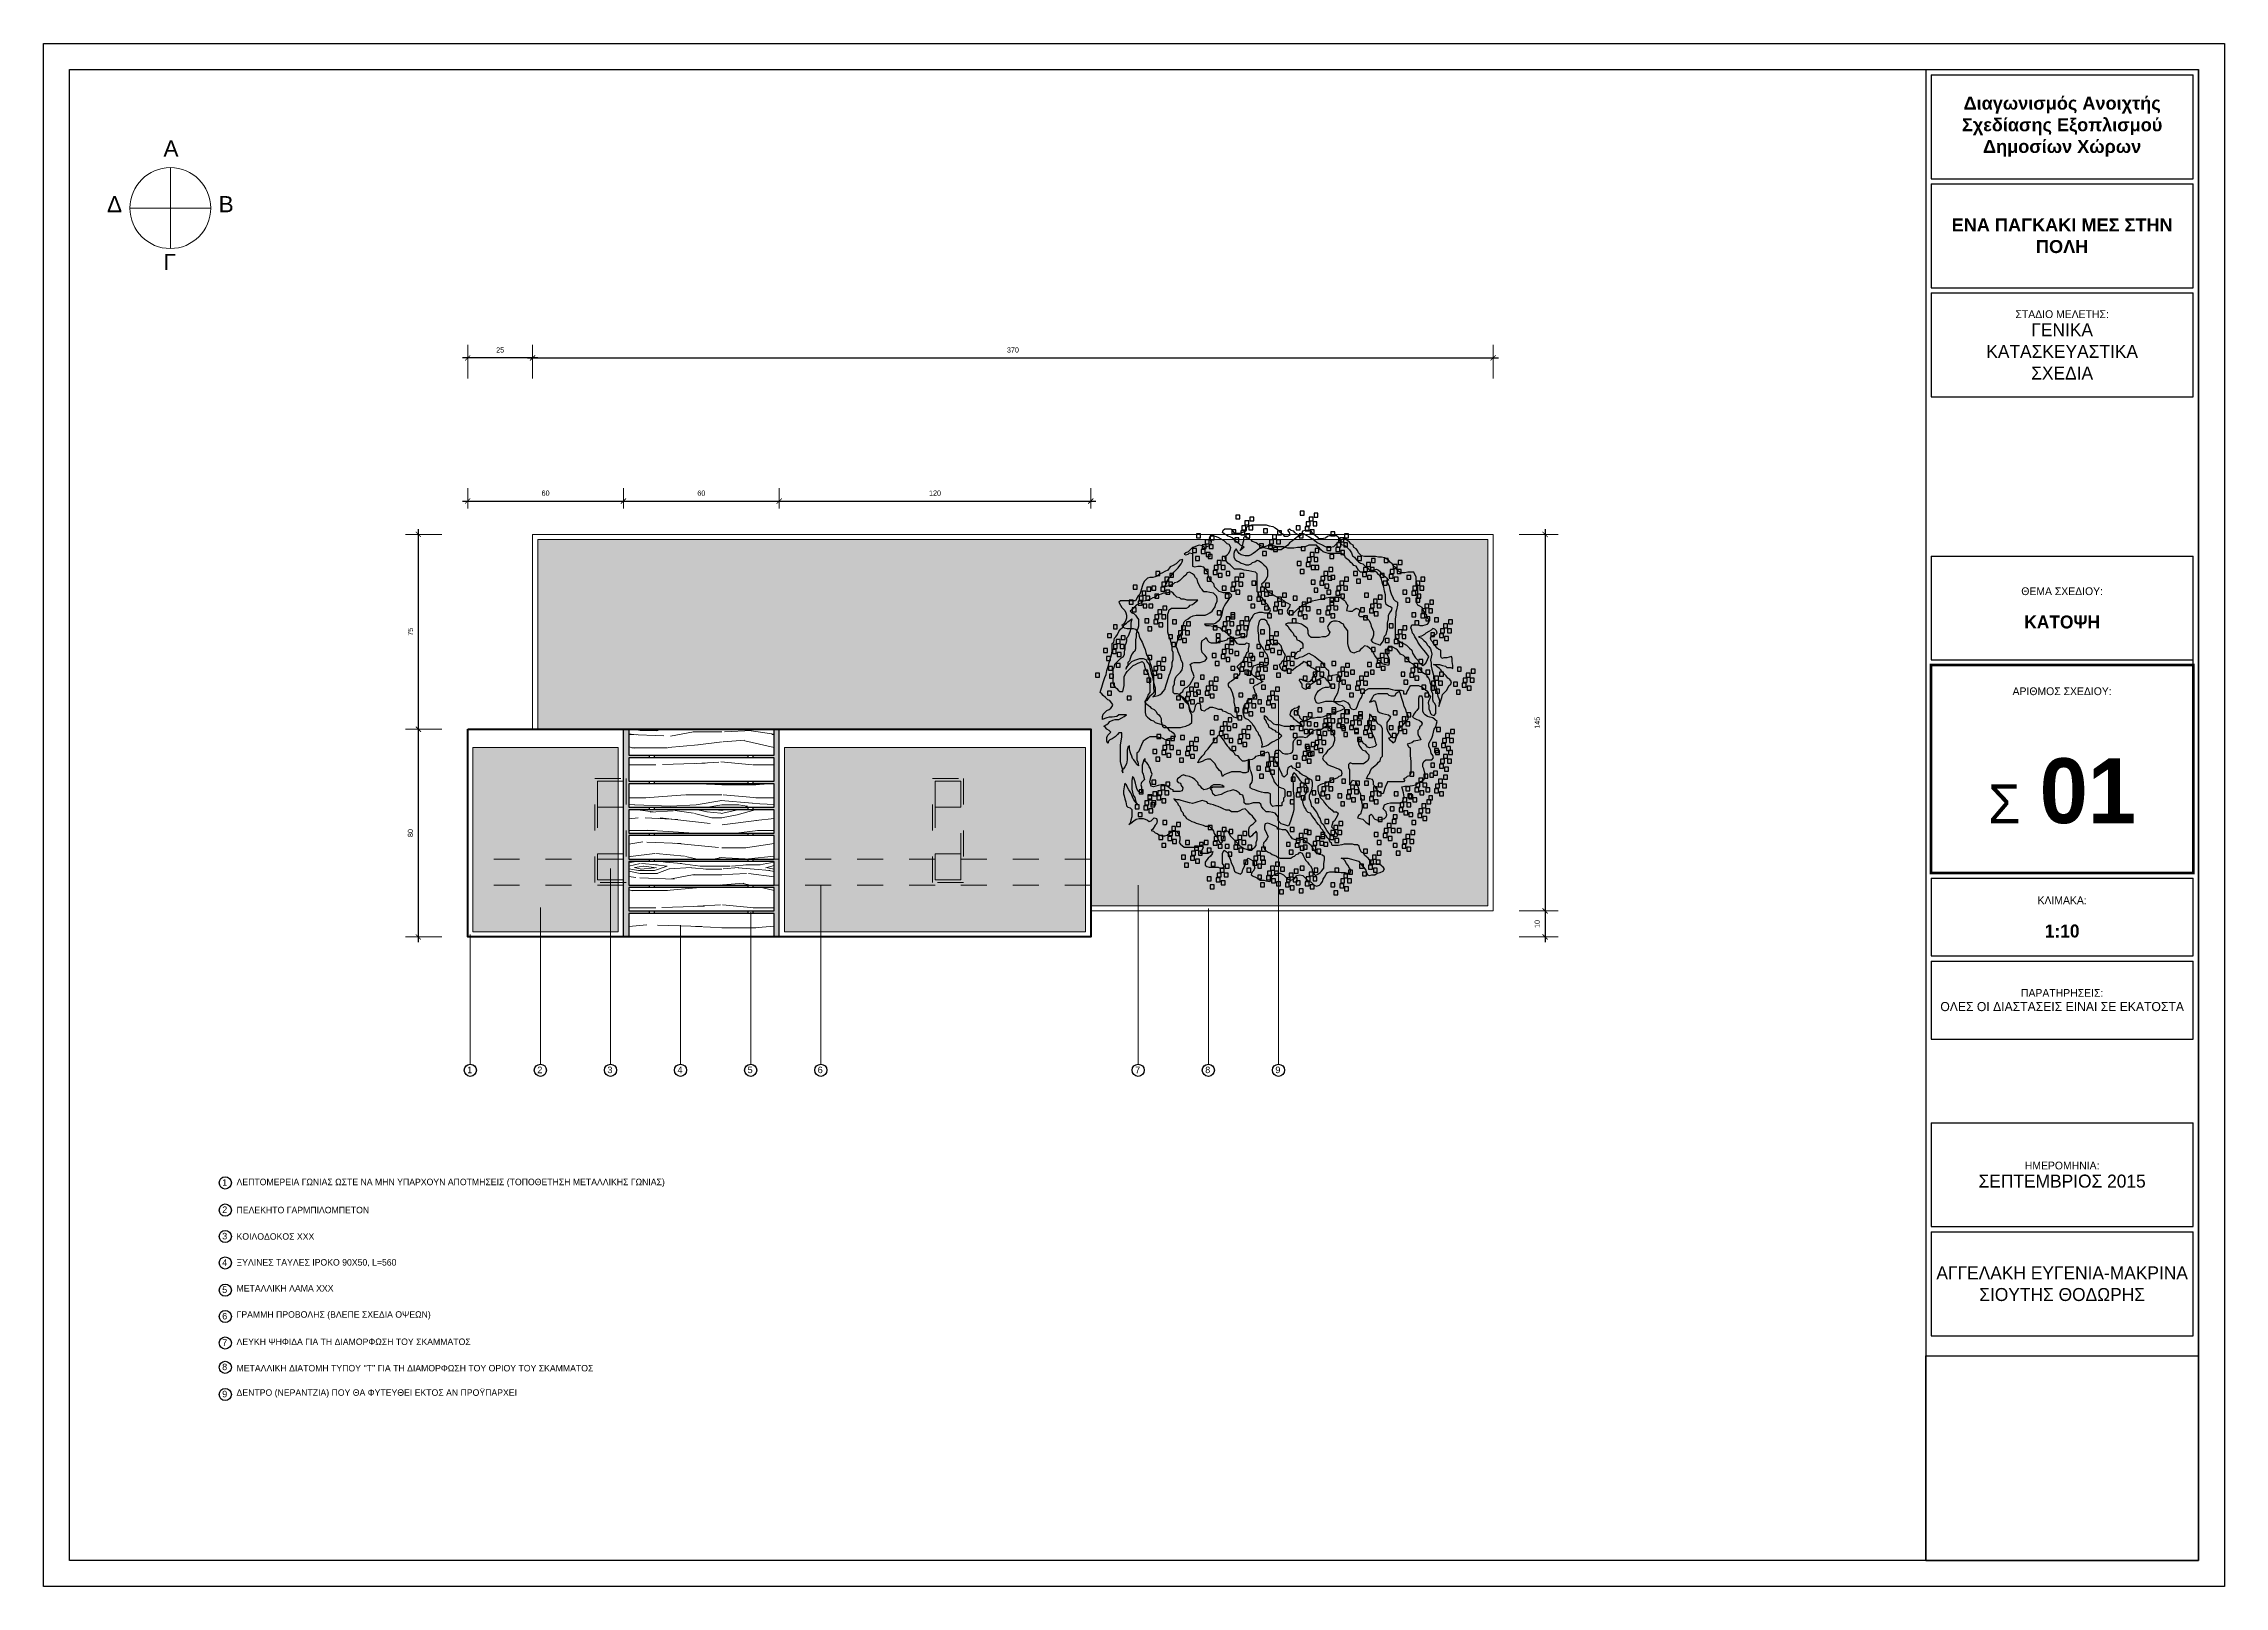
# Model space of a CAD drawing. Header units: millimetres. Extents: x -2.1 to 56.3, y -12 to 10.2.
# Drawn here: x -2.1 to 6.3, y -11.96 to -6.02 of the extents above; entities that cross this region are included whole.
import ezdxf

# ---------------------------------------------------------------- set-up
doc = ezdxf.new("R2010")
doc.units = ezdxf.units.MM
doc.header["$LTSCALE"] = 0.01
doc.linetypes.add('ACAD_ISO02W100', pattern=[15, 12, -3])
for name, color, linetype, lineweight in [('0.4', 252, 'Continuous', 40), ('CONCRETE', 253, 'Continuous', 30), ('DIMS', 30, 'Continuous', 15), ('HIDDEN', 254, 'Continuous', 20), ('METAL', 4, 'Continuous', 25), ('PROVOLH', 81, 'Continuous', 5), ('SYMBOLS', 51, 'Continuous', 15), ('WOOD', 33, 'Continuous', 30)]:
    doc.layers.add(name, color=color, linetype=linetype, lineweight=lineweight)
doc.layers.add('HATCH EDAFOS', color=45, linetype='Continuous', true_color=0xa38662)
doc.layers.add('HATCH GARBILO', color=253, linetype='Continuous', lineweight=18, true_color=0xa1a290)
doc.layers.add('HATCH WOOD', color=35, linetype='Continuous', lineweight=9, true_color=0x96704a)
doc.layers.add('TREE', color=97, linetype='Continuous', lineweight=25, true_color=0x3f8845, transparency=0.3)
doc.layers.add('ΤΕΧΤ', color=35, linetype='Continuous')
doc.styles.add('Century Gothic', font='GOTHIC.TTF')
doc.styles.get("Standard").update_dxf_attribs({"font": 'arial.ttf'})
doc.dimstyles.new('MY DIM.', dxfattribs={"dimscale": 100, "dimtxt": 0.0002, "dimasz": 0.0002, "dimexe": 0.0005, "dimexo": 0.001, "dimgap": 0.0002, "dimtad": 1, "dimdec": 0, "dimlfac": 100, "dimzin": 4, "dimdsep": 46, "dimtxsty": 'Century Gothic', "dimblk": 'ARCHTICK', "dimcen": 0.0015, "dimdle": 0.0002, "dimclrd": 256, "dimclre": 256, "dimadec": 0, "dimazin": 1, "dimtfac": 1, "dimtdec": 0, "dimtix": 1, "dimtofl": 0, "dimtmove": 2, "dimatfit": 0, "dimfxl": 1.0035, "dimtolj": 1, "dimtzin": 0, "dimlwe": -1, "dimarcsym": 0})
picture_1 = doc.add_image_def('image1.jpg', size_in_pixel=(960, 720))

msp = doc.modelspace()

# ---------------------------------------------------------------- texts
at = {"layer": 'WOOD', "char_height": 0.0623}
for s, insert, attachment_point in [('A', (-1.6372, -6.3942), 1), ('Δ', (-1.7965, -6.6087), 3), ('B', (-1.4247, -6.6087), 1), ('Γ', (-1.6372, -6.8312), 1)]:
    msp.add_mtext_dynamic_manual_height_columns(s, width=0.346395, gutter_width=0.5, heights=[0], dxfattribs=dict(at, insert=insert, attachment_point=attachment_point))
at = {"layer": 'ΤΕΧΤ'}
for s, width, heights, insert, char_height, attachment_point in [('{\\fArial|b1|i0|c161|p34;Διαγωνισμός Ανοιχτής Σχεδίασης Εξοπλισμού Δημοσίων Χώρων}', 1.026613, [0.8558], (5.6762, -6.3417), 0.05, 5), ('{\\fArial|b1|i0|c161|p34;ΕΝΑ ΠΑΓΚΑΚΙ ΜΕΣ ΣΤΗΝ ΠΟΛΗ}', 1, [0.4869], (5.6762, -6.7617), 0.05, 5), ('1', 0.250901, [0], (-0.4575, -9.9733), 0.025, 5), ('2', 0.250901, [0], (-0.1875, -9.9733), 0.025, 5), ('3', 0.250901, [0], (0.0825, -9.9733), 0.025, 5), ('4', 0.250901, [0], (0.3525, -9.9733), 0.025, 5), ('5', 0.250901, [0], (0.6225, -9.9733), 0.025, 5), ('6', 0.250901, [0], (0.8925, -9.9733), 0.025, 5), ('7', 0.250901, [0], (2.1153, -9.9733), 0.025, 5), ('8', 0.250901, [0], (2.3853, -9.9733), 0.025, 5), ('9', 0.250901, [0], (2.6553, -9.9733), 0.025, 5), ('1', 0.250901, [0], (-1.4013, -10.407), 0.025, 5), ('{\\fCentury Gothic|b0|i0|c161|p34;ΛΕΠΤΟΜΕΡΕΙΑ ΓΩΝΙΑΣ ΩΣΤΕ ΝΑ ΜΗΝ ΥΠΑΡΧΟΥΝ ΑΠΟΤΜΗΣΕΙΣ (ΤΟΠΟΘΕΤΗΣΗ ΜΕΤΑΛΛΙΚΗΣ ΓΩΝΙΑΣ)^I}', 3.045661, [0], (-1.3557, -10.4084), 0.025, 4), ('2', 0.250901, [0], (-1.4013, -10.5115), 0.025, 5), ('{\\fCentury Gothic|b0|i0|c161|p34;ΠΕΛΕΚΗΤΟ ΓΑΡΜΠΙΛΟΜΠΕΤΟΝ}', 3.045661, [0], (-1.3557, -10.5129), 0.025, 4), ('3', 0.250901, [0], (-1.4013, -10.6134), 0.025, 5), ('{\\fCentury Gothic|b0|i0|c161|p34;ΚΟΙΛΟΔΟΚΟΣ ΧΧΧ}', 3.045661, [0], (-1.3557, -10.6148), 0.025, 4), ('4', 0.250901, [0], (-1.4013, -10.7151), 0.025, 5), ('{\\fCentury Gothic|b0|i0|c161|p34;ΞΥΛΙΝΕΣ ΤΑΥΛΕΣ ΙΡΟΚΟ \\fCentury Gothic|b0|i0|c0|p34;90X50, L=560}', 3.045661, [0], (-1.3557, -10.7165), 0.025, 4), ('5', 0.250901, [0], (-1.4013, -10.8196), 0.025, 5), ('{\\fCentury Gothic|b0|i0|c161|p34;ΜΕΤΑΛΛΙΚΗ ΛΑΜΑ \\fCentury Gothic|b0|i0|c0|p34;XXX}', 3.045661, [0], (-1.3557, -10.8141), 0.025, 4), ('6', 0.250901, [0], (-1.4013, -10.9216), 0.025, 5), ('{\\fCentury Gothic|b0|i0|c161|p34;ΓΡΑΜΜΗ ΠΡΟΒΟΛΗΣ (ΒΛΕΠΕ ΣΧΕΔΙΑ ΟΨΕΩΝ)}', 3.045661, [0], (-1.3557, -10.9186), 0.025, 4), ('7', 0.250901, [0], (-1.4013, -11.0233), 0.025, 5), ('{\\fCentury Gothic|b0|i0|c161|p34;ΛΕΥΚΗ ΨΗΦΙΔΑ ΓΙΑ ΤΗ ΔΙΑΜΟΡΦΩΣΗ ΤΟΥ ΣΚΑΜΜΑΤΟΣ}', 3.045661, [0], (-1.3557, -11.0201), 0.025, 4), ('8', 0.250901, [0], (-1.4013, -11.1169), 0.025, 5), ("{\\fCentury Gothic|b0|i0|c161|p34;ΜΕΤΑΛΛΙΚΗ ΔΙΑΤΟΜΗ ΤΥΠΟΥ ''Τ'' ΓΙΑ ΤΗ ΔΙΑΜΟΡΦΩΣΗ ΤΟΥ ΟΡΙΟΥ ΤΟΥ ΣΚΑΜΜΑΤΟΣ}", 3.045661, [0], (-1.3557, -11.1218), 0.025, 4), ('9', 0.250901, [0], (-1.4013, -11.2214), 0.025, 5), ('{\\fCentury Gothic|b0|i0|c161|p34;ΔΕΝΤΡΟ (ΝΕΡΑΝΤΖΙΑ) ΠΟΥ ΘΑ ΦΥΤΕΥΘΕΙ ΕΚΤΟΣ ΑΝ ΠΡΟΫΠΑΡΧΕΙ}', 3.045661, [0], (-1.3557, -11.2193), 0.025, 4)]:
    msp.add_mtext_dynamic_manual_height_columns(s, width=width, gutter_width=0.5, heights=heights, dxfattribs=dict(at, insert=insert, char_height=char_height, attachment_point=attachment_point))
at = {"layer": 'ΤΕΧΤ', "attachment_point": 5, "style": 'Century Gothic'}
for s, width, heights, insert, char_height in [('{\\H0.85714x;ΣΤΑΔΙΟ ΜΕΛΕΤΗΣ:\\H2.8334x;\\P\\H0.58823x;ΓΕΝΙΚΑ\\PΚΑΤΑΣΚΕΥΑΣΤΙΚΑ\\PΣΧΕΔΙΑ }', 1.087036, [0.6771], (5.6762, -7.1817), 0.035), ('{\\H0.85714x;ΘΕΜΑ ΣΧΕΔΙΟΥ:\\P}\\P{\\fCentury Gothic|b1|i0|c161|p34;\\H1.4286x;KATOΨΗ}', 0.822558, [0], (5.6762, -8.1946), 0.035), ('ΑΡΙΘΜΟΣ ΣΧΕΔΙΟΥ:', 2, [0.2344], (5.6762, -8.5154), 0.03), ('{\\H4.2857x;Σ\\H1.3333x; \\fCentury Gothic|b1|i0|c161|p34;\\H1.25x;01}', 2, [0], (5.6762, -8.9002), 0.035), ('{\\H0.85714x;KΛΙΜΑΚΑ:\\P}\\P{\\fCentury Gothic|b1|i0|c161|p34;\\H1.4286x;1:10}', 2, [0], (5.6762, -9.3846), 0.035), ('{\\H0.85714x;ΠΑΡΑΤΗΡΗΣΕΙΣ:\\P}ΟΛΕΣ ΟΙ ΔΙΑΣΤΑΣΕΙΣ ΕΙΝΑΙ ΣΕ ΕΚΑΤΟΣΤΑ', 1.010191, [0], (5.6762, -9.7046), 0.035), ('{\\H0.42857x;HMEΡΟΜΗΝΙΑ:}\\P{\\H0.71429x;ΣΕΠΤΕΜΒΡΙΟΣ 2015}', 2, [0], (5.6762, -10.3767), 0.07), ('ΑΓΓΕΛΑΚΗ ΕΥΓΕΝΙΑ-ΜΑΚΡΙΝΑ\\PΣΙΟΥΤΗΣ ΘΟΔΩΡΗΣ', 2, [0], (5.6762, -10.7967), 0.05)]:
    msp.add_mtext_dynamic_manual_height_columns(s, width=width, gutter_width=0.35, heights=heights, dxfattribs=dict(at, insert=insert, char_height=char_height))

# ---------------------------------------------------------------- blocks, each defined once
blk = doc.blocks.new('DENDRO2-K')
at = {"linetype": 'Continuous'}
for p, q in [((-0.52, 1.73), (-0.52, 1.77)), ((-0.52, 1.77), (-0.48, 1.77)), ((-0.48, 1.77), (-0.48, 1.73)), ((-0.27, 1.81), (-0.27, 1.85)), ((-0.27, 1.85), (-0.23, 1.85)), ((-0.23, 1.81), (-0.27, 1.81)), ((-0.23, 1.85), (-0.23, 1.81)), ((-0.1754, 1.7724), (-0.1982, 1.7648)), ((-0.1526, 1.78), (-0.1754, 1.7724)), ((-0.1298, 1.7876), (-0.1526, 1.78)), ((-0.0995, 1.7952), (-0.1298, 1.7876)), ((-0.0767, 1.8028), (-0.0995, 1.7952)), ((-0.0615, 1.7876), (-0.0767, 1.8028)), ((-0.0463, 1.7724), (-0.0615, 1.7876)), ((-0.0235, 1.7496), (-0.0463, 1.7724)), ((0.1435, 1.7724), (0.1283, 1.7572)), ((0.1662, 1.78), (0.1435, 1.7724)), ((0.1966, 1.78), (0.1662, 1.78)), ((0.189, 1.7572), (0.1966, 1.78)), ((-1.0029, 1.5978), (-0.9877, 1.613)), ((-1.0029, 1.5674), (-1.0029, 1.5978)), ((-1.0029, 1.5371), (-1.0029, 1.5674)), ((-0.9877, 1.613), (-0.9573, 1.5978)), ((-0.9573, 1.5978), (-0.9345, 1.5826)), ((-0.9345, 1.5826), (-0.9194, 1.5674)), ((-0.9194, 1.5674), (-0.9042, 1.5522)), ((-0.9042, 1.5522), (-0.8814, 1.5446)), ((-0.8814, 1.5446), (-0.8586, 1.5371)), ((-0.8283, 1.5371), (-0.8055, 1.5446)), ((-0.8055, 1.5446), (-0.7827, 1.5522)), ((-0.7827, 1.5522), (-0.7675, 1.5674)), ((-0.7599, 1.5598), (-0.7751, 1.5371)), ((-0.7675, 1.5674), (-0.7523, 1.5826)), ((-0.76, 1.63), (-0.76, 1.67)), ((-0.76, 1.67), (-0.72, 1.67)), ((-0.72, 1.63), (-0.76, 1.63)), ((-0.7372, 1.575), (-0.7599, 1.5598)), ((-0.7523, 1.5826), (-0.7296, 1.5598)), ((-0.7144, 1.5978), (-0.7372, 1.575)), ((-0.7296, 1.5598), (-0.722, 1.5295)), ((-0.72, 1.67), (-0.72, 1.63)), ((-0.6916, 1.613), (-0.7144, 1.5978)), ((-0.6612, 1.6282), (-0.6916, 1.613)), ((-0.67, 1.69), (-0.67, 1.73)), ((-0.67, 1.73), (-0.63, 1.73)), ((-0.63, 1.69), (-0.67, 1.69)), ((-0.6385, 1.6433), (-0.6612, 1.6282)), ((-0.65, 1.55), (-0.65, 1.59)), ((-0.65, 1.59), (-0.61, 1.59)), ((-0.61, 1.55), (-0.65, 1.55)), ((-0.6233, 1.6585), (-0.6385, 1.6433)), ((-0.63, 1.73), (-0.63, 1.69)), ((-0.5853, 1.6661), (-0.6233, 1.6585)), ((-0.61, 1.6), (-0.61, 1.64)), ((-0.61, 1.64), (-0.57, 1.64)), ((-0.57, 1.6), (-0.61, 1.6)), ((-0.61, 1.59), (-0.61, 1.55)), ((-0.5929, 1.5371), (-0.5701, 1.5446)), ((-0.5701, 1.6813), (-0.5853, 1.6661)), ((-0.5322, 1.6813), (-0.5701, 1.6813)), ((-0.5701, 1.5446), (-0.5474, 1.5522)), ((-0.57, 1.64), (-0.57, 1.6)), ((-0.56, 1.63), (-0.56, 1.67)), ((-0.56, 1.67), (-0.52, 1.67)), ((-0.52, 1.63), (-0.56, 1.63)), ((-0.56, 1.56), (-0.56, 1.6)), ((-0.56, 1.6), (-0.52, 1.6)), ((-0.52, 1.56), (-0.56, 1.56)), ((-0.5474, 1.5522), (-0.517, 1.5522)), ((-0.4942, 1.6813), (-0.5322, 1.6813)), ((-0.48, 1.73), (-0.52, 1.73)), ((-0.52, 1.67), (-0.52, 1.63)), ((-0.52, 1.6), (-0.52, 1.56)), ((-0.517, 1.5522), (-0.4866, 1.5598)), ((-0.51, 1.64), (-0.51, 1.68)), ((-0.51, 1.68), (-0.47, 1.68)), ((-0.47, 1.64), (-0.51, 1.64)), ((-0.4563, 1.6889), (-0.4942, 1.6813)), ((-0.4866, 1.5598), (-0.4563, 1.5598)), ((-0.48, 1.59), (-0.48, 1.63)), ((-0.48, 1.63), (-0.44, 1.63)), ((-0.44, 1.59), (-0.48, 1.59)), ((-0.47, 1.68), (-0.47, 1.64)), ((-0.4335, 1.6965), (-0.4563, 1.6889)), ((-0.4563, 1.5598), (-0.4335, 1.575)), ((-0.44, 1.7), (-0.44, 1.74)), ((-0.44, 1.74), (-0.4, 1.74)), ((-0.4, 1.7), (-0.44, 1.7)), ((-0.44, 1.63), (-0.44, 1.59)), ((-0.4031, 1.7041), (-0.4335, 1.6965)), ((-0.4335, 1.575), (-0.4183, 1.5978)), ((-0.4183, 1.5978), (-0.4031, 1.613)), ((-0.3804, 1.7117), (-0.4031, 1.7041)), ((-0.4031, 1.613), (-0.3879, 1.6282)), ((-0.4, 1.74), (-0.4, 1.7)), ((-0.3879, 1.6282), (-0.3728, 1.6433)), ((-0.35, 1.7193), (-0.3804, 1.7117)), ((-0.3728, 1.6433), (-0.3576, 1.6585)), ((-0.37, 1.6), (-0.37, 1.64)), ((-0.37, 1.64), (-0.33, 1.64)), ((-0.33, 1.6), (-0.37, 1.6)), ((-0.3576, 1.6585), (-0.3272, 1.6661)), ((-0.3272, 1.7268), (-0.35, 1.7193)), ((-0.34, 1.68), (-0.34, 1.72)), ((-0.34, 1.72), (-0.3, 1.72)), ((-0.3, 1.68), (-0.34, 1.68)), ((-0.312, 1.5446), (-0.3348, 1.5295)), ((-0.3348, 1.5371), (-0.312, 1.5446)), ((-0.33, 1.64), (-0.33, 1.6)), ((-0.2968, 1.7344), (-0.3272, 1.7268)), ((-0.3272, 1.6661), (-0.3044, 1.6737)), ((-0.3044, 1.6737), (-0.2741, 1.6737)), ((-0.3, 1.72), (-0.3, 1.68)), ((-0.2589, 1.742), (-0.2968, 1.7344)), ((-0.2665, 1.5446), (-0.2893, 1.5295)), ((-0.2741, 1.6737), (-0.2437, 1.6737)), ((-0.2361, 1.5598), (-0.2665, 1.5446)), ((-0.26, 1.67), (-0.26, 1.71)), ((-0.26, 1.71), (-0.22, 1.71)), ((-0.22, 1.67), (-0.26, 1.67)), ((-0.2285, 1.7572), (-0.2589, 1.742)), ((-0.2437, 1.6737), (-0.2057, 1.6737)), ((-0.2057, 1.5598), (-0.2361, 1.5598)), ((-0.1982, 1.7648), (-0.2285, 1.7572)), ((-0.22, 1.71), (-0.22, 1.67)), ((-0.2057, 1.6737), (-0.1754, 1.6737)), ((-0.1754, 1.5598), (-0.2057, 1.5598)), ((-0.1754, 1.6737), (-0.145, 1.6661)), ((-0.145, 1.5598), (-0.1754, 1.5598)), ((-0.17, 1.66), (-0.17, 1.7)), ((-0.17, 1.7), (-0.13, 1.7)), ((-0.13, 1.66), (-0.17, 1.66)), ((-0.145, 1.6661), (-0.1298, 1.6509)), ((-0.1146, 1.5674), (-0.145, 1.5598)), ((-0.13, 1.7), (-0.13, 1.66)), ((-0.1298, 1.6509), (-0.1146, 1.6357)), ((-0.1146, 1.6357), (-0.0995, 1.6206)), ((-0.0843, 1.575), (-0.1146, 1.5674)), ((-0.0995, 1.6206), (-0.0843, 1.6054)), ((-0.09, 1.69), (-0.09, 1.73)), ((-0.09, 1.73), (-0.05, 1.73)), ((-0.05, 1.69), (-0.09, 1.69)), ((-0.0843, 1.6054), (-0.0843, 1.575)), ((-0.05, 1.73), (-0.05, 1.69)), ((-0.0008, 1.7268), (-0.0235, 1.7496)), ((0.0068, 1.7041), (-0.0008, 1.7268)), ((0.0296, 1.6889), (0.0068, 1.7041)), ((0.0448, 1.6737), (0.0296, 1.6889)), ((0.0676, 1.6813), (0.0448, 1.6737)), ((0.0827, 1.6965), (0.0676, 1.6813)), ((0.0979, 1.7117), (0.0827, 1.6965)), ((0.1055, 1.7344), (0.0979, 1.7117)), ((0.1283, 1.7572), (0.1055, 1.7344)), ((0.1511, 1.613), (0.1662, 1.6357)), ((0.1511, 1.5674), (0.1511, 1.613)), ((0.1511, 1.5371), (0.1511, 1.5674)), ((0.1662, 1.5598), (0.1511, 1.5371)), ((0.1662, 1.6357), (0.1738, 1.6813)), ((0.1814, 1.5826), (0.1662, 1.5598)), ((0.1738, 1.7117), (0.1814, 1.7344)), ((0.1738, 1.6813), (0.1738, 1.7117)), ((0.1814, 1.7344), (0.189, 1.7572)), ((0.1966, 1.613), (0.1814, 1.5826)), ((0.2042, 1.6737), (0.1966, 1.6509)), ((0.1966, 1.6509), (0.1966, 1.613)), ((0.2194, 1.7041), (0.2042, 1.6737)), ((0.2346, 1.7193), (0.2194, 1.7041)), ((0.2498, 1.7344), (0.2346, 1.7193)), ((0.2649, 1.7648), (0.2498, 1.7344)), ((0.2801, 1.7496), (0.2649, 1.7648)), ((0.2953, 1.7344), (0.2801, 1.7496)), ((0.3105, 1.7117), (0.2953, 1.7344)), ((0.3257, 1.6965), (0.3105, 1.7117)), ((0.3409, 1.7117), (0.3257, 1.6965)), ((0.3333, 1.613), (0.3484, 1.6282)), ((0.3333, 1.5826), (0.3333, 1.613)), ((0.3712, 1.5826), (0.3333, 1.5826)), ((0.356, 1.7268), (0.3409, 1.7117)), ((0.3484, 1.6282), (0.3712, 1.6509)), ((0.3788, 1.7344), (0.356, 1.7268)), ((0.3712, 1.6509), (0.394, 1.6813)), ((0.4168, 1.5902), (0.3712, 1.5826)), ((0.4168, 1.7344), (0.3788, 1.7344)), ((0.394, 1.6813), (0.4016, 1.7041)), ((0.4016, 1.7041), (0.4168, 1.7193)), ((0.4395, 1.7268), (0.4168, 1.7344)), ((0.4168, 1.7193), (0.4395, 1.7268)), ((0.4547, 1.5978), (0.4168, 1.5902)), ((0.4927, 1.5978), (0.4547, 1.5978)), ((0.5231, 1.5978), (0.4927, 1.5978)), ((0.561, 1.5978), (0.5231, 1.5978)), ((0.5914, 1.5978), (0.561, 1.5978)), ((0.6217, 1.5978), (0.5914, 1.5978)), ((0.6521, 1.5902), (0.6217, 1.5978)), ((0.6445, 1.5371), (0.6749, 1.5522)), ((0.6749, 1.5826), (0.6521, 1.5902)), ((0.7053, 1.575), (0.6749, 1.5826)), ((0.6749, 1.5522), (0.6977, 1.5674)), ((0.6977, 1.5674), (0.7128, 1.5826)), ((0.7356, 1.575), (0.7053, 1.575)), ((0.7128, 1.5826), (0.7356, 1.575)), ((0.8419, 1.5522), (0.8799, 1.5598)), ((0.8571, 1.5371), (0.8419, 1.5522)), ((0.8799, 1.5598), (0.9178, 1.5674)), ((0.9178, 1.5674), (0.9482, 1.5674)), ((0.9482, 1.5674), (0.971, 1.5598)), ((0.971, 1.5598), (1.0013, 1.5522)), ((1.0013, 1.5522), (1.0317, 1.5446)), ((1.0317, 1.5446), (1.0697, 1.5371)), ((-1.2382, 1.3017), (-1.2306, 1.3245)), ((-1.2306, 1.3245), (-1.2154, 1.3397)), ((-1.2154, 1.3397), (-1.2003, 1.3549)), ((-1.2003, 1.3549), (-1.1775, 1.37)), ((-1.1775, 1.37), (-1.1471, 1.3776)), ((-1.16, 1.43), (-1.16, 1.47)), ((-1.16, 1.47), (-1.12, 1.47)), ((-1.12, 1.43), (-1.16, 1.43)), ((-1.1471, 1.3776), (-1.1243, 1.3852)), ((-1.14, 1.29), (-1.14, 1.33)), ((-1.14, 1.33), (-1.1, 1.33)), ((-1.1243, 1.3852), (-1.1016, 1.3928)), ((-1.12, 1.47), (-1.12, 1.43)), ((-1.1016, 1.3928), (-1.0712, 1.4004)), ((-1.1, 1.38), (-1.06, 1.38)), ((-1.1, 1.34), (-1.1, 1.38)), ((-1.06, 1.34), (-1.1, 1.34)), ((-1.1, 1.33), (-1.1, 1.29)), ((-1.0712, 1.4004), (-1.0484, 1.4232)), ((-1.06, 1.38), (-1.06, 1.34)), ((-1.05, 1.37), (-1.05, 1.41)), ((-1.05, 1.41), (-1.01, 1.41)), ((-1.01, 1.37), (-1.05, 1.37)), ((-1.05, 1.3), (-1.05, 1.34)), ((-1.05, 1.34), (-1.01, 1.34)), ((-1.0484, 1.4232), (-1.0256, 1.4308)), ((-1.0256, 1.4308), (-1.0029, 1.446)), ((-1.0181, 1.2941), (-1.0105, 1.3245)), ((-1.0105, 1.3245), (-1.0029, 1.3473)), ((-1.01, 1.47), (-1.01, 1.51)), ((-1.01, 1.51), (-0.97, 1.51)), ((-0.97, 1.47), (-1.01, 1.47)), ((-1.01, 1.41), (-1.01, 1.37)), ((-1.01, 1.34), (-1.01, 1.3)), ((-1.0029, 1.5067), (-1.0029, 1.5371)), ((-1.0029, 1.4763), (-1.0029, 1.5067)), ((-1.0029, 1.446), (-1.0029, 1.4763)), ((-1.0029, 1.3473), (-0.9953, 1.3776)), ((-1, 1.38), (-1, 1.42)), ((-1, 1.42), (-0.96, 1.42)), ((-0.96, 1.38), (-1, 1.38)), ((-0.9953, 1.3776), (-0.9801, 1.3928)), ((-0.9801, 1.3928), (-0.9725, 1.4156)), ((-0.9725, 1.4156), (-0.9573, 1.4384)), ((-0.97, 1.51), (-0.97, 1.47)), ((-0.97, 1.33), (-0.97, 1.37)), ((-0.97, 1.37), (-0.93, 1.37)), ((-0.93, 1.33), (-0.97, 1.33)), ((-0.96, 1.42), (-0.96, 1.38)), ((-0.9573, 1.4384), (-0.9421, 1.4535)), ((-0.9421, 1.4535), (-0.927, 1.4687)), ((-0.93, 1.44), (-0.93, 1.48)), ((-0.93, 1.48), (-0.89, 1.48)), ((-0.89, 1.44), (-0.93, 1.44)), ((-0.93, 1.37), (-0.93, 1.33)), ((-0.927, 1.4687), (-0.9118, 1.4839)), ((-0.9118, 1.4839), (-0.8966, 1.4991)), ((-0.8966, 1.4991), (-0.8814, 1.4839)), ((-0.89, 1.48), (-0.89, 1.44)), ((-0.8814, 1.4839), (-0.8738, 1.4611)), ((-0.8738, 1.4611), (-0.8586, 1.446)), ((-0.8586, 1.5371), (-0.8283, 1.5371)), ((-0.8586, 1.446), (-0.8359, 1.4308)), ((-0.8359, 1.4308), (-0.8131, 1.4156)), ((-0.8055, 1.4991), (-0.8207, 1.4839)), ((-0.8207, 1.4839), (-0.7751, 1.4915)), ((-0.82, 1.31), (-0.82, 1.35)), ((-0.82, 1.35), (-0.78, 1.35)), ((-0.8131, 1.4156), (-0.7751, 1.4156)), ((-0.7903, 1.5219), (-0.8055, 1.4991)), ((-0.7751, 1.5371), (-0.7903, 1.5219)), ((-0.78, 1.35), (-0.78, 1.31)), ((-0.7751, 1.4915), (-0.7296, 1.4915)), ((-0.7751, 1.4156), (-0.7448, 1.4156)), ((-0.7448, 1.4156), (-0.722, 1.4232)), ((-0.7296, 1.4915), (-0.6992, 1.4991)), ((-0.722, 1.5295), (-0.722, 1.4991)), ((-0.722, 1.4991), (-0.722, 1.4687)), ((-0.722, 1.4687), (-0.7144, 1.446)), ((-0.722, 1.4232), (-0.6992, 1.4308)), ((-0.7144, 1.446), (-0.6992, 1.4308)), ((-0.6992, 1.4991), (-0.6612, 1.5143)), ((-0.6992, 1.4308), (-0.6688, 1.4384)), ((-0.6992, 1.4308), (-0.6764, 1.4156)), ((-0.6764, 1.4156), (-0.6461, 1.408)), ((-0.6688, 1.4384), (-0.6385, 1.4384)), ((-0.6612, 1.5143), (-0.6385, 1.5219)), ((-0.6461, 1.408), (-0.6233, 1.4004)), ((-0.6385, 1.5219), (-0.6233, 1.5371)), ((-0.6385, 1.4384), (-0.6081, 1.446)), ((-0.6233, 1.5371), (-0.5929, 1.5371)), ((-0.6233, 1.4004), (-0.5853, 1.3776)), ((-0.6081, 1.446), (-0.5777, 1.446)), ((-0.5853, 1.3776), (-0.5398, 1.3624)), ((-0.5777, 1.446), (-0.5474, 1.446)), ((-0.5474, 1.446), (-0.517, 1.446)), ((-0.5398, 1.3624), (-0.5094, 1.3473)), ((-0.517, 1.446), (-0.4942, 1.4535)), ((-0.5094, 1.3473), (-0.479, 1.3397)), ((-0.4942, 1.4535), (-0.479, 1.4687)), ((-0.479, 1.4687), (-0.4639, 1.4839)), ((-0.479, 1.3397), (-0.4487, 1.3321)), ((-0.4639, 1.4839), (-0.4411, 1.4915)), ((-0.4487, 1.3321), (-0.4183, 1.3093)), ((-0.4411, 1.4915), (-0.4183, 1.4991)), ((-0.4183, 1.4991), (-0.3955, 1.5067)), ((-0.4107, 1.4308), (-0.4183, 1.4004)), ((-0.4183, 1.4004), (-0.4183, 1.37)), ((-0.4183, 1.37), (-0.4107, 1.3397)), ((-0.4031, 1.4535), (-0.4107, 1.4308)), ((-0.4107, 1.3397), (-0.3804, 1.3245)), ((-0.3879, 1.4839), (-0.4031, 1.4535)), ((-0.3955, 1.5067), (-0.3804, 1.5219)), ((-0.3728, 1.4991), (-0.3879, 1.4839)), ((-0.3804, 1.4004), (-0.3879, 1.3776)), ((-0.3879, 1.3776), (-0.3728, 1.3624)), ((-0.3804, 1.5219), (-0.35, 1.5219)), ((-0.3728, 1.4232), (-0.3804, 1.4004)), ((-0.3804, 1.3245), (-0.3576, 1.3093)), ((-0.3576, 1.5143), (-0.3728, 1.4991)), ((-0.3576, 1.446), (-0.3728, 1.4232)), ((-0.3728, 1.3624), (-0.3424, 1.3549)), ((-0.3348, 1.5295), (-0.3576, 1.5143)), ((-0.35, 1.4687), (-0.3576, 1.446)), ((-0.35, 1.5219), (-0.3348, 1.5371)), ((-0.3348, 1.4839), (-0.35, 1.4687)), ((-0.3424, 1.3549), (-0.3196, 1.3473)), ((-0.312, 1.5067), (-0.3348, 1.4839)), ((-0.3196, 1.3473), (-0.2893, 1.3321)), ((-0.2893, 1.5295), (-0.312, 1.5067)), ((-0.3, 1.32), (-0.3, 1.36)), ((-0.3, 1.36), (-0.26, 1.36)), ((-0.2893, 1.3321), (-0.2665, 1.3169)), ((-0.26, 1.36), (-0.26, 1.32)), ((-0.22, 1.29), (-0.22, 1.33)), ((-0.22, 1.33), (-0.18, 1.33)), ((-0.18, 1.33), (-0.18, 1.29)), ((-0.0539, 1.3169), (-0.0311, 1.3245)), ((-0.04, 1.49), (-0.04, 1.53)), ((-0.04, 1.53), (0, 1.53)), ((0, 1.49), (-0.04, 1.49)), ((-0.0311, 1.3245), (-0.0008, 1.3397)), ((-0.016, 1.3169), (0.0068, 1.3321)), ((-0.0008, 1.3397), (0.022, 1.3473)), ((0, 1.53), (0, 1.49)), ((0.0068, 1.3321), (0.0144, 1.3549)), ((0.0144, 1.3549), (0.0372, 1.3397)), ((0.022, 1.3473), (0.06, 1.3473)), ((0.0372, 1.3397), (0.0524, 1.3169)), ((0.06, 1.3473), (0.0903, 1.3473)), ((0.0903, 1.3473), (0.1283, 1.3473)), ((0.1283, 1.3473), (0.1587, 1.3397)), ((0.1587, 1.3397), (0.1738, 1.3245)), ((0.1738, 1.3245), (0.189, 1.3093)), ((0.3712, 1.3017), (0.3864, 1.3245)), ((0.3864, 1.3245), (0.4016, 1.3473)), ((0.4016, 1.3473), (0.4168, 1.37)), ((0.4168, 1.37), (0.4547, 1.3852)), ((0.4547, 1.3852), (0.4927, 1.4004)), ((0.4623, 1.5067), (0.4775, 1.5219)), ((0.4927, 1.5067), (0.4623, 1.5067)), ((0.4775, 1.5219), (0.5079, 1.5295)), ((0.5231, 1.4991), (0.4927, 1.5067)), ((0.4927, 1.4004), (0.5231, 1.4156)), ((0.5079, 1.5295), (0.5458, 1.5295)), ((0.5458, 1.4915), (0.5231, 1.4991)), ((0.5231, 1.4156), (0.5382, 1.4308)), ((0.5382, 1.4308), (0.5762, 1.4308)), ((0.5458, 1.5295), (0.5762, 1.5295)), ((0.5686, 1.4839), (0.5458, 1.4915)), ((0.5914, 1.4763), (0.5686, 1.4839)), ((0.5762, 1.5295), (0.6066, 1.5295)), ((0.5762, 1.4308), (0.6066, 1.4308)), ((0.6066, 1.4611), (0.5914, 1.4763)), ((0.5914, 1.3473), (0.6066, 1.3624)), ((0.6217, 1.3473), (0.5914, 1.3473)), ((0.6066, 1.5295), (0.6445, 1.5371)), ((0.6293, 1.446), (0.6066, 1.4611)), ((0.6066, 1.4308), (0.6293, 1.4232)), ((0.6066, 1.3624), (0.6293, 1.37)), ((0.6369, 1.3321), (0.6217, 1.3473)), ((0.6521, 1.4308), (0.6293, 1.446)), ((0.6293, 1.4232), (0.6673, 1.4156)), ((0.6293, 1.37), (0.6597, 1.3776)), ((0.6521, 1.3169), (0.6369, 1.3321)), ((0.6673, 1.4156), (0.6521, 1.4308)), ((0.6597, 1.3776), (0.6977, 1.3776)), ((0.6977, 1.3776), (0.728, 1.3776)), ((0.728, 1.3776), (0.7508, 1.37)), ((0.7508, 1.37), (0.7812, 1.3624)), ((0.7736, 1.4763), (0.8191, 1.4839)), ((0.7888, 1.4611), (0.7736, 1.4763)), ((0.7812, 1.3624), (0.8039, 1.3549)), ((0.8191, 1.4535), (0.7888, 1.4611)), ((0.8039, 1.3549), (0.8191, 1.37)), ((0.8191, 1.4839), (0.8647, 1.4839)), ((0.8419, 1.446), (0.8191, 1.4535)), ((0.8191, 1.37), (0.8343, 1.3852)), ((0.8343, 1.3852), (0.8571, 1.3928)), ((0.8723, 1.4384), (0.8419, 1.446)), ((0.8799, 1.5295), (0.8571, 1.5371)), ((0.8571, 1.3928), (0.8799, 1.3852)), ((0.8647, 1.4839), (0.9026, 1.4839)), ((0.895, 1.4308), (0.8723, 1.4384)), ((0.9102, 1.5143), (0.8799, 1.5295)), ((0.8799, 1.3852), (0.9102, 1.3852)), ((0.9178, 1.4232), (0.895, 1.4308)), ((0.9026, 1.4839), (0.933, 1.4763)), ((0.91, 1.37), (0.91, 1.41)), ((0.91, 1.41), (0.95, 1.41)), ((0.95, 1.37), (0.91, 1.37)), ((0.9406, 1.4915), (0.9102, 1.5143)), ((0.9102, 1.3852), (0.9406, 1.3852)), ((0.933, 1.408), (0.9178, 1.4232)), ((0.933, 1.4763), (0.9634, 1.4687)), ((0.9406, 1.3852), (0.933, 1.408)), ((0.9786, 1.4763), (0.9406, 1.4915)), ((0.95, 1.41), (0.95, 1.37)), ((0.9634, 1.4687), (0.9861, 1.4535)), ((1.0089, 1.4611), (0.9786, 1.4763)), ((0.9861, 1.4535), (1.0165, 1.446)), ((1.0393, 1.4384), (1.0089, 1.4611)), ((1.0165, 1.446), (1.0393, 1.4384)), ((1.02, 1.31), (1.02, 1.35)), ((1.02, 1.35), (1.06, 1.35)), ((1.0621, 1.4232), (1.0393, 1.4384)), ((1.0393, 1.4384), (1.0621, 1.4232)), ((1.06, 1.41), (1.06, 1.45)), ((1.06, 1.45), (1.1, 1.45)), ((1.1, 1.41), (1.06, 1.41)), ((1.06, 1.35), (1.06, 1.31)), ((1.0697, 1.5371), (1.0848, 1.5219)), ((1.07, 1.32), (1.07, 1.36)), ((1.07, 1.36), (1.11, 1.36)), ((1.0848, 1.5219), (1.0924, 1.4991)), ((1.0924, 1.4991), (1.1076, 1.4839)), ((1.1, 1.45), (1.1, 1.41)), ((1.1076, 1.4839), (1.1456, 1.4839)), ((1.11, 1.36), (1.11, 1.32)), ((1.14, 1.38), (1.14, 1.42)), ((1.14, 1.42), (1.18, 1.42)), ((1.18, 1.38), (1.14, 1.38)), ((1.1456, 1.4839), (1.1835, 1.4839)), ((1.18, 1.42), (1.18, 1.38)), ((1.1835, 1.4839), (1.2139, 1.4915)), ((1.2063, 1.4384), (1.1987, 1.408)), ((1.1987, 1.408), (1.1987, 1.37)), ((1.1987, 1.37), (1.2063, 1.3473)), ((1.2215, 1.4611), (1.2063, 1.4384)), ((1.2063, 1.3473), (1.2139, 1.3245)), ((1.2139, 1.4915), (1.2443, 1.4991)), ((1.2139, 1.3245), (1.2291, 1.3093)), ((1.2443, 1.4915), (1.2215, 1.4611)), ((1.2594, 1.5143), (1.2443, 1.4915)), ((1.2443, 1.4991), (1.2594, 1.5143)), ((-1.3445, 1.0967), (-1.3141, 1.1195)), ((-1.3141, 1.1195), (-1.2989, 1.1499)), ((-1.3, 1.2), (-1.3, 1.24)), ((-1.3, 1.24), (-1.26, 1.24)), ((-1.26, 1.2), (-1.3, 1.2)), ((-1.2989, 1.1499), (-1.2838, 1.1727)), ((-1.2838, 1.1727), (-1.2762, 1.1954)), ((-1.2762, 1.1954), (-1.2534, 1.2258)), ((-1.26, 1.24), (-1.26, 1.2)), ((-1.2534, 1.2258), (-1.2458, 1.2486)), ((-1.2306, 1.1043), (-1.2534, 1.0891)), ((-1.2458, 1.2486), (-1.2382, 1.2713)), ((-1.24, 1.11), (-1.24, 1.15)), ((-1.24, 1.15), (-1.2, 1.15)), ((-1.2, 1.11), (-1.24, 1.11)), ((-1.2382, 1.2713), (-1.2382, 1.3017)), ((-1.2154, 1.1195), (-1.2306, 1.1043)), ((-1.1927, 1.1271), (-1.2154, 1.1195)), ((-1.2, 1.15), (-1.2, 1.11)), ((-1.1623, 1.1423), (-1.1927, 1.1271)), ((-1.19, 1.14), (-1.19, 1.18)), ((-1.19, 1.18), (-1.15, 1.18)), ((-1.15, 1.14), (-1.19, 1.14)), ((-1.19, 1.07), (-1.19, 1.11)), ((-1.19, 1.11), (-1.15, 1.11)), ((-1.1471, 1.1575), (-1.1623, 1.1423)), ((-1.1623, 1.0891), (-1.1547, 1.1119)), ((-1.1547, 1.1119), (-1.1471, 1.1347)), ((-1.15, 1.24), (-1.15, 1.28)), ((-1.15, 1.28), (-1.11, 1.28)), ((-1.11, 1.24), (-1.15, 1.24)), ((-1.15, 1.18), (-1.15, 1.14)), ((-1.15, 1.11), (-1.15, 1.07)), ((-1.1471, 1.1347), (-1.1471, 1.1575)), ((-1.1, 1.29), (-1.14, 1.29)), ((-1.14, 1.15), (-1.14, 1.19)), ((-1.14, 1.19), (-1.1, 1.19)), ((-1.1, 1.15), (-1.14, 1.15)), ((-1.11, 1.28), (-1.11, 1.24)), ((-1.11, 1.1), (-1.11, 1.14)), ((-1.11, 1.14), (-1.07, 1.14)), ((-1.1, 1.19), (-1.1, 1.15)), ((-1.094, 1.0816), (-1.0864, 1.1119)), ((-1.0864, 1.1119), (-1.0788, 1.1347)), ((-1.0788, 1.1651), (-1.0712, 1.1878)), ((-1.0788, 1.1347), (-1.0788, 1.1651)), ((-1.0712, 1.1878), (-1.0636, 1.2106)), ((-1.07, 1.25), (-1.03, 1.25)), ((-1.07, 1.21), (-1.07, 1.25)), ((-1.03, 1.21), (-1.07, 1.21)), ((-1.07, 1.14), (-1.07, 1.1)), ((-1.0636, 1.2106), (-1.056, 1.2334)), ((-1.056, 1.2334), (-1.0408, 1.2486)), ((-1.01, 1.3), (-1.05, 1.3)), ((-1.0408, 1.2486), (-1.0332, 1.2713)), ((-1.0332, 1.2713), (-1.0181, 1.2941)), ((-1.03, 1.25), (-1.03, 1.21)), ((-0.97, 1.27), (-0.97, 1.31)), ((-0.97, 1.31), (-0.93, 1.31)), ((-0.93, 1.27), (-0.97, 1.27)), ((-0.95, 1.13), (-0.95, 1.17)), ((-0.95, 1.17), (-0.91, 1.17)), ((-0.91, 1.13), (-0.95, 1.13)), ((-0.93, 1.31), (-0.93, 1.27)), ((-0.9118, 1.1043), (-0.927, 1.0816)), ((-0.889, 1.1119), (-0.9118, 1.1043)), ((-0.91, 1.18), (-0.91, 1.22)), ((-0.91, 1.22), (-0.87, 1.22)), ((-0.87, 1.18), (-0.91, 1.18)), ((-0.91, 1.17), (-0.91, 1.13)), ((-0.8662, 1.1195), (-0.889, 1.1119)), ((-0.87, 1.22), (-0.87, 1.18)), ((-0.8359, 1.1195), (-0.8662, 1.1195)), ((-0.86, 1.21), (-0.86, 1.25)), ((-0.86, 1.25), (-0.82, 1.25)), ((-0.82, 1.21), (-0.86, 1.21)), ((-0.86, 1.14), (-0.86, 1.18)), ((-0.86, 1.18), (-0.82, 1.18)), ((-0.82, 1.14), (-0.86, 1.14)), ((-0.7903, 1.1195), (-0.8359, 1.1195)), ((-0.78, 1.31), (-0.82, 1.31)), ((-0.82, 1.25), (-0.82, 1.21)), ((-0.82, 1.18), (-0.82, 1.14)), ((-0.81, 1.22), (-0.81, 1.26)), ((-0.81, 1.26), (-0.77, 1.26)), ((-0.77, 1.22), (-0.81, 1.22)), ((-0.7523, 1.1195), (-0.7903, 1.1195)), ((-0.78, 1.17), (-0.78, 1.21)), ((-0.78, 1.21), (-0.74, 1.21)), ((-0.74, 1.17), (-0.78, 1.17)), ((-0.77, 1.26), (-0.77, 1.22)), ((-0.7144, 1.1195), (-0.7523, 1.1195)), ((-0.74, 1.28), (-0.74, 1.32)), ((-0.74, 1.32), (-0.7, 1.32)), ((-0.7, 1.28), (-0.74, 1.28)), ((-0.74, 1.21), (-0.74, 1.17)), ((-0.684, 1.1195), (-0.7144, 1.1195)), ((-0.7, 1.32), (-0.7, 1.28)), ((-0.6612, 1.1119), (-0.684, 1.1195)), ((-0.6385, 1.1043), (-0.6612, 1.1119)), ((-0.66, 1.07), (-0.66, 1.11)), ((-0.66, 1.11), (-0.62, 1.11)), ((-0.6157, 1.0967), (-0.6385, 1.1043)), ((-0.62, 1.11), (-0.62, 1.07)), ((-0.45, 1.28), (-0.45, 1.32)), ((-0.45, 1.32), (-0.41, 1.32)), ((-0.41, 1.28), (-0.45, 1.28)), ((-0.43, 1.14), (-0.43, 1.18)), ((-0.43, 1.18), (-0.39, 1.18)), ((-0.39, 1.14), (-0.43, 1.14)), ((-0.4183, 1.3093), (-0.3804, 1.3017)), ((-0.41, 1.32), (-0.41, 1.28)), ((-0.39, 1.19), (-0.39, 1.23)), ((-0.39, 1.23), (-0.35, 1.23)), ((-0.35, 1.19), (-0.39, 1.19)), ((-0.39, 1.18), (-0.39, 1.14)), ((-0.3804, 1.3017), (-0.3424, 1.2865)), ((-0.3576, 1.3093), (-0.3272, 1.3017)), ((-0.35, 1.23), (-0.35, 1.19)), ((-0.3424, 1.2865), (-0.2968, 1.2789)), ((-0.34, 1.22), (-0.34, 1.26)), ((-0.34, 1.26), (-0.3, 1.26)), ((-0.3, 1.22), (-0.34, 1.22)), ((-0.34, 1.15), (-0.34, 1.19)), ((-0.34, 1.19), (-0.3, 1.19)), ((-0.3, 1.15), (-0.34, 1.15)), ((-0.3272, 1.3017), (-0.3044, 1.2941)), ((-0.3044, 1.2941), (-0.2741, 1.2865)), ((-0.26, 1.32), (-0.3, 1.32)), ((-0.3, 1.26), (-0.3, 1.22)), ((-0.3, 1.19), (-0.3, 1.15)), ((-0.2968, 1.2789), (-0.2589, 1.2638)), ((-0.29, 1.23), (-0.29, 1.27)), ((-0.29, 1.27), (-0.25, 1.27)), ((-0.25, 1.23), (-0.29, 1.23)), ((-0.2741, 1.2865), (-0.2437, 1.2789)), ((-0.2513, 1.1043), (-0.2741, 1.0967)), ((-0.2665, 1.3169), (-0.2209, 1.3093)), ((-0.26, 1.18), (-0.26, 1.22)), ((-0.26, 1.22), (-0.22, 1.22)), ((-0.22, 1.18), (-0.26, 1.18)), ((-0.2589, 1.2638), (-0.2209, 1.2638)), ((-0.2285, 1.1119), (-0.2513, 1.1043)), ((-0.25, 1.27), (-0.25, 1.23)), ((-0.2437, 1.2789), (-0.2133, 1.2713)), ((-0.2057, 1.1195), (-0.2285, 1.1119)), ((-0.2209, 1.3093), (-0.183, 1.3093)), ((-0.2209, 1.2638), (-0.1602, 1.2638)), ((-0.18, 1.29), (-0.22, 1.29)), ((-0.22, 1.22), (-0.22, 1.18)), ((-0.2133, 1.2713), (-0.183, 1.2638)), ((-0.183, 1.1271), (-0.2057, 1.1195)), ((-0.183, 1.3093), (-0.1526, 1.3017)), ((-0.183, 1.2638), (-0.1526, 1.2562)), ((-0.1526, 1.1347), (-0.183, 1.1271)), ((-0.1602, 1.2638), (-0.1146, 1.2638)), ((-0.1526, 1.3017), (-0.1146, 1.3017)), ((-0.1526, 1.2562), (-0.1222, 1.2486)), ((-0.1298, 1.1423), (-0.1526, 1.1347)), ((-0.1071, 1.1499), (-0.1298, 1.1423)), ((-0.1222, 1.2486), (-0.0843, 1.2486)), ((-0.1146, 1.3017), (-0.0767, 1.3017)), ((-0.1146, 1.2638), (-0.0843, 1.2562)), ((-0.0843, 1.1651), (-0.1071, 1.1499)), ((-0.0843, 1.2562), (-0.0615, 1.2713)), ((-0.0843, 1.2486), (-0.0539, 1.2486)), ((-0.0691, 1.1802), (-0.0843, 1.1651)), ((-0.0767, 1.3017), (-0.0539, 1.3169)), ((-0.0539, 1.1954), (-0.0691, 1.1802)), ((-0.0615, 1.2713), (-0.0387, 1.3017)), ((-0.0539, 1.2486), (-0.0387, 1.2638)), ((-0.0463, 1.2182), (-0.0539, 1.1954)), ((-0.0387, 1.2486), (-0.0463, 1.2182)), ((-0.0387, 1.3017), (-0.016, 1.3169)), ((-0.0387, 1.2638), (-0.0311, 1.2713)), ((-0.0311, 1.2713), (-0.0387, 1.2486)), ((0.0524, 1.3169), (0.0676, 1.3017)), ((0.0676, 1.3017), (0.0827, 1.2865)), ((0.0827, 1.2865), (0.0979, 1.2562)), ((0.0979, 1.2562), (0.1131, 1.241)), ((0.1131, 1.241), (0.1359, 1.2258)), ((0.1359, 1.2258), (0.1511, 1.2106)), ((0.1511, 1.2106), (0.1662, 1.1954)), ((0.1662, 1.1954), (0.189, 1.1878)), ((0.189, 1.3093), (0.2042, 1.2865)), ((0.189, 1.1878), (0.2194, 1.1878)), ((0.2042, 1.2865), (0.2118, 1.2638)), ((0.2118, 1.2638), (0.227, 1.2486)), ((0.2194, 1.1878), (0.2422, 1.1802)), ((0.227, 1.2486), (0.2346, 1.2258)), ((0.2346, 1.2258), (0.2422, 1.203)), ((0.2422, 1.203), (0.2498, 1.1802)), ((0.2422, 1.1802), (0.2649, 1.1727)), ((0.2498, 1.1802), (0.2573, 1.1499)), ((0.2573, 1.1499), (0.2725, 1.1347)), ((0.2649, 1.1727), (0.2801, 1.1575)), ((0.2725, 1.1347), (0.2877, 1.1195)), ((0.2801, 1.1575), (0.2801, 1.1271)), ((0.2801, 1.1271), (0.2801, 1.0891)), ((0.2877, 1.1195), (0.3105, 1.1043)), ((0.3105, 1.1043), (0.3181, 1.0816)), ((0.35, 1.19), (0.35, 1.23)), ((0.35, 1.23), (0.39, 1.23)), ((0.39, 1.19), (0.35, 1.19)), ((0.3712, 1.2713), (0.3712, 1.3017)), ((0.3712, 1.2334), (0.3712, 1.2713)), ((0.3788, 1.2106), (0.3712, 1.2334)), ((0.3864, 1.1727), (0.3788, 1.2106)), ((0.4016, 1.1423), (0.3864, 1.1727)), ((0.39, 1.23), (0.39, 1.19)), ((0.394, 1.1119), (0.4016, 1.1423)), ((0.394, 1.0816), (0.394, 1.1119)), ((0.41, 1.1), (0.41, 1.14)), ((0.41, 1.14), (0.45, 1.14)), ((0.45, 1.14), (0.45, 1.1)), ((0.46, 1.13), (0.46, 1.17)), ((0.46, 1.17), (0.5, 1.17)), ((0.5, 1.13), (0.46, 1.13)), ((0.5, 1.23), (0.5, 1.27)), ((0.5, 1.27), (0.54, 1.27)), ((0.54, 1.23), (0.5, 1.23)), ((0.5, 1.17), (0.5, 1.13)), ((0.51, 1.14), (0.51, 1.18)), ((0.51, 1.18), (0.55, 1.18)), ((0.55, 1.14), (0.51, 1.14)), ((0.54, 1.27), (0.54, 1.23)), ((0.54, 1.09), (0.54, 1.13)), ((0.54, 1.13), (0.58, 1.13)), ((0.55, 1.18), (0.55, 1.14)), ((0.58, 1.2), (0.58, 1.24)), ((0.58, 1.24), (0.62, 1.24)), ((0.62, 1.2), (0.58, 1.2)), ((0.58, 1.13), (0.58, 1.09)), ((0.62, 1.24), (0.62, 1.2)), ((0.6749, 1.3093), (0.6521, 1.3169)), ((0.6977, 1.2941), (0.6749, 1.3093)), ((0.728, 1.2865), (0.6977, 1.2941)), ((0.7508, 1.2789), (0.728, 1.2865)), ((0.7736, 1.2865), (0.7508, 1.2789)), ((0.7964, 1.2941), (0.7736, 1.2865)), ((0.8267, 1.3017), (0.7964, 1.2941)), ((0.81, 1.24), (0.81, 1.28)), ((0.81, 1.28), (0.85, 1.28)), ((0.85, 1.24), (0.81, 1.24)), ((0.8495, 1.2941), (0.8267, 1.3017)), ((0.83, 1.1), (0.83, 1.14)), ((0.83, 1.14), (0.87, 1.14)), ((0.8723, 1.2865), (0.8495, 1.2941)), ((0.85, 1.28), (0.85, 1.24)), ((0.8571, 1.1878), (0.8647, 1.2182)), ((0.8571, 1.1575), (0.8571, 1.1878)), ((0.8723, 1.1271), (0.8571, 1.1575)), ((0.8647, 1.2182), (0.8723, 1.241)), ((0.87, 1.15), (0.87, 1.19)), ((0.87, 1.19), (0.91, 1.19)), ((0.91, 1.15), (0.87, 1.15)), ((0.87, 1.14), (0.87, 1.1)), ((0.8799, 1.2638), (0.8723, 1.2865)), ((0.8723, 1.241), (0.8799, 1.2638)), ((0.8875, 1.1043), (0.8723, 1.1271)), ((0.9026, 1.0891), (0.8875, 1.1043)), ((0.91, 1.19), (0.91, 1.15)), ((0.92, 1.18), (0.92, 1.22)), ((0.92, 1.22), (0.96, 1.22)), ((0.96, 1.18), (0.92, 1.18)), ((0.92, 1.11), (0.92, 1.15)), ((0.92, 1.15), (0.96, 1.15)), ((0.96, 1.11), (0.92, 1.11)), ((0.93, 1.23), (0.93, 1.27)), ((0.93, 1.27), (0.97, 1.27)), ((0.97, 1.23), (0.93, 1.23)), ((0.96, 1.28), (0.96, 1.32)), ((0.96, 1.32), (1, 1.32)), ((1, 1.28), (0.96, 1.28)), ((0.96, 1.22), (0.96, 1.18)), ((0.96, 1.15), (0.96, 1.11)), ((0.97, 1.28), (0.97, 1.32)), ((0.97, 1.32), (1.01, 1.32)), ((1.01, 1.28), (0.97, 1.28)), ((0.97, 1.27), (0.97, 1.23)), ((0.97, 1.19), (0.97, 1.23)), ((0.97, 1.23), (1.01, 1.23)), ((1.01, 1.19), (0.97, 1.19)), ((1, 1.32), (1, 1.28)), ((1, 1.14), (1, 1.18)), ((1, 1.18), (1.04, 1.18)), ((1.04, 1.14), (1, 1.14)), ((1.01, 1.32), (1.01, 1.28)), ((1.01, 1.23), (1.01, 1.19)), ((1.06, 1.31), (1.02, 1.31)), ((1.02, 1.24), (1.02, 1.28)), ((1.02, 1.28), (1.06, 1.28)), ((1.06, 1.24), (1.02, 1.24)), ((1.04, 1.25), (1.04, 1.29)), ((1.04, 1.29), (1.08, 1.29)), ((1.08, 1.25), (1.04, 1.25)), ((1.04, 1.18), (1.04, 1.14)), ((1.06, 1.28), (1.06, 1.24)), ((1.11, 1.32), (1.07, 1.32)), ((1.08, 1.29), (1.08, 1.25)), ((1.1, 1.27), (1.1, 1.31)), ((1.1, 1.31), (1.14, 1.31)), ((1.14, 1.27), (1.1, 1.27)), ((1.14, 1.31), (1.14, 1.27)), ((1.2063, 1.2713), (1.1911, 1.2562)), ((1.1911, 1.2562), (1.1987, 1.2334)), ((1.1987, 1.2334), (1.2215, 1.2258)), ((1.2215, 1.2865), (1.2063, 1.2713)), ((1.22, 1.13), (1.22, 1.17)), ((1.22, 1.17), (1.26, 1.17)), ((1.26, 1.13), (1.22, 1.13)), ((1.2291, 1.3093), (1.2215, 1.2865)), ((1.2215, 1.2258), (1.2519, 1.2334)), ((1.2519, 1.2334), (1.267, 1.2486)), ((1.26, 1.17), (1.26, 1.13)), ((1.267, 1.2486), (1.305, 1.2713)), ((1.305, 1.2713), (1.3202, 1.2865)), ((1.3202, 1.2865), (1.3278, 1.2638)), ((1.3278, 1.2638), (1.343, 1.2486)), ((1.33, 1.07), (1.33, 1.11)), ((1.33, 1.11), (1.37, 1.11)), ((1.3505, 1.1043), (1.3354, 1.0891)), ((1.343, 1.2486), (1.3505, 1.2258)), ((1.3505, 1.2258), (1.3657, 1.203)), ((1.3657, 1.1271), (1.3505, 1.1043)), ((1.3657, 1.203), (1.3733, 1.1802)), ((1.3733, 1.1499), (1.3657, 1.1271)), ((1.37, 1.17), (1.37, 1.21)), ((1.37, 1.21), (1.41, 1.21)), ((1.41, 1.17), (1.37, 1.17)), ((1.37, 1.11), (1.37, 1.07)), ((1.3733, 1.1802), (1.3733, 1.1499)), ((1.38, 1.08), (1.38, 1.12)), ((1.38, 1.12), (1.42, 1.12)), ((1.41, 1.21), (1.41, 1.17)), ((1.42, 1.12), (1.42, 1.08)), ((1.45, 1.14), (1.45, 1.18)), ((1.45, 1.18), (1.49, 1.18)), ((1.49, 1.14), (1.45, 1.14)), ((1.49, 1.18), (1.49, 1.14)), ((-1.5419, 0.869), (-1.5267, 0.8842)), ((-1.5267, 0.8842), (-1.5115, 0.8994)), ((-1.5115, 0.8994), (-1.4963, 0.9145)), ((-1.4963, 0.9145), (-1.4887, 0.9373)), ((-1.4887, 0.9373), (-1.4736, 0.9525)), ((-1.4736, 0.9145), (-1.4887, 0.8994)), ((-1.4887, 0.8994), (-1.4812, 0.869)), ((-1.4736, 0.9525), (-1.466, 0.9373)), ((-1.466, 0.9373), (-1.4736, 0.9145)), ((-1.4204, 0.9677), (-1.4128, 0.998)), ((-1.3976, 0.9753), (-1.4204, 0.9677)), ((-1.4128, 0.998), (-1.3976, 1.0132)), ((-1.3976, 1.0132), (-1.3749, 1.036)), ((-1.3749, 0.9829), (-1.3976, 0.9753)), ((-1.3749, 1.036), (-1.3597, 1.0664)), ((-1.3597, 0.998), (-1.3749, 0.9829)), ((-1.3597, 1.0664), (-1.3445, 1.0967)), ((-1.3369, 1.0132), (-1.3597, 0.998)), ((-1.3217, 1.0284), (-1.3369, 1.0132)), ((-1.3065, 1.0436), (-1.3217, 1.0284)), ((-1.2914, 1.0588), (-1.3065, 1.0436)), ((-1.2686, 1.074), (-1.2914, 1.0588)), ((-1.2914, 0.8994), (-1.2838, 0.9221)), ((-1.2762, 0.869), (-1.2914, 0.8994)), ((-1.2838, 0.9221), (-1.261, 0.9373)), ((-1.28, 1.06), (-1.28, 1.1)), ((-1.28, 1.1), (-1.24, 1.1)), ((-1.24, 1.06), (-1.28, 1.06)), ((-1.2534, 1.0891), (-1.2686, 1.074)), ((-1.261, 0.9373), (-1.2458, 0.9601)), ((-1.2458, 0.9601), (-1.223, 0.9829)), ((-1.24, 1.1), (-1.24, 1.06)), ((-1.223, 0.9829), (-1.2078, 0.998)), ((-1.2078, 0.998), (-1.1927, 1.0208)), ((-1.1927, 1.0208), (-1.1851, 1.0512)), ((-1.15, 1.07), (-1.19, 1.07)), ((-1.1851, 1.0512), (-1.1699, 1.0664)), ((-1.1699, 1.0664), (-1.1623, 1.0891)), ((-1.07, 1.1), (-1.11, 1.1)), ((-1.0788, 1.0664), (-1.094, 1.0816)), ((-1.0636, 1.0512), (-1.0788, 1.0664)), ((-1.0408, 1.0284), (-1.0636, 1.0512)), ((-1.0332, 0.998), (-1.0408, 1.0284)), ((-1.0181, 0.9829), (-1.0332, 0.998)), ((-1.0181, 0.9525), (-1.0181, 0.9829)), ((-1.0105, 0.9221), (-1.0181, 0.9525)), ((-1.0105, 0.8918), (-1.0105, 0.9221)), ((-1.0105, 0.8538), (-1.0105, 0.8918)), ((-0.9573, 0.8918), (-0.9649, 0.869)), ((-0.9421, 0.9069), (-0.9573, 0.8918)), ((-0.927, 0.9297), (-0.9421, 0.9069)), ((-0.927, 1.0816), (-0.927, 1.0512)), ((-0.927, 1.0512), (-0.927, 1.0208)), ((-0.927, 1.0208), (-0.927, 0.9905)), ((-0.927, 0.9905), (-0.927, 0.9601)), ((-0.927, 0.9601), (-0.927, 0.9297)), ((-0.8359, 0.8918), (-0.851, 0.8614)), ((-0.8207, 0.9145), (-0.8359, 0.8918)), ((-0.8055, 0.9373), (-0.8207, 0.9145)), ((-0.81, 1.03), (-0.81, 1.07)), ((-0.81, 1.07), (-0.77, 1.07)), ((-0.77, 1.03), (-0.81, 1.03)), ((-0.7903, 0.9525), (-0.8055, 0.9373)), ((-0.7675, 0.9601), (-0.7903, 0.9525)), ((-0.79, 0.89), (-0.79, 0.93)), ((-0.79, 0.93), (-0.75, 0.93)), ((-0.75, 0.89), (-0.79, 0.89)), ((-0.77, 1.07), (-0.77, 1.03)), ((-0.7372, 0.9677), (-0.7675, 0.9601)), ((-0.75, 0.94), (-0.75, 0.98)), ((-0.75, 0.98), (-0.71, 0.98)), ((-0.71, 0.94), (-0.75, 0.94)), ((-0.75, 0.93), (-0.75, 0.89)), ((-0.6916, 0.9753), (-0.7372, 0.9677)), ((-0.71, 0.98), (-0.71, 0.94)), ((-0.7, 0.97), (-0.7, 1.01)), ((-0.7, 1.01), (-0.66, 1.01)), ((-0.66, 0.97), (-0.7, 0.97)), ((-0.7, 0.9), (-0.7, 0.94)), ((-0.7, 0.94), (-0.66, 0.94)), ((-0.66, 0.9), (-0.7, 0.9)), ((-0.6461, 0.998), (-0.6916, 0.9753)), ((-0.62, 1.07), (-0.66, 1.07)), ((-0.66, 1.01), (-0.66, 0.97)), ((-0.66, 0.94), (-0.66, 0.9)), ((-0.65, 0.98), (-0.65, 1.02)), ((-0.65, 1.02), (-0.61, 1.02)), ((-0.61, 0.98), (-0.65, 0.98)), ((-0.6157, 1.0132), (-0.6461, 0.998)), ((-0.62, 0.93), (-0.62, 0.97)), ((-0.62, 0.97), (-0.58, 0.97)), ((-0.58, 0.93), (-0.62, 0.93)), ((-0.5929, 1.0891), (-0.6157, 1.0967)), ((-0.5777, 1.0284), (-0.6157, 1.0132)), ((-0.61, 1.02), (-0.61, 0.98)), ((-0.5626, 1.0816), (-0.5929, 1.0891)), ((-0.58, 1.04), (-0.58, 1.08)), ((-0.58, 1.08), (-0.54, 1.08)), ((-0.54, 1.04), (-0.58, 1.04)), ((-0.58, 0.97), (-0.58, 0.93)), ((-0.5398, 1.036), (-0.5777, 1.0284)), ((-0.5322, 1.074), (-0.5626, 1.0816)), ((-0.54, 1.08), (-0.54, 1.04)), ((-0.5094, 1.0208), (-0.5398, 1.036)), ((-0.5018, 1.074), (-0.5322, 1.074)), ((-0.4866, 1.0132), (-0.5094, 1.0208)), ((-0.479, 1.0664), (-0.5018, 1.074)), ((-0.4639, 1.0056), (-0.4866, 1.0132)), ((-0.4487, 1.0664), (-0.479, 1.0664)), ((-0.4335, 0.9905), (-0.4639, 1.0056)), ((-0.4107, 1.0664), (-0.4487, 1.0664)), ((-0.4031, 0.9829), (-0.4335, 0.9905)), ((-0.3804, 1.074), (-0.4107, 1.0664)), ((-0.3728, 0.9677), (-0.4031, 0.9829)), ((-0.3424, 1.074), (-0.3804, 1.074)), ((-0.3424, 0.9677), (-0.3728, 0.9677)), ((-0.3576, 0.8918), (-0.3728, 0.8766)), ((-0.3348, 0.8842), (-0.3576, 0.8918)), ((-0.3196, 1.0816), (-0.3424, 1.074)), ((-0.3044, 0.9753), (-0.3424, 0.9677)), ((-0.2968, 0.8766), (-0.3348, 0.8842)), ((-0.2968, 1.0891), (-0.3196, 1.0816)), ((-0.2817, 0.9905), (-0.3044, 0.9753)), ((-0.2741, 1.0967), (-0.2968, 1.0891)), ((-0.2665, 1.0056), (-0.2817, 0.9905)), ((-0.2513, 1.0208), (-0.2665, 1.0056)), ((-0.2361, 1.036), (-0.2513, 1.0208)), ((-0.2133, 1.0436), (-0.2361, 1.036)), ((-0.1906, 1.0512), (-0.2133, 1.0436)), ((-0.1602, 1.0512), (-0.1906, 1.0512)), ((-0.1602, 0.8918), (-0.1906, 0.8766)), ((-0.19, 0.95), (-0.19, 0.99)), ((-0.19, 0.99), (-0.15, 0.99)), ((-0.15, 0.95), (-0.19, 0.95)), ((-0.1374, 1.0664), (-0.1602, 1.0512)), ((-0.145, 0.9069), (-0.1602, 0.8918)), ((-0.15, 0.99), (-0.15, 0.95)), ((-0.1298, 0.9221), (-0.145, 0.9069)), ((-0.1071, 1.0664), (-0.1374, 1.0664)), ((-0.13, 0.86), (-0.13, 0.9)), ((-0.13, 0.9), (-0.09, 0.9)), ((-0.1222, 0.9449), (-0.1298, 0.9221)), ((-0.1071, 0.9601), (-0.1222, 0.9449)), ((-0.0767, 1.0664), (-0.1071, 1.0664)), ((-0.0843, 0.9677), (-0.1071, 0.9601)), ((-0.09, 0.9), (-0.09, 0.86)), ((-0.0691, 0.9905), (-0.0843, 0.9677)), ((-0.08, 0.89), (-0.08, 0.93)), ((-0.08, 0.93), (-0.04, 0.93)), ((-0.04, 0.89), (-0.08, 0.89)), ((-0.0615, 1.0512), (-0.0767, 1.0664)), ((-0.0539, 1.0056), (-0.0691, 0.9905)), ((-0.0615, 1.0208), (-0.0615, 1.0512)), ((-0.0539, 0.998), (-0.0615, 1.0208)), ((-0.0387, 0.9905), (-0.0539, 1.0056)), ((-0.0387, 0.9829), (-0.0539, 0.998)), ((-0.04, 0.99), (-0.04, 1.03)), ((-0.04, 1.03), (0, 1.03)), ((0, 0.99), (-0.04, 0.99)), ((-0.04, 0.93), (-0.04, 0.89)), ((-0.0235, 0.9753), (-0.0387, 0.9905)), ((-0.0235, 0.9601), (-0.0387, 0.9829)), ((-0.03, 0.9), (-0.03, 0.94)), ((-0.03, 0.94), (0.01, 0.94)), ((0.01, 0.9), (-0.03, 0.9)), ((-0.0008, 0.9525), (-0.0235, 0.9753)), ((-0.0084, 0.9449), (-0.0235, 0.9601)), ((0.0068, 0.9297), (-0.0084, 0.9449)), ((0.022, 0.9373), (-0.0008, 0.9525)), ((0, 1.03), (0, 0.99)), ((0, 0.85), (0, 0.89)), ((0, 0.89), (0.04, 0.89)), ((0.0296, 0.9145), (0.0068, 0.9297)), ((0.01, 0.94), (0.01, 0.9)), ((0.0372, 0.9221), (0.022, 0.9373)), ((0.0524, 0.9069), (0.0296, 0.9145)), ((0.0524, 0.9069), (0.0372, 0.9221)), ((0.04, 0.96), (0.04, 1)), ((0.04, 1), (0.08, 1)), ((0.08, 0.96), (0.04, 0.96)), ((0.04, 0.89), (0.04, 0.85)), ((0.0751, 0.8994), (0.0524, 0.9069)), ((0.0979, 0.8994), (0.0524, 0.9069)), ((0.0979, 0.8918), (0.0751, 0.8994)), ((0.08, 1), (0.08, 0.96)), ((0.1207, 0.8918), (0.0979, 0.8994)), ((0.1207, 0.8842), (0.0979, 0.8918)), ((0.1511, 0.8766), (0.1207, 0.8918)), ((0.1283, 0.8614), (0.1207, 0.8842)), ((0.2498, 0.8994), (0.227, 0.8766)), ((0.2649, 0.9373), (0.2498, 0.8994)), ((0.2725, 0.9677), (0.2649, 0.9373)), ((0.2801, 0.9905), (0.2725, 0.9677)), ((0.2801, 1.0891), (0.2801, 1.0588)), ((0.2801, 1.0588), (0.2801, 1.0284)), ((0.2801, 1.0284), (0.2801, 0.9905)), ((0.3181, 1.0816), (0.3333, 1.0664)), ((0.3333, 1.0664), (0.3484, 1.0512)), ((0.3484, 1.0512), (0.3712, 1.0436)), ((0.36, 0.95), (0.36, 0.99)), ((0.36, 0.99), (0.4, 0.99)), ((0.4, 0.95), (0.36, 0.95)), ((0.37, 1.05), (0.37, 1.09)), ((0.37, 1.09), (0.41, 1.09)), ((0.41, 1.05), (0.37, 1.05)), ((0.3712, 1.0436), (0.3864, 1.0588)), ((0.3864, 1.0588), (0.394, 1.0816)), ((0.4, 0.99), (0.4, 0.95)), ((0.45, 1.1), (0.41, 1.1)), ((0.41, 1.09), (0.41, 1.05)), ((0.42, 0.86), (0.42, 0.9)), ((0.42, 0.9), (0.46, 0.9)), ((0.46, 1.06), (0.46, 1.1)), ((0.46, 1.1), (0.5, 1.1)), ((0.5, 1.06), (0.46, 1.06)), ((0.46, 0.9), (0.46, 0.86)), ((0.47, 0.89), (0.47, 0.93)), ((0.47, 0.93), (0.51, 0.93)), ((0.51, 0.89), (0.47, 0.89)), ((0.5, 1.1), (0.5, 1.06)), ((0.51, 0.99), (0.51, 1.03)), ((0.51, 1.03), (0.55, 1.03)), ((0.55, 0.99), (0.51, 0.99)), ((0.51, 0.93), (0.51, 0.89)), ((0.52, 0.9), (0.52, 0.94)), ((0.52, 0.94), (0.56, 0.94)), ((0.56, 0.9), (0.52, 0.9)), ((0.58, 1.09), (0.54, 1.09)), ((0.55, 1.03), (0.55, 0.99)), ((0.55, 0.85), (0.55, 0.89)), ((0.55, 0.89), (0.59, 0.89)), ((0.56, 0.94), (0.56, 0.9)), ((0.59, 0.96), (0.59, 1)), ((0.59, 1), (0.63, 1)), ((0.63, 0.96), (0.59, 0.96)), ((0.59, 0.89), (0.59, 0.85)), ((0.63, 1), (0.63, 0.96)), ((0.7584, 0.9601), (0.766, 0.9829)), ((0.766, 0.9373), (0.7584, 0.9601)), ((0.766, 0.9829), (0.7812, 0.998)), ((0.7736, 0.8994), (0.766, 0.9373)), ((0.7888, 0.869), (0.7736, 0.8994)), ((0.7812, 0.998), (0.7964, 1.0208)), ((0.7964, 1.0208), (0.8191, 1.0284)), ((0.8191, 1.0284), (0.8343, 1.0132)), ((0.87, 1.1), (0.83, 1.1)), ((0.8343, 1.0132), (0.8419, 0.9905)), ((0.8419, 0.9905), (0.8647, 0.9829)), ((0.8647, 0.9829), (0.8875, 0.9677)), ((0.8875, 0.9677), (0.9178, 0.9753)), ((0.9102, 1.0664), (0.9026, 1.0891)), ((0.9254, 1.0664), (0.9102, 1.0664)), ((0.9178, 0.9753), (0.9254, 0.998)), ((0.9254, 1.0284), (0.9254, 1.0664)), ((0.9254, 0.998), (0.9254, 1.0284)), ((1.0013, 1.0588), (1.0165, 1.0436)), ((1.0089, 1.036), (1.0013, 1.0588)), ((1.0089, 1.0056), (1.0089, 1.036)), ((1.0165, 0.9829), (1.0089, 1.0056)), ((1.0165, 1.0436), (1.0393, 1.0208)), ((1.0241, 0.9601), (1.0165, 0.9829)), ((1.0317, 0.9373), (1.0241, 0.9601)), ((1.0393, 0.8994), (1.0317, 0.9373)), ((1.0393, 1.0208), (1.0621, 1.0132)), ((1.0469, 0.869), (1.0393, 0.8994)), ((1.0621, 1.0132), (1.0772, 0.998)), ((1.0772, 0.998), (1.1, 0.9905)), ((1.1, 0.9905), (1.1228, 0.9829)), ((1.1228, 0.9829), (1.138, 0.9677)), ((1.138, 0.9677), (1.1608, 0.9601)), ((1.1608, 0.9601), (1.1759, 0.9449)), ((1.1759, 0.9449), (1.1987, 0.9297)), ((1.1987, 0.9297), (1.2139, 0.8994)), ((1.2139, 0.8994), (1.2291, 0.8766)), ((1.24, 0.99), (1.24, 1.03)), ((1.24, 1.03), (1.28, 1.03)), ((1.28, 0.99), (1.24, 0.99)), ((1.28, 1.04), (1.28, 1.08)), ((1.28, 1.08), (1.32, 1.08)), ((1.32, 1.04), (1.28, 1.04)), ((1.28, 1.03), (1.28, 0.99)), ((1.32, 1.08), (1.32, 1.04)), ((1.3354, 1.0891), (1.3278, 1.0664)), ((1.3278, 1.0664), (1.3278, 1.0284)), ((1.3278, 1.0284), (1.3505, 1.0132)), ((1.37, 1.07), (1.33, 1.07)), ((1.33, 1), (1.33, 1.04)), ((1.33, 1.04), (1.37, 1.04)), ((1.37, 1), (1.33, 1)), ((1.3505, 1.0132), (1.3809, 0.998)), ((1.37, 1.04), (1.37, 1)), ((1.42, 1.08), (1.38, 1.08)), ((1.3809, 0.998), (1.4189, 0.998)), ((1.41, 1.07), (1.45, 1.07)), ((1.41, 1.03), (1.41, 1.07)), ((1.45, 1.03), (1.41, 1.03)), ((1.4189, 0.998), (1.4416, 1.0056)), ((1.42, 0.94), (1.46, 0.94)), ((1.42, 0.9), (1.42, 0.94)), ((1.46, 0.9), (1.42, 0.9)), ((1.4416, 1.0056), (1.4568, 0.9905)), ((1.45, 1.07), (1.45, 1.03)), ((1.4568, 0.9905), (1.472, 0.9753)), ((1.46, 0.94), (1.46, 0.9)), ((1.472, 0.9753), (1.4872, 0.9525)), ((1.4872, 0.9525), (1.4872, 0.9221)), ((1.4872, 0.9221), (1.4872, 0.8842)), ((1.4872, 0.8842), (1.4872, 0.8538)), ((1.57, 0.94), (1.57, 0.98)), ((1.57, 0.98), (1.61, 0.98)), ((1.61, 0.94), (1.57, 0.94)), ((1.58, 0.85), (1.58, 0.89)), ((1.58, 0.89), (1.62, 0.89)), ((1.61, 0.98), (1.61, 0.94)), ((1.62, 0.89), (1.62, 0.85)), ((1.65, 0.91), (1.65, 0.95)), ((1.65, 0.95), (1.69, 0.95)), ((1.69, 0.91), (1.65, 0.91)), ((1.69, 0.95), (1.69, 0.91)), ((-1.68, 0.79), (-1.68, 0.83)), ((-1.68, 0.83), (-1.64, 0.83)), ((-1.64, 0.79), (-1.68, 0.79)), ((-1.66, 0.65), (-1.66, 0.69)), ((-1.66, 0.69), (-1.62, 0.69)), ((-1.6558, 0.6792), (-1.6406, 0.702)), ((-1.6558, 0.6488), (-1.6558, 0.6792)), ((-1.6406, 0.702), (-1.6178, 0.6944)), ((-1.64, 0.83), (-1.64, 0.79)), ((-1.62, 0.7), (-1.62, 0.74)), ((-1.62, 0.74), (-1.58, 0.74)), ((-1.58, 0.7), (-1.62, 0.7)), ((-1.62, 0.69), (-1.62, 0.65)), ((-1.6178, 0.6944), (-1.6026, 0.6792)), ((-1.6026, 0.6792), (-1.5723, 0.6868)), ((-1.58, 0.74), (-1.58, 0.7)), ((-1.5723, 0.6868), (-1.5571, 0.702)), ((-1.57, 0.73), (-1.57, 0.77)), ((-1.57, 0.77), (-1.53, 0.77)), ((-1.53, 0.73), (-1.57, 0.73)), ((-1.57, 0.66), (-1.57, 0.7)), ((-1.57, 0.7), (-1.53, 0.7)), ((-1.5647, 0.8007), (-1.5571, 0.8234)), ((-1.5571, 0.7703), (-1.5647, 0.8007)), ((-1.5571, 0.8234), (-1.5495, 0.8462)), ((-1.5419, 0.7475), (-1.5571, 0.7703)), ((-1.5571, 0.702), (-1.5495, 0.7247)), ((-1.5495, 0.8462), (-1.5419, 0.869)), ((-1.5495, 0.7247), (-1.5419, 0.7475)), ((-1.53, 0.83), (-1.53, 0.87)), ((-1.53, 0.87), (-1.49, 0.87)), ((-1.49, 0.83), (-1.53, 0.83)), ((-1.53, 0.77), (-1.53, 0.73)), ((-1.53, 0.7), (-1.53, 0.66)), ((-1.52, 0.74), (-1.52, 0.78)), ((-1.52, 0.78), (-1.48, 0.78)), ((-1.48, 0.74), (-1.52, 0.74)), ((-1.49, 0.87), (-1.49, 0.83)), ((-1.49, 0.69), (-1.49, 0.73)), ((-1.49, 0.73), (-1.45, 0.73)), ((-1.45, 0.69), (-1.49, 0.69)), ((-1.4812, 0.869), (-1.4508, 0.869)), ((-1.48, 0.78), (-1.48, 0.74)), ((-1.47, 0.67), (-1.47, 0.71)), ((-1.47, 0.71), (-1.43, 0.71)), ((-1.43, 0.67), (-1.47, 0.67)), ((-1.4508, 0.869), (-1.4204, 0.869)), ((-1.45, 0.8), (-1.45, 0.84)), ((-1.45, 0.84), (-1.41, 0.84)), ((-1.41, 0.8), (-1.45, 0.8)), ((-1.45, 0.73), (-1.45, 0.69)), ((-1.43, 0.71), (-1.43, 0.67)), ((-1.4204, 0.869), (-1.3825, 0.869)), ((-1.41, 0.84), (-1.41, 0.8)), ((-1.3825, 0.869), (-1.3521, 0.869)), ((-1.3521, 0.869), (-1.3445, 0.8462)), ((-1.3445, 0.8462), (-1.3521, 0.8158)), ((-1.3521, 0.8158), (-1.3521, 0.7855)), ((-1.3521, 0.7855), (-1.3445, 0.7627)), ((-1.3445, 0.7627), (-1.3293, 0.7475)), ((-1.3293, 0.7475), (-1.3065, 0.7323)), ((-1.32, 0.71), (-1.32, 0.75)), ((-1.32, 0.75), (-1.28, 0.75)), ((-1.28, 0.71), (-1.32, 0.71)), ((-1.3065, 0.7323), (-1.2914, 0.7172)), ((-1.2914, 0.7172), (-1.2534, 0.7096)), ((-1.28, 0.75), (-1.28, 0.71)), ((-1.261, 0.8538), (-1.2762, 0.869)), ((-1.2382, 0.8386), (-1.261, 0.8538)), ((-1.2534, 0.7096), (-1.2306, 0.702)), ((-1.24, 0.68), (-1.24, 0.72)), ((-1.24, 0.72), (-1.2, 0.72)), ((-1.2, 0.68), (-1.24, 0.68)), ((-1.223, 0.8234), (-1.2382, 0.8386)), ((-1.2306, 0.702), (-1.2078, 0.6868)), ((-1.1927, 0.8158), (-1.223, 0.8234)), ((-1.2078, 0.6868), (-1.1927, 0.6716)), ((-1.2, 0.72), (-1.2, 0.68)), ((-1.1623, 0.8007), (-1.1927, 0.8158)), ((-1.1927, 0.6716), (-1.1775, 0.6564)), ((-1.1319, 0.7855), (-1.1623, 0.8007)), ((-1.1167, 0.7703), (-1.1319, 0.7855)), ((-1.094, 0.7551), (-1.1167, 0.7703)), ((-1.094, 0.7247), (-1.094, 0.7551)), ((-1.0864, 0.6944), (-1.094, 0.7247)), ((-1.0788, 0.6564), (-1.0864, 0.6944)), ((-1.0105, 0.8158), (-1.0105, 0.8538)), ((-0.9953, 0.831), (-1.0105, 0.8158)), ((-0.9801, 0.8538), (-0.9953, 0.831)), ((-0.9649, 0.869), (-0.9801, 0.8538)), ((-0.8966, 0.6716), (-0.9194, 0.6564)), ((-0.8814, 0.6944), (-0.8966, 0.6716)), ((-0.8662, 0.7172), (-0.8814, 0.6944)), ((-0.8586, 0.7399), (-0.8662, 0.7172)), ((-0.851, 0.8614), (-0.8586, 0.831)), ((-0.8586, 0.831), (-0.8586, 0.8007)), ((-0.8586, 0.8007), (-0.8586, 0.7703)), ((-0.8586, 0.7703), (-0.8586, 0.7399)), ((-0.7675, 0.7475), (-0.7523, 0.7323)), ((-0.7675, 0.7172), (-0.7675, 0.7475)), ((-0.7675, 0.6868), (-0.7675, 0.7172)), ((-0.7675, 0.6564), (-0.7675, 0.6868)), ((-0.7523, 0.7323), (-0.7523, 0.702)), ((-0.7523, 0.702), (-0.7448, 0.664)), ((-0.7448, 0.664), (-0.7372, 0.6109)), ((-0.6157, 0.7475), (-0.6309, 0.7323)), ((-0.6309, 0.7323), (-0.6005, 0.7172)), ((-0.6005, 0.7703), (-0.6157, 0.7475)), ((-0.5777, 0.7779), (-0.6005, 0.7703)), ((-0.6005, 0.7172), (-0.5853, 0.702)), ((-0.5853, 0.702), (-0.5777, 0.6792)), ((-0.5474, 0.7779), (-0.5777, 0.7779)), ((-0.5777, 0.6792), (-0.5777, 0.6488)), ((-0.5094, 0.7779), (-0.5474, 0.7779)), ((-0.479, 0.7703), (-0.5094, 0.7779)), ((-0.4639, 0.7551), (-0.479, 0.7703)), ((-0.47, 0.63), (-0.47, 0.67)), ((-0.47, 0.67), (-0.43, 0.67)), ((-0.4487, 0.7399), (-0.4639, 0.7551)), ((-0.4259, 0.7247), (-0.4487, 0.7399)), ((-0.43, 0.67), (-0.43, 0.63)), ((-0.4183, 0.7247), (-0.4259, 0.7247)), ((-0.3955, 0.7399), (-0.4183, 0.7247)), ((-0.3879, 0.7627), (-0.3955, 0.7399)), ((-0.3804, 0.7931), (-0.3879, 0.7627)), ((-0.3728, 0.8766), (-0.3804, 0.8538)), ((-0.3804, 0.8538), (-0.3804, 0.8234)), ((-0.3804, 0.8234), (-0.3804, 0.7931)), ((-0.2665, 0.8614), (-0.2968, 0.8766)), ((-0.2361, 0.8538), (-0.2665, 0.8614)), ((-0.25, 0.75), (-0.25, 0.79)), ((-0.25, 0.79), (-0.21, 0.79)), ((-0.21, 0.75), (-0.25, 0.75)), ((-0.2133, 0.8614), (-0.2361, 0.8538)), ((-0.1906, 0.8766), (-0.2133, 0.8614)), ((-0.21, 0.79), (-0.21, 0.75)), ((-0.19, 0.66), (-0.19, 0.7)), ((-0.19, 0.7), (-0.15, 0.7)), ((-0.17, 0.81), (-0.17, 0.85)), ((-0.17, 0.85), (-0.13, 0.85)), ((-0.13, 0.81), (-0.17, 0.81)), ((-0.15, 0.7), (-0.15, 0.66)), ((-0.14, 0.69), (-0.14, 0.73)), ((-0.14, 0.73), (-0.1, 0.73)), ((-0.1, 0.69), (-0.14, 0.69)), ((-0.09, 0.86), (-0.13, 0.86)), ((-0.13, 0.85), (-0.13, 0.81)), ((-0.1, 0.79), (-0.1, 0.83)), ((-0.1, 0.83), (-0.06, 0.83)), ((-0.06, 0.79), (-0.1, 0.79)), ((-0.1, 0.73), (-0.1, 0.69)), ((-0.09, 0.7), (-0.09, 0.74)), ((-0.09, 0.74), (-0.05, 0.74)), ((-0.05, 0.7), (-0.09, 0.7)), ((-0.08, 0.82), (-0.08, 0.86)), ((-0.08, 0.86), (-0.04, 0.86)), ((-0.04, 0.82), (-0.08, 0.82)), ((-0.06, 0.83), (-0.06, 0.79)), ((-0.06, 0.65), (-0.06, 0.69)), ((-0.06, 0.69), (-0.02, 0.69)), ((-0.05, 0.74), (-0.05, 0.7)), ((-0.04, 0.86), (-0.04, 0.82)), ((-0.02, 0.76), (-0.02, 0.8)), ((-0.02, 0.8), (0.02, 0.8)), ((0.02, 0.76), (-0.02, 0.76)), ((-0.02, 0.69), (-0.02, 0.65)), ((0.04, 0.85), (0, 0.85)), ((0.02, 0.8), (0.02, 0.76)), ((0.0372, 0.8234), (0.0524, 0.8386)), ((0.0372, 0.7931), (0.0372, 0.8234)), ((0.06, 0.7855), (0.0372, 0.7931)), ((0.0524, 0.8386), (0.0751, 0.8462)), ((0.0903, 0.7855), (0.06, 0.7855)), ((0.0751, 0.8462), (0.1055, 0.8538)), ((0.0751, 0.6944), (0.0903, 0.7096)), ((0.0751, 0.664), (0.0751, 0.6944)), ((0.0827, 0.6412), (0.0751, 0.664)), ((0.1055, 0.7703), (0.0903, 0.7855)), ((0.0903, 0.7096), (0.0979, 0.7323)), ((0.0979, 0.7323), (0.1131, 0.7475)), ((0.1055, 0.8538), (0.1283, 0.8614)), ((0.1131, 0.7475), (0.1055, 0.7703)), ((0.1814, 0.8766), (0.1511, 0.8766)), ((0.227, 0.8766), (0.1814, 0.8766)), ((0.31, 0.65), (0.31, 0.69)), ((0.31, 0.69), (0.35, 0.69)), ((0.35, 0.69), (0.35, 0.65)), ((0.38, 0.81), (0.38, 0.85)), ((0.38, 0.85), (0.42, 0.85)), ((0.42, 0.81), (0.38, 0.81)), ((0.432, 0.664), (0.4092, 0.6488)), ((0.46, 0.86), (0.42, 0.86)), ((0.42, 0.85), (0.42, 0.81)), ((0.4547, 0.6792), (0.432, 0.664)), ((0.4699, 0.6944), (0.4547, 0.6792)), ((0.4927, 0.7096), (0.4699, 0.6944)), ((0.47, 0.82), (0.47, 0.86)), ((0.47, 0.86), (0.51, 0.86)), ((0.51, 0.82), (0.47, 0.82)), ((0.5079, 0.7247), (0.4927, 0.7096)), ((0.5231, 0.7399), (0.5079, 0.7247)), ((0.51, 0.86), (0.51, 0.82)), ((0.5458, 0.7475), (0.5231, 0.7399)), ((0.5686, 0.7703), (0.5458, 0.7475)), ((0.59, 0.85), (0.55, 0.85)), ((0.5838, 0.7855), (0.5686, 0.7703)), ((0.6066, 0.8007), (0.5838, 0.7855)), ((0.599, 0.7172), (0.6066, 0.7399)), ((0.599, 0.6868), (0.599, 0.7172)), ((0.6142, 0.6716), (0.599, 0.6868)), ((0.6369, 0.8158), (0.6066, 0.8007)), ((0.6066, 0.7399), (0.6217, 0.7703)), ((0.6293, 0.6564), (0.6142, 0.6716)), ((0.6217, 0.7703), (0.6293, 0.7931)), ((0.6293, 0.7931), (0.6369, 0.8158)), ((0.8039, 0.8462), (0.7888, 0.869)), ((0.8191, 0.831), (0.8039, 0.8462)), ((0.8343, 0.8158), (0.8191, 0.831)), ((0.8571, 0.8083), (0.8343, 0.8158)), ((0.8799, 0.7855), (0.8571, 0.8083)), ((0.8571, 0.6564), (0.8723, 0.6792)), ((0.8723, 0.6792), (0.8875, 0.6944)), ((0.895, 0.7703), (0.8799, 0.7855)), ((0.895, 0.6868), (0.8799, 0.664)), ((0.8799, 0.664), (0.8799, 0.6261)), ((0.8875, 0.6944), (0.9026, 0.7247)), ((0.9102, 0.7551), (0.895, 0.7703)), ((0.9178, 0.6716), (0.895, 0.6868)), ((0.9026, 0.7247), (0.9102, 0.7551)), ((0.9482, 0.664), (0.9178, 0.6716)), ((0.971, 0.6412), (0.9482, 0.664)), ((1.0165, 0.7703), (1.0241, 0.7931)), ((1.0241, 0.7475), (1.0165, 0.7703)), ((1.0241, 0.7931), (1.0317, 0.8158)), ((1.0317, 0.7247), (1.0241, 0.7475)), ((1.0317, 0.8158), (1.0393, 0.8462)), ((1.0469, 0.7096), (1.0317, 0.7247)), ((1.0393, 0.8462), (1.0469, 0.869)), ((1.0545, 0.6868), (1.0469, 0.7096)), ((1.0621, 0.6564), (1.0545, 0.6868)), ((1.2291, 0.8766), (1.2367, 0.8538)), ((1.2367, 0.8538), (1.2443, 0.831)), ((1.2443, 0.831), (1.2519, 0.8083)), ((1.2519, 0.8083), (1.2594, 0.7855)), ((1.2594, 0.7855), (1.267, 0.7627)), ((1.267, 0.7627), (1.2746, 0.7399)), ((1.27, 0.67), (1.27, 0.71)), ((1.27, 0.71), (1.31, 0.71)), ((1.31, 0.67), (1.27, 0.67)), ((1.2746, 0.7399), (1.2746, 0.702)), ((1.2746, 0.702), (1.2898, 0.6868)), ((1.2898, 0.6868), (1.305, 0.6716)), ((1.305, 0.6716), (1.3278, 0.6564)), ((1.31, 0.71), (1.31, 0.67)), ((1.42, 0.75), (1.46, 0.75)), ((1.42, 0.71), (1.42, 0.75)), ((1.46, 0.71), (1.42, 0.71)), ((1.44, 0.8), (1.48, 0.8)), ((1.44, 0.76), (1.44, 0.8)), ((1.48, 0.76), (1.44, 0.76)), ((1.46, 0.75), (1.46, 0.71)), ((1.472, 0.7931), (1.4644, 0.7703)), ((1.4644, 0.7703), (1.4948, 0.7627)), ((1.4872, 0.8158), (1.472, 0.7931)), ((1.48, 0.81), (1.48, 0.85)), ((1.48, 0.85), (1.52, 0.85)), ((1.52, 0.81), (1.48, 0.81)), ((1.48, 0.8), (1.48, 0.76)), ((1.4872, 0.8538), (1.4872, 0.8158)), ((1.4948, 0.7627), (1.5252, 0.7779)), ((1.5, 0.68), (1.5, 0.72)), ((1.5, 0.72), (1.54, 0.72)), ((1.54, 0.68), (1.5, 0.68)), ((1.52, 0.85), (1.52, 0.81)), ((1.5252, 0.7779), (1.5479, 0.7931)), ((1.53, 0.84), (1.53, 0.88)), ((1.53, 0.88), (1.57, 0.88)), ((1.57, 0.84), (1.53, 0.84)), ((1.53, 0.77), (1.53, 0.81)), ((1.53, 0.81), (1.57, 0.81)), ((1.57, 0.77), (1.53, 0.77)), ((1.5403, 0.6868), (1.5328, 0.664)), ((1.5328, 0.664), (1.5555, 0.6716)), ((1.54, 0.72), (1.54, 0.68)), ((1.5479, 0.7096), (1.5403, 0.6868)), ((1.5479, 0.7931), (1.5479, 0.7551)), ((1.5479, 0.7551), (1.5479, 0.7096)), ((1.5555, 0.6716), (1.5783, 0.6868)), ((1.57, 0.88), (1.57, 0.84)), ((1.57, 0.81), (1.57, 0.77)), ((1.5783, 0.6868), (1.6011, 0.7096)), ((1.62, 0.85), (1.58, 0.85)), ((1.6011, 0.7096), (1.6163, 0.7247)), ((1.61, 0.8), (1.61, 0.84)), ((1.61, 0.84), (1.65, 0.84)), ((1.65, 0.8), (1.61, 0.8)), ((1.6163, 0.7247), (1.639, 0.7399)), ((1.639, 0.7399), (1.6694, 0.7399)), ((1.64, 0.64), (1.64, 0.68)), ((1.64, 0.68), (1.68, 0.68)), ((1.65, 0.84), (1.65, 0.8)), ((1.6694, 0.7399), (1.6846, 0.7247)), ((1.68, 0.68), (1.68, 0.64)), ((1.6846, 0.7247), (1.6922, 0.702)), ((1.6922, 0.702), (1.6922, 0.6716)), ((1.6922, 0.6716), (1.6922, 0.6412)), ((1.79, 0.68), (1.79, 0.72)), ((1.79, 0.72), (1.83, 0.72)), ((1.83, 0.68), (1.79, 0.68)), ((1.83, 0.72), (1.83, 0.68)), ((1.87, 0.65), (1.87, 0.69)), ((1.87, 0.69), (1.91, 0.69)), ((1.91, 0.69), (1.91, 0.65)), ((-1.7165, 0.5577), (-1.7317, 0.5425)), ((-1.7317, 0.5425), (-1.7317, 0.5122)), ((-1.7317, 0.5122), (-1.7317, 0.4818)), ((-1.7317, 0.4818), (-1.7165, 0.4666)), ((-1.72, 0.43), (-1.72, 0.47)), ((-1.72, 0.47), (-1.68, 0.47)), ((-1.6937, 0.5653), (-1.7165, 0.5577)), ((-1.7165, 0.4666), (-1.6937, 0.4514)), ((-1.6785, 0.5501), (-1.6937, 0.5653)), ((-1.6937, 0.4514), (-1.6861, 0.4287)), ((-1.68, 0.47), (-1.68, 0.43)), ((-1.6709, 0.5274), (-1.6785, 0.5501)), ((-1.6558, 0.5122), (-1.6709, 0.5274)), ((-1.62, 0.65), (-1.66, 0.65)), ((-1.6482, 0.6261), (-1.6558, 0.6488)), ((-1.6482, 0.4894), (-1.6558, 0.5122)), ((-1.6406, 0.6033), (-1.6482, 0.6261)), ((-1.6406, 0.4666), (-1.6482, 0.4894)), ((-1.6254, 0.5805), (-1.6406, 0.6033)), ((-1.6254, 0.4514), (-1.6406, 0.4666)), ((-1.6102, 0.5501), (-1.6254, 0.5805)), ((-1.6102, 0.4363), (-1.6254, 0.4514)), ((-1.595, 0.535), (-1.6102, 0.5501)), ((-1.5798, 0.5198), (-1.595, 0.535)), ((-1.5723, 0.497), (-1.5798, 0.5198)), ((-1.5419, 0.4818), (-1.5723, 0.497)), ((-1.53, 0.66), (-1.57, 0.66)), ((-1.5115, 0.4894), (-1.5419, 0.4818)), ((-1.5267, 0.4287), (-1.5039, 0.4439)), ((-1.4812, 0.5046), (-1.5115, 0.4894)), ((-1.5039, 0.4439), (-1.4812, 0.4514)), ((-1.466, 0.5198), (-1.4812, 0.5046)), ((-1.4812, 0.4514), (-1.4432, 0.4514)), ((-1.4508, 0.5425), (-1.466, 0.5198)), ((-1.428, 0.535), (-1.4508, 0.5425)), ((-1.45, 0.53), (-1.45, 0.57)), ((-1.45, 0.57), (-1.41, 0.57)), ((-1.41, 0.53), (-1.45, 0.53)), ((-1.4432, 0.4514), (-1.4204, 0.4363)), ((-1.4052, 0.5274), (-1.428, 0.535)), ((-1.41, 0.58), (-1.41, 0.62)), ((-1.41, 0.62), (-1.37, 0.62)), ((-1.37, 0.58), (-1.41, 0.58)), ((-1.41, 0.57), (-1.41, 0.53)), ((-1.3825, 0.5122), (-1.4052, 0.5274)), ((-1.3673, 0.4894), (-1.3825, 0.5122)), ((-1.37, 0.62), (-1.37, 0.58)), ((-1.3521, 0.4742), (-1.3673, 0.4894)), ((-1.36, 0.61), (-1.36, 0.65)), ((-1.36, 0.65), (-1.32, 0.65)), ((-1.32, 0.61), (-1.36, 0.61)), ((-1.36, 0.54), (-1.36, 0.58)), ((-1.36, 0.58), (-1.32, 0.58)), ((-1.32, 0.54), (-1.36, 0.54)), ((-1.3369, 0.459), (-1.3521, 0.4742)), ((-1.3217, 0.4439), (-1.3369, 0.459)), ((-1.3217, 0.4135), (-1.3217, 0.4439)), ((-1.32, 0.65), (-1.32, 0.61)), ((-1.32, 0.58), (-1.32, 0.54)), ((-1.31, 0.62), (-1.31, 0.66)), ((-1.31, 0.66), (-1.27, 0.66)), ((-1.27, 0.62), (-1.31, 0.62)), ((-1.3, 0.49), (-1.3, 0.53)), ((-1.3, 0.53), (-1.26, 0.53)), ((-1.26, 0.49), (-1.3, 0.49)), ((-1.28, 0.57), (-1.28, 0.61)), ((-1.28, 0.61), (-1.24, 0.61)), ((-1.24, 0.57), (-1.28, 0.57)), ((-1.27, 0.66), (-1.27, 0.62)), ((-1.26, 0.53), (-1.26, 0.49)), ((-1.24, 0.61), (-1.24, 0.57)), ((-1.19, 0.43), (-1.19, 0.47)), ((-1.19, 0.47), (-1.15, 0.47)), ((-1.1775, 0.6564), (-1.1471, 0.6488)), ((-1.15, 0.53), (-1.15, 0.57)), ((-1.15, 0.57), (-1.11, 0.57)), ((-1.11, 0.53), (-1.15, 0.53)), ((-1.15, 0.47), (-1.15, 0.43)), ((-1.1471, 0.6488), (-1.1319, 0.6336)), ((-1.14, 0.44), (-1.14, 0.48)), ((-1.14, 0.48), (-1.1, 0.48)), ((-1.1319, 0.6336), (-1.1167, 0.6185)), ((-1.1167, 0.6185), (-1.1016, 0.6033)), ((-1.11, 0.57), (-1.11, 0.53)), ((-1.1016, 0.6033), (-1.094, 0.5805)), ((-1.1, 0.48), (-1.1, 0.44)), ((-1.094, 0.5805), (-1.0864, 0.5577)), ((-1.0864, 0.5577), (-1.0864, 0.5274)), ((-1.0864, 0.5274), (-1.0864, 0.497)), ((-1.0864, 0.497), (-1.0636, 0.4742)), ((-1.0636, 0.6412), (-1.0788, 0.6564)), ((-1.07, 0.54), (-1.03, 0.54)), ((-1.07, 0.5), (-1.07, 0.54)), ((-1.03, 0.5), (-1.07, 0.5)), ((-1.0484, 0.6261), (-1.0636, 0.6412)), ((-1.0636, 0.4742), (-1.0408, 0.4818)), ((-1.0256, 0.6185), (-1.0484, 0.6261)), ((-1.0408, 0.4818), (-1.0256, 0.497)), ((-1.03, 0.54), (-1.03, 0.5)), ((-0.9953, 0.6185), (-1.0256, 0.6185)), ((-1.0256, 0.497), (-0.9953, 0.5198)), ((-0.9725, 0.6336), (-0.9953, 0.6185)), ((-0.9953, 0.5198), (-0.9725, 0.535)), ((-0.9421, 0.6412), (-0.9725, 0.6336)), ((-0.9725, 0.535), (-0.9497, 0.5501)), ((-0.9497, 0.5501), (-0.927, 0.5577)), ((-0.9194, 0.6564), (-0.9421, 0.6412)), ((-0.927, 0.5577), (-0.9042, 0.5653)), ((-0.9042, 0.5653), (-0.8662, 0.5729)), ((-0.9, 0.58), (-0.9, 0.62)), ((-0.9, 0.62), (-0.86, 0.62)), ((-0.86, 0.58), (-0.9, 0.58)), ((-0.88, 0.44), (-0.88, 0.48)), ((-0.88, 0.48), (-0.84, 0.48)), ((-0.8662, 0.5729), (-0.8434, 0.5805)), ((-0.86, 0.62), (-0.86, 0.58)), ((-0.86, 0.44), (-0.86, 0.48)), ((-0.86, 0.48), (-0.82, 0.48)), ((-0.8434, 0.5805), (-0.8207, 0.5881)), ((-0.84, 0.49), (-0.84, 0.53)), ((-0.84, 0.53), (-0.8, 0.53)), ((-0.8, 0.49), (-0.84, 0.49)), ((-0.84, 0.48), (-0.84, 0.44)), ((-0.8207, 0.5881), (-0.7979, 0.6109)), ((-0.82, 0.48), (-0.82, 0.44)), ((-0.8, 0.53), (-0.8, 0.49)), ((-0.7979, 0.6109), (-0.7751, 0.6336)), ((-0.79, 0.52), (-0.79, 0.56)), ((-0.79, 0.56), (-0.75, 0.56)), ((-0.75, 0.52), (-0.79, 0.52)), ((-0.79, 0.45), (-0.79, 0.49)), ((-0.79, 0.49), (-0.75, 0.49)), ((-0.75, 0.45), (-0.79, 0.45)), ((-0.7751, 0.6336), (-0.7675, 0.6564)), ((-0.75, 0.62), (-0.75, 0.66)), ((-0.75, 0.66), (-0.71, 0.66)), ((-0.71, 0.62), (-0.75, 0.62)), ((-0.75, 0.56), (-0.75, 0.52)), ((-0.75, 0.49), (-0.75, 0.45)), ((-0.74, 0.53), (-0.74, 0.57)), ((-0.74, 0.57), (-0.7, 0.57)), ((-0.7, 0.53), (-0.74, 0.53)), ((-0.7372, 0.6109), (-0.7296, 0.5881)), ((-0.7296, 0.5881), (-0.7068, 0.5729)), ((-0.71, 0.66), (-0.71, 0.62)), ((-0.71, 0.48), (-0.71, 0.52)), ((-0.71, 0.52), (-0.67, 0.52)), ((-0.71, 0.48), (-0.71, 0.52)), ((-0.71, 0.52), (-0.67, 0.52)), ((-0.67, 0.48), (-0.71, 0.48)), ((-0.67, 0.48), (-0.71, 0.48)), ((-0.7068, 0.5729), (-0.6992, 0.5501)), ((-0.7, 0.57), (-0.7, 0.53)), ((-0.6992, 0.5501), (-0.6764, 0.5198)), ((-0.6764, 0.5198), (-0.6537, 0.5046)), ((-0.67, 0.59), (-0.67, 0.63)), ((-0.67, 0.63), (-0.63, 0.63)), ((-0.63, 0.59), (-0.67, 0.59)), ((-0.67, 0.52), (-0.67, 0.48)), ((-0.67, 0.52), (-0.67, 0.48)), ((-0.6537, 0.5046), (-0.6385, 0.4742)), ((-0.6385, 0.4742), (-0.6233, 0.459)), ((-0.63, 0.63), (-0.63, 0.59)), ((-0.63, 0.45), (-0.63, 0.49)), ((-0.63, 0.49), (-0.59, 0.49)), ((-0.59, 0.45), (-0.63, 0.45)), ((-0.6081, 0.5198), (-0.6233, 0.5046)), ((-0.6233, 0.5046), (-0.6233, 0.4742)), ((-0.6233, 0.4742), (-0.6157, 0.4514)), ((-0.6233, 0.459), (-0.6233, 0.4287)), ((-0.62, 0.59), (-0.62, 0.63)), ((-0.62, 0.63), (-0.58, 0.63)), ((-0.58, 0.59), (-0.62, 0.59)), ((-0.6157, 0.4514), (-0.5929, 0.4363)), ((-0.6005, 0.5425), (-0.6081, 0.5198)), ((-0.5929, 0.5653), (-0.6005, 0.5425)), ((-0.6, 0.45), (-0.6, 0.49)), ((-0.6, 0.49), (-0.56, 0.49)), ((-0.56, 0.45), (-0.6, 0.45)), ((-0.5777, 0.6185), (-0.5929, 0.6033)), ((-0.5929, 0.6033), (-0.5929, 0.5653)), ((-0.59, 0.49), (-0.59, 0.45)), ((-0.58, 0.63), (-0.58, 0.59)), ((-0.5777, 0.6488), (-0.5777, 0.6185)), ((-0.56, 0.5), (-0.56, 0.54)), ((-0.56, 0.54), (-0.52, 0.54)), ((-0.52, 0.5), (-0.56, 0.5)), ((-0.56, 0.49), (-0.56, 0.45)), ((-0.52, 0.54), (-0.52, 0.5)), ((-0.51, 0.53), (-0.51, 0.57)), ((-0.51, 0.57), (-0.47, 0.57)), ((-0.47, 0.53), (-0.51, 0.53)), ((-0.51, 0.46), (-0.51, 0.5)), ((-0.51, 0.5), (-0.47, 0.5)), ((-0.47, 0.46), (-0.51, 0.46)), ((-0.43, 0.63), (-0.47, 0.63)), ((-0.47, 0.57), (-0.47, 0.53)), ((-0.47, 0.5), (-0.47, 0.46)), ((-0.46, 0.54), (-0.46, 0.58)), ((-0.46, 0.58), (-0.42, 0.58)), ((-0.42, 0.54), (-0.46, 0.54)), ((-0.43, 0.49), (-0.43, 0.53)), ((-0.43, 0.53), (-0.39, 0.53)), ((-0.39, 0.49), (-0.43, 0.49)), ((-0.42, 0.58), (-0.42, 0.54)), ((-0.39, 0.6), (-0.39, 0.64)), ((-0.39, 0.64), (-0.35, 0.64)), ((-0.35, 0.6), (-0.39, 0.6)), ((-0.39, 0.53), (-0.39, 0.49)), ((-0.35, 0.64), (-0.35, 0.6)), ((-0.34, 0.44), (-0.34, 0.48)), ((-0.34, 0.48), (-0.3, 0.48)), ((-0.3, 0.48), (-0.3, 0.44)), ((-0.26, 0.41), (-0.26, 0.45)), ((-0.26, 0.45), (-0.22, 0.45)), ((-0.23, 0.61), (-0.23, 0.65)), ((-0.23, 0.65), (-0.19, 0.65)), ((-0.19, 0.61), (-0.23, 0.61)), ((-0.2209, 0.4363), (-0.2057, 0.4514)), ((-0.22, 0.45), (-0.22, 0.41)), ((-0.2057, 0.4514), (-0.1906, 0.4742)), ((-0.1906, 0.4742), (-0.1754, 0.497)), ((-0.15, 0.66), (-0.19, 0.66)), ((-0.19, 0.65), (-0.19, 0.61)), ((-0.1754, 0.497), (-0.1602, 0.5122)), ((-0.1602, 0.5122), (-0.1374, 0.5046)), ((-0.14, 0.62), (-0.14, 0.66)), ((-0.14, 0.66), (-0.1, 0.66)), ((-0.1, 0.62), (-0.14, 0.62)), ((-0.1374, 0.5046), (-0.1222, 0.4894)), ((-0.1222, 0.4894), (-0.0767, 0.4666)), ((-0.1, 0.66), (-0.1, 0.62)), ((-0.0767, 0.4666), (-0.0387, 0.459)), ((-0.02, 0.65), (-0.06, 0.65)), ((-0.0387, 0.459), (-0.016, 0.4514)), ((-0.016, 0.4514), (0.022, 0.4514)), ((0.022, 0.4514), (0.0524, 0.4439)), ((0.0524, 0.4439), (0.0751, 0.4363)), ((0.0979, 0.6033), (0.0827, 0.6412)), ((0.0979, 0.5729), (0.0979, 0.6033)), ((0.1131, 0.5577), (0.0979, 0.5729)), ((0.1207, 0.535), (0.1131, 0.5577)), ((0.1359, 0.5046), (0.1207, 0.535)), ((0.1435, 0.4818), (0.1359, 0.5046)), ((0.1587, 0.4666), (0.1435, 0.4818)), ((0.1738, 0.4514), (0.1587, 0.4666)), ((0.16, 0.65), (0.2, 0.65)), ((0.16, 0.61), (0.16, 0.65)), ((0.2, 0.61), (0.16, 0.61)), ((0.1814, 0.4287), (0.1738, 0.4514)), ((0.18, 0.51), (0.22, 0.51)), ((0.18, 0.47), (0.18, 0.51)), ((0.22, 0.47), (0.18, 0.47)), ((0.2, 0.65), (0.2, 0.61)), ((0.22, 0.52), (0.22, 0.56)), ((0.22, 0.56), (0.26, 0.56)), ((0.26, 0.52), (0.22, 0.52)), ((0.22, 0.51), (0.22, 0.47)), ((0.24, 0.42), (0.24, 0.46)), ((0.24, 0.46), (0.28, 0.46)), ((0.26, 0.56), (0.26, 0.52)), ((0.27, 0.55), (0.27, 0.59)), ((0.27, 0.59), (0.31, 0.59)), ((0.31, 0.55), (0.27, 0.55)), ((0.27, 0.48), (0.27, 0.52)), ((0.27, 0.52), (0.31, 0.52)), ((0.31, 0.48), (0.27, 0.48)), ((0.28, 0.46), (0.28, 0.42)), ((0.35, 0.65), (0.31, 0.65)), ((0.31, 0.59), (0.31, 0.55)), ((0.31, 0.52), (0.31, 0.48)), ((0.32, 0.56), (0.32, 0.6)), ((0.32, 0.6), (0.36, 0.6)), ((0.36, 0.56), (0.32, 0.56)), ((0.35, 0.51), (0.35, 0.55)), ((0.35, 0.55), (0.39, 0.55)), ((0.39, 0.51), (0.35, 0.51)), ((0.3788, 0.6185), (0.356, 0.6109)), ((0.356, 0.6109), (0.3636, 0.5881)), ((0.36, 0.6), (0.36, 0.56)), ((0.3636, 0.5881), (0.3864, 0.5729)), ((0.3864, 0.6412), (0.3788, 0.6185)), ((0.4092, 0.6488), (0.3864, 0.6412)), ((0.3864, 0.5729), (0.4168, 0.5501)), ((0.39, 0.62), (0.39, 0.66)), ((0.39, 0.66), (0.43, 0.66)), ((0.43, 0.62), (0.39, 0.62)), ((0.39, 0.55), (0.39, 0.51)), ((0.39, 0.46), (0.39, 0.5)), ((0.39, 0.5), (0.43, 0.5)), ((0.43, 0.46), (0.39, 0.46)), ((0.4168, 0.5501), (0.4395, 0.535)), ((0.43, 0.66), (0.43, 0.62)), ((0.43, 0.5), (0.43, 0.46)), ((0.4395, 0.535), (0.4623, 0.5198)), ((0.4623, 0.5198), (0.4775, 0.5046)), ((0.47, 0.43), (0.47, 0.47)), ((0.47, 0.47), (0.51, 0.47)), ((0.4775, 0.5046), (0.5003, 0.4894)), ((0.5003, 0.4894), (0.5155, 0.4666)), ((0.51, 0.47), (0.51, 0.43)), ((0.5155, 0.4666), (0.5306, 0.4514)), ((0.5306, 0.4514), (0.5534, 0.4363)), ((0.6445, 0.6412), (0.6293, 0.6564)), ((0.6749, 0.6261), (0.6445, 0.6412)), ((0.6977, 0.6109), (0.6749, 0.6261)), ((0.7128, 0.5957), (0.6977, 0.6109)), ((0.728, 0.5805), (0.7128, 0.5957)), ((0.7508, 0.5729), (0.728, 0.5805)), ((0.728, 0.4742), (0.7356, 0.497)), ((0.728, 0.4439), (0.728, 0.4742)), ((0.728, 0.4135), (0.728, 0.4439)), ((0.7356, 0.497), (0.7432, 0.5198)), ((0.7432, 0.5198), (0.7584, 0.5501)), ((0.7736, 0.5653), (0.7508, 0.5729)), ((0.7584, 0.5501), (0.7736, 0.5653)), ((0.8571, 0.6261), (0.8571, 0.6564)), ((0.8571, 0.5881), (0.8571, 0.6261)), ((0.8647, 0.5653), (0.8571, 0.5881)), ((0.8799, 0.5501), (0.8647, 0.5653)), ((0.8799, 0.6261), (0.8799, 0.5805)), ((0.8799, 0.5805), (0.8799, 0.5501)), ((0.9102, 0.459), (0.9178, 0.4894)), ((0.9178, 0.4287), (0.9102, 0.459)), ((0.9178, 0.4894), (0.9254, 0.5198)), ((0.9254, 0.5198), (0.9406, 0.5501)), ((0.9406, 0.5501), (0.9558, 0.5805)), ((0.9558, 0.5805), (0.9634, 0.6109)), ((0.9634, 0.6109), (0.971, 0.6412)), ((1.0697, 0.6336), (1.0621, 0.6564)), ((1.0772, 0.6109), (1.0697, 0.6336)), ((1.0924, 0.5805), (1.0772, 0.6109)), ((1.1, 0.5577), (1.0924, 0.5805)), ((1.1152, 0.5274), (1.1, 0.5577)), ((1.1152, 0.497), (1.1152, 0.5274)), ((1.1304, 0.4742), (1.1152, 0.497)), ((1.1304, 0.4439), (1.1304, 0.4742)), ((1.1304, 0.4135), (1.1304, 0.4439)), ((1.29, 0.53), (1.29, 0.57)), ((1.29, 0.57), (1.33, 0.57)), ((1.33, 0.53), (1.29, 0.53)), ((1.31, 0.46), (1.31, 0.5)), ((1.31, 0.5), (1.35, 0.5)), ((1.35, 0.46), (1.31, 0.46)), ((1.3354, 0.5501), (1.3202, 0.535)), ((1.3202, 0.535), (1.3278, 0.5122)), ((1.3278, 0.6564), (1.3505, 0.6488)), ((1.3278, 0.5122), (1.3505, 0.497)), ((1.33, 0.58), (1.33, 0.62)), ((1.33, 0.62), (1.37, 0.62)), ((1.37, 0.58), (1.33, 0.58)), ((1.33, 0.57), (1.33, 0.53)), ((1.3657, 0.5501), (1.3354, 0.5501)), ((1.35, 0.5), (1.35, 0.46)), ((1.3505, 0.6488), (1.3733, 0.6336)), ((1.3505, 0.497), (1.3733, 0.4894)), ((1.4037, 0.5577), (1.3657, 0.5501)), ((1.37, 0.62), (1.37, 0.58)), ((1.3733, 0.6336), (1.3885, 0.6185)), ((1.3733, 0.4894), (1.3885, 0.4742)), ((1.38, 0.61), (1.38, 0.65)), ((1.38, 0.65), (1.42, 0.65)), ((1.42, 0.61), (1.38, 0.61)), ((1.38, 0.54), (1.38, 0.58)), ((1.38, 0.58), (1.42, 0.58)), ((1.42, 0.54), (1.38, 0.54)), ((1.3885, 0.6185), (1.4113, 0.6109)), ((1.3885, 0.4742), (1.4037, 0.459)), ((1.4341, 0.5653), (1.4037, 0.5577)), ((1.4037, 0.459), (1.4189, 0.4439)), ((1.4113, 0.6109), (1.4341, 0.5957)), ((1.4189, 0.4439), (1.4341, 0.4287)), ((1.42, 0.65), (1.42, 0.61)), ((1.42, 0.58), (1.42, 0.54)), ((1.43, 0.66), (1.47, 0.66)), ((1.43, 0.62), (1.43, 0.66)), ((1.47, 0.62), (1.43, 0.62)), ((1.4341, 0.5957), (1.4492, 0.5805)), ((1.4492, 0.5805), (1.4341, 0.5653)), ((1.46, 0.57), (1.46, 0.61)), ((1.46, 0.61), (1.5, 0.61)), ((1.5, 0.57), (1.46, 0.57)), ((1.46, 0.5), (1.46, 0.54)), ((1.46, 0.54), (1.5, 0.54)), ((1.5, 0.5), (1.46, 0.5)), ((1.47, 0.66), (1.47, 0.62)), ((1.47, 0.41), (1.47, 0.45)), ((1.47, 0.45), (1.51, 0.45)), ((1.5, 0.61), (1.5, 0.57)), ((1.5, 0.54), (1.5, 0.5)), ((1.51, 0.45), (1.51, 0.41)), ((1.5479, 0.5653), (1.5176, 0.5501)), ((1.5176, 0.5501), (1.5328, 0.5274)), ((1.5328, 0.5274), (1.5555, 0.5046)), ((1.54, 0.47), (1.54, 0.51)), ((1.54, 0.51), (1.58, 0.51)), ((1.58, 0.47), (1.54, 0.47)), ((1.5783, 0.5653), (1.5479, 0.5653)), ((1.5555, 0.5046), (1.5859, 0.497)), ((1.6087, 0.5653), (1.5783, 0.5653)), ((1.58, 0.51), (1.58, 0.47)), ((1.5859, 0.497), (1.6087, 0.4894)), ((1.6542, 0.5653), (1.6087, 0.5653)), ((1.6087, 0.4894), (1.6542, 0.4742)), ((1.68, 0.64), (1.64, 0.64)), ((1.677, 0.5501), (1.6542, 0.5653)), ((1.6542, 0.4742), (1.6846, 0.459)), ((1.66, 0.5), (1.66, 0.54)), ((1.66, 0.54), (1.7, 0.54)), ((1.7, 0.5), (1.66, 0.5)), ((1.6998, 0.5577), (1.677, 0.5501)), ((1.6846, 0.459), (1.7074, 0.4514)), ((1.6922, 0.6412), (1.6922, 0.6109)), ((1.6922, 0.6109), (1.6998, 0.5881)), ((1.6998, 0.5881), (1.6998, 0.5577)), ((1.7, 0.55), (1.7, 0.59)), ((1.7, 0.59), (1.74, 0.59)), ((1.74, 0.55), (1.7, 0.55)), ((1.7, 0.54), (1.7, 0.5)), ((1.7074, 0.4514), (1.7301, 0.4439)), ((1.7301, 0.4439), (1.7453, 0.4287)), ((1.74, 0.59), (1.74, 0.55)), ((1.75, 0.58), (1.75, 0.62)), ((1.75, 0.62), (1.79, 0.62)), ((1.79, 0.58), (1.75, 0.58)), ((1.75, 0.51), (1.75, 0.55)), ((1.75, 0.55), (1.79, 0.55)), ((1.79, 0.51), (1.75, 0.51)), ((1.79, 0.62), (1.79, 0.58)), ((1.79, 0.55), (1.79, 0.51)), ((1.8, 0.59), (1.8, 0.63)), ((1.8, 0.63), (1.84, 0.63)), ((1.84, 0.59), (1.8, 0.59)), ((1.83, 0.54), (1.83, 0.58)), ((1.83, 0.58), (1.87, 0.58)), ((1.87, 0.54), (1.83, 0.54)), ((1.84, 0.63), (1.84, 0.59)), ((1.91, 0.65), (1.87, 0.65)), ((1.87, 0.58), (1.87, 0.54)), ((-1.87, 0.39), (-1.87, 0.43)), ((-1.87, 0.43), (-1.83, 0.43)), ((-1.83, 0.39), (-1.87, 0.39)), ((-1.85, 0.25), (-1.85, 0.29)), ((-1.85, 0.29), (-1.81, 0.29)), ((-1.81, 0.25), (-1.85, 0.25)), ((-1.83, 0.43), (-1.83, 0.39)), ((-1.81, 0.3), (-1.81, 0.34)), ((-1.81, 0.34), (-1.77, 0.34)), ((-1.77, 0.3), (-1.81, 0.3)), ((-1.81, 0.29), (-1.81, 0.25)), ((-1.77, 0.34), (-1.77, 0.3)), ((-1.762, 0.2996), (-1.7696, 0.2692)), ((-1.7696, 0.2692), (-1.7696, 0.2313)), ((-1.7696, 0.2313), (-1.7696, 0.1933)), ((-1.7469, 0.3224), (-1.762, 0.2996)), ((-1.76, 0.33), (-1.76, 0.37)), ((-1.76, 0.37), (-1.72, 0.37)), ((-1.72, 0.33), (-1.76, 0.33)), ((-1.76, 0.26), (-1.76, 0.3)), ((-1.76, 0.3), (-1.72, 0.3)), ((-1.72, 0.26), (-1.76, 0.26)), ((-1.7165, 0.3224), (-1.7469, 0.3224)), ((-1.68, 0.43), (-1.72, 0.43)), ((-1.72, 0.37), (-1.72, 0.33)), ((-1.72, 0.3), (-1.72, 0.26)), ((-1.7013, 0.3452), (-1.7165, 0.3224)), ((-1.71, 0.34), (-1.71, 0.38)), ((-1.71, 0.38), (-1.67, 0.38)), ((-1.67, 0.34), (-1.71, 0.34)), ((-1.6937, 0.3679), (-1.7013, 0.3452)), ((-1.6861, 0.3907), (-1.6937, 0.3679)), ((-1.6861, 0.4287), (-1.6861, 0.3907)), ((-1.68, 0.29), (-1.68, 0.33)), ((-1.68, 0.33), (-1.64, 0.33)), ((-1.64, 0.29), (-1.68, 0.29)), ((-1.67, 0.38), (-1.67, 0.34)), ((-1.6558, 0.3376), (-1.6406, 0.3528)), ((-1.6406, 0.3148), (-1.6558, 0.3376)), ((-1.6406, 0.3528), (-1.6102, 0.3528)), ((-1.6254, 0.2996), (-1.6406, 0.3148)), ((-1.64, 0.4), (-1.64, 0.44)), ((-1.64, 0.44), (-1.6, 0.44)), ((-1.6, 0.4), (-1.64, 0.4)), ((-1.64, 0.33), (-1.64, 0.29)), ((-1.6178, 0.2768), (-1.6254, 0.2996)), ((-1.6026, 0.2617), (-1.6178, 0.2768)), ((-1.595, 0.4211), (-1.6102, 0.4363)), ((-1.6102, 0.3528), (-1.5874, 0.3603)), ((-1.5874, 0.2237), (-1.6026, 0.2617)), ((-1.6, 0.44), (-1.6, 0.4)), ((-1.5798, 0.3983), (-1.595, 0.4211)), ((-1.5874, 0.3603), (-1.5571, 0.3679)), ((-1.5647, 0.1933), (-1.5874, 0.2237)), ((-1.5647, 0.3831), (-1.5798, 0.3983)), ((-1.5495, 0.3452), (-1.5647, 0.3831)), ((-1.5571, 0.3679), (-1.5267, 0.3755)), ((-1.5115, 0.3907), (-1.5495, 0.3452)), ((-1.5039, 0.4135), (-1.5267, 0.4287)), ((-1.5267, 0.3755), (-1.5115, 0.3907)), ((-1.5115, 0.2161), (-1.4963, 0.2313)), ((-1.4812, 0.3983), (-1.5039, 0.4135)), ((-1.4963, 0.2313), (-1.4812, 0.2541)), ((-1.466, 0.3755), (-1.4812, 0.3983)), ((-1.4812, 0.2541), (-1.466, 0.2768)), ((-1.4584, 0.3376), (-1.466, 0.3755)), ((-1.466, 0.2768), (-1.4584, 0.2996)), ((-1.4584, 0.2996), (-1.4584, 0.3376)), ((-1.4204, 0.4363), (-1.4052, 0.4211)), ((-1.3976, 0.2389), (-1.4128, 0.2161)), ((-1.4052, 0.4211), (-1.3976, 0.3983)), ((-1.3976, 0.3983), (-1.3825, 0.3755)), ((-1.39, 0.2617), (-1.3976, 0.2389)), ((-1.3749, 0.2768), (-1.39, 0.2617)), ((-1.3825, 0.3755), (-1.3749, 0.3528)), ((-1.3749, 0.3528), (-1.3673, 0.33)), ((-1.3673, 0.2996), (-1.3749, 0.2768)), ((-1.3673, 0.33), (-1.3673, 0.2996)), ((-1.3217, 0.3755), (-1.3217, 0.4135)), ((-1.3141, 0.3452), (-1.3217, 0.3755)), ((-1.3065, 0.2996), (-1.3141, 0.3452)), ((-1.2989, 0.2692), (-1.3065, 0.2996)), ((-1.2914, 0.2313), (-1.2989, 0.2692)), ((-1.2762, 0.2161), (-1.2914, 0.2313)), ((-1.28, 0.35), (-1.28, 0.39)), ((-1.28, 0.39), (-1.24, 0.39)), ((-1.24, 0.35), (-1.28, 0.35)), ((-1.24, 0.4), (-1.24, 0.44)), ((-1.24, 0.44), (-1.2, 0.44)), ((-1.2, 0.4), (-1.24, 0.4)), ((-1.24, 0.39), (-1.24, 0.35)), ((-1.2, 0.44), (-1.2, 0.4)), ((-1.2, 0.23), (-1.2, 0.27)), ((-1.2, 0.27), (-1.16, 0.27)), ((-1.16, 0.23), (-1.2, 0.23)), ((-1.15, 0.43), (-1.19, 0.43)), ((-1.19, 0.36), (-1.19, 0.4)), ((-1.19, 0.4), (-1.15, 0.4)), ((-1.15, 0.36), (-1.19, 0.36)), ((-1.16, 0.27), (-1.16, 0.23)), ((-1.15, 0.4), (-1.15, 0.36)), ((-1.1, 0.44), (-1.14, 0.44)), ((-1.11, 0.39), (-1.11, 0.43)), ((-1.11, 0.43), (-1.07, 0.43)), ((-1.07, 0.39), (-1.11, 0.39)), ((-1.07, 0.43), (-1.07, 0.39)), ((-1.05, 0.27), (-1.05, 0.31)), ((-1.05, 0.31), (-1.01, 0.31)), ((-1.01, 0.27), (-1.05, 0.27)), ((-1.01, 0.31), (-1.01, 0.27)), ((-0.97, 0.24), (-0.97, 0.28)), ((-0.97, 0.28), (-0.93, 0.28)), ((-0.93, 0.24), (-0.97, 0.24)), ((-0.93, 0.28), (-0.93, 0.24)), ((-0.8738, 0.2389), (-0.8814, 0.2161)), ((-0.84, 0.44), (-0.88, 0.44)), ((-0.8586, 0.2541), (-0.8738, 0.2389)), ((-0.82, 0.44), (-0.86, 0.44)), ((-0.8359, 0.2617), (-0.8586, 0.2541)), ((-0.84, 0.3), (-0.84, 0.34)), ((-0.84, 0.34), (-0.8, 0.34)), ((-0.8, 0.3), (-0.84, 0.3)), ((-0.8207, 0.2768), (-0.8359, 0.2617)), ((-0.7903, 0.292), (-0.8207, 0.2768)), ((-0.8, 0.35), (-0.8, 0.39)), ((-0.8, 0.39), (-0.76, 0.39)), ((-0.76, 0.35), (-0.8, 0.35)), ((-0.8, 0.34), (-0.8, 0.3)), ((-0.7523, 0.2996), (-0.7903, 0.292)), ((-0.76, 0.39), (-0.76, 0.35)), ((-0.7144, 0.3072), (-0.7523, 0.2996)), ((-0.75, 0.38), (-0.75, 0.42)), ((-0.75, 0.42), (-0.71, 0.42)), ((-0.71, 0.38), (-0.75, 0.38)), ((-0.75, 0.31), (-0.75, 0.35)), ((-0.75, 0.35), (-0.71, 0.35)), ((-0.71, 0.31), (-0.75, 0.31)), ((-0.6916, 0.3148), (-0.7144, 0.3072)), ((-0.71, 0.42), (-0.71, 0.38)), ((-0.71, 0.35), (-0.71, 0.31)), ((-0.7, 0.39), (-0.7, 0.43)), ((-0.7, 0.43), (-0.66, 0.43)), ((-0.66, 0.39), (-0.7, 0.39)), ((-0.6612, 0.3148), (-0.6916, 0.3148)), ((-0.67, 0.34), (-0.67, 0.38)), ((-0.67, 0.38), (-0.63, 0.38)), ((-0.63, 0.34), (-0.67, 0.34)), ((-0.6385, 0.3224), (-0.6612, 0.3148)), ((-0.66, 0.43), (-0.66, 0.39)), ((-0.6385, 0.3755), (-0.6461, 0.3452)), ((-0.6461, 0.3452), (-0.6385, 0.3224)), ((-0.6309, 0.3983), (-0.6385, 0.3755)), ((-0.6233, 0.4287), (-0.6309, 0.3983)), ((-0.63, 0.38), (-0.63, 0.34)), ((-0.5929, 0.4363), (-0.5701, 0.4211)), ((-0.5626, 0.3376), (-0.5777, 0.3224)), ((-0.5777, 0.3224), (-0.5701, 0.2996)), ((-0.5701, 0.4211), (-0.5626, 0.3983)), ((-0.5701, 0.2996), (-0.5398, 0.2996)), ((-0.5626, 0.3983), (-0.5626, 0.3679)), ((-0.5626, 0.3679), (-0.5626, 0.3376)), ((-0.5398, 0.2996), (-0.517, 0.3072)), ((-0.517, 0.3072), (-0.4866, 0.3072)), ((-0.49, 0.4), (-0.49, 0.44)), ((-0.49, 0.44), (-0.45, 0.44)), ((-0.45, 0.4), (-0.49, 0.4)), ((-0.4866, 0.3072), (-0.4715, 0.3224)), ((-0.4715, 0.3224), (-0.4411, 0.3376)), ((-0.47, 0.26), (-0.47, 0.3)), ((-0.47, 0.3), (-0.43, 0.3)), ((-0.43, 0.26), (-0.47, 0.26)), ((-0.45, 0.44), (-0.45, 0.4)), ((-0.4411, 0.3376), (-0.4107, 0.3528)), ((-0.44, 0.24), (-0.44, 0.28)), ((-0.44, 0.28), (-0.4, 0.28)), ((-0.4, 0.24), (-0.44, 0.24)), ((-0.43, 0.31), (-0.43, 0.35)), ((-0.43, 0.35), (-0.39, 0.35)), ((-0.39, 0.31), (-0.43, 0.31)), ((-0.43, 0.3), (-0.43, 0.26)), ((-0.4107, 0.3528), (-0.3804, 0.3679)), ((-0.4, 0.28), (-0.4, 0.24)), ((-0.39, 0.35), (-0.39, 0.31)), ((-0.3804, 0.3679), (-0.3652, 0.3907)), ((-0.38, 0.34), (-0.38, 0.38)), ((-0.38, 0.38), (-0.34, 0.38)), ((-0.34, 0.34), (-0.38, 0.34)), ((-0.38, 0.27), (-0.38, 0.31)), ((-0.38, 0.31), (-0.34, 0.31)), ((-0.34, 0.27), (-0.38, 0.27)), ((-0.3652, 0.3907), (-0.35, 0.4059)), ((-0.3576, 0.2085), (-0.35, 0.2313)), ((-0.35, 0.4059), (-0.3348, 0.4211)), ((-0.35, 0.2313), (-0.3424, 0.2541)), ((-0.3424, 0.2541), (-0.312, 0.2692)), ((-0.3, 0.44), (-0.34, 0.44)), ((-0.34, 0.38), (-0.34, 0.34)), ((-0.34, 0.31), (-0.34, 0.27)), ((-0.3348, 0.4211), (-0.3044, 0.3983)), ((-0.33, 0.35), (-0.33, 0.39)), ((-0.33, 0.39), (-0.29, 0.39)), ((-0.29, 0.35), (-0.33, 0.35)), ((-0.312, 0.2692), (-0.2817, 0.2768)), ((-0.3044, 0.3983), (-0.2741, 0.3907)), ((-0.3, 0.3), (-0.3, 0.34)), ((-0.3, 0.34), (-0.26, 0.34)), ((-0.26, 0.3), (-0.3, 0.3)), ((-0.29, 0.39), (-0.29, 0.35)), ((-0.29, 0.28), (-0.29, 0.32)), ((-0.29, 0.32), (-0.25, 0.32)), ((-0.25, 0.28), (-0.29, 0.28)), ((-0.2817, 0.2768), (-0.2589, 0.2692)), ((-0.28, 0.19), (-0.28, 0.23)), ((-0.28, 0.23), (-0.24, 0.23)), ((-0.2741, 0.3907), (-0.2513, 0.3983)), ((-0.22, 0.41), (-0.26, 0.41)), ((-0.26, 0.34), (-0.26, 0.3)), ((-0.2589, 0.2692), (-0.2437, 0.2465)), ((-0.2513, 0.3983), (-0.2361, 0.4135)), ((-0.25, 0.32), (-0.25, 0.28)), ((-0.2437, 0.2465), (-0.2285, 0.2237)), ((-0.24, 0.23), (-0.24, 0.19)), ((-0.2361, 0.4135), (-0.2209, 0.4363)), ((-0.2285, 0.2237), (-0.2133, 0.2085)), ((-0.21, 0.25), (-0.21, 0.29)), ((-0.21, 0.29), (-0.17, 0.29)), ((-0.17, 0.25), (-0.21, 0.25)), ((-0.17, 0.29), (-0.17, 0.25)), ((-0.1526, 0.2161), (-0.145, 0.2389)), ((-0.145, 0.2389), (-0.1298, 0.2541)), ((-0.1298, 0.2541), (-0.1071, 0.2465)), ((-0.1071, 0.2465), (-0.0767, 0.2389)), ((-0.0767, 0.2389), (-0.0615, 0.2237)), ((-0.07, 0.36), (-0.07, 0.4)), ((-0.07, 0.4), (-0.03, 0.4)), ((-0.03, 0.36), (-0.07, 0.36)), ((-0.0615, 0.2237), (-0.0311, 0.2389)), ((-0.05, 0.22), (-0.05, 0.26)), ((-0.05, 0.26), (-0.01, 0.26)), ((-0.0311, 0.2389), (-0.0084, 0.2617)), ((-0.03, 0.4), (-0.03, 0.36)), ((-0.01, 0.27), (-0.01, 0.31)), ((-0.01, 0.31), (0.03, 0.31)), ((0.03, 0.27), (-0.01, 0.27)), ((-0.01, 0.26), (-0.01, 0.22)), ((-0.0084, 0.2617), (-0.0008, 0.292)), ((-0.0008, 0.292), (0.0068, 0.3148)), ((0.0068, 0.3148), (0.0296, 0.3224)), ((0.0296, 0.3224), (0.0524, 0.3452)), ((0.03, 0.31), (0.03, 0.27)), ((0.04, 0.3), (0.04, 0.34)), ((0.04, 0.34), (0.08, 0.34)), ((0.08, 0.3), (0.04, 0.3)), ((0.04, 0.23), (0.04, 0.27)), ((0.04, 0.27), (0.08, 0.27)), ((0.08, 0.23), (0.04, 0.23)), ((0.0524, 0.3452), (0.0751, 0.3528)), ((0.0751, 0.4363), (0.1131, 0.4287)), ((0.0751, 0.3528), (0.0979, 0.3603)), ((0.08, 0.4), (0.08, 0.44)), ((0.08, 0.44), (0.12, 0.44)), ((0.12, 0.4), (0.08, 0.4)), ((0.08, 0.34), (0.08, 0.3)), ((0.08, 0.27), (0.08, 0.23)), ((0.09, 0.31), (0.09, 0.35)), ((0.09, 0.35), (0.13, 0.35)), ((0.13, 0.31), (0.09, 0.31)), ((0.0979, 0.3603), (0.1283, 0.3603)), ((0.1131, 0.4287), (0.1359, 0.4211)), ((0.12, 0.44), (0.12, 0.4)), ((0.12, 0.26), (0.12, 0.3)), ((0.12, 0.3), (0.16, 0.3)), ((0.16, 0.26), (0.12, 0.26)), ((0.1283, 0.3603), (0.1511, 0.3528)), ((0.13, 0.35), (0.13, 0.31)), ((0.1359, 0.4211), (0.1662, 0.4211)), ((0.1511, 0.3528), (0.1738, 0.3452)), ((0.16, 0.41), (0.2, 0.41)), ((0.16, 0.37), (0.16, 0.41)), ((0.2, 0.37), (0.16, 0.37)), ((0.16, 0.3), (0.16, 0.26)), ((0.1662, 0.4211), (0.189, 0.4059)), ((0.1738, 0.3452), (0.189, 0.33)), ((0.189, 0.4059), (0.1814, 0.4287)), ((0.189, 0.33), (0.1966, 0.3072)), ((0.1966, 0.3072), (0.2118, 0.292)), ((0.2, 0.41), (0.2, 0.37)), ((0.2118, 0.292), (0.2346, 0.2692)), ((0.2346, 0.2692), (0.2573, 0.2541)), ((0.28, 0.42), (0.24, 0.42)), ((0.2573, 0.2541), (0.2801, 0.2389)), ((0.26, 0.28), (0.26, 0.32)), ((0.26, 0.32), (0.3, 0.32)), ((0.3, 0.28), (0.26, 0.28)), ((0.2801, 0.2389), (0.3105, 0.2237)), ((0.3, 0.33), (0.3, 0.37)), ((0.3, 0.37), (0.34, 0.37)), ((0.34, 0.33), (0.3, 0.33)), ((0.3, 0.32), (0.3, 0.28)), ((0.3105, 0.2237), (0.3257, 0.2085)), ((0.34, 0.37), (0.34, 0.33)), ((0.35, 0.36), (0.35, 0.4)), ((0.35, 0.4), (0.39, 0.4)), ((0.39, 0.36), (0.35, 0.36)), ((0.35, 0.29), (0.35, 0.33)), ((0.35, 0.33), (0.39, 0.33)), ((0.39, 0.29), (0.35, 0.29)), ((0.39, 0.4), (0.39, 0.36)), ((0.39, 0.33), (0.39, 0.29)), ((0.4, 0.37), (0.4, 0.41)), ((0.4, 0.41), (0.44, 0.41)), ((0.44, 0.37), (0.4, 0.37)), ((0.43, 0.32), (0.43, 0.36)), ((0.43, 0.36), (0.47, 0.36)), ((0.47, 0.32), (0.43, 0.32)), ((0.44, 0.41), (0.44, 0.37)), ((0.51, 0.43), (0.47, 0.43)), ((0.47, 0.36), (0.47, 0.32)), ((0.5534, 0.4363), (0.561, 0.4135)), ((0.561, 0.4135), (0.5838, 0.3983)), ((0.5686, 0.2237), (0.561, 0.2009)), ((0.5838, 0.2389), (0.5686, 0.2237)), ((0.5838, 0.3983), (0.599, 0.3831)), ((0.599, 0.2617), (0.5838, 0.2389)), ((0.599, 0.3831), (0.6142, 0.3679)), ((0.6066, 0.3072), (0.599, 0.2617)), ((0.599, 0.2996), (0.6217, 0.3072)), ((0.6217, 0.292), (0.599, 0.2996)), ((0.6142, 0.3376), (0.6066, 0.3072)), ((0.6142, 0.3679), (0.6142, 0.3376)), ((0.6217, 0.3072), (0.6521, 0.3072)), ((0.6597, 0.292), (0.6217, 0.292)), ((0.6521, 0.3072), (0.6901, 0.3072)), ((0.7053, 0.2844), (0.6597, 0.292)), ((0.6901, 0.3072), (0.728, 0.3072)), ((0.728, 0.2768), (0.7053, 0.2844)), ((0.728, 0.3831), (0.728, 0.4135)), ((0.7356, 0.3603), (0.728, 0.3831)), ((0.728, 0.3072), (0.7356, 0.33)), ((0.7508, 0.2692), (0.728, 0.2768)), ((0.7356, 0.33), (0.7356, 0.3603)), ((0.7736, 0.2617), (0.7508, 0.2692)), ((0.8115, 0.2617), (0.7736, 0.2617)), ((0.8343, 0.2692), (0.8115, 0.2617)), ((0.8571, 0.2844), (0.8343, 0.2692)), ((0.8875, 0.2844), (0.8571, 0.2844)), ((0.9026, 0.2617), (0.8875, 0.2844)), ((0.9102, 0.2389), (0.9026, 0.2617)), ((0.9178, 0.2161), (0.9102, 0.2389)), ((0.9406, 0.3983), (0.9178, 0.4287)), ((0.9558, 0.3831), (0.9406, 0.3983)), ((0.9634, 0.3603), (0.9558, 0.3831)), ((0.9861, 0.3528), (0.9634, 0.3603)), ((1.0089, 0.3452), (0.9861, 0.3528)), ((1.0393, 0.3452), (1.0089, 0.3452)), ((1.0545, 0.33), (1.0393, 0.3452)), ((1.0393, 0.2541), (1.0469, 0.2768)), ((1.0393, 0.2237), (1.0393, 0.2541)), ((1.0393, 0.1933), (1.0393, 0.2237)), ((1.0469, 0.2768), (1.0545, 0.2996)), ((1.0545, 0.2996), (1.0545, 0.33)), ((1.1, 0.3376), (1.1076, 0.3679)), ((1.1152, 0.3224), (1.1, 0.3376)), ((1.1076, 0.3679), (1.1228, 0.3907)), ((1.1304, 0.3072), (1.1152, 0.3224)), ((1.1228, 0.3907), (1.1304, 0.4135)), ((1.1532, 0.2844), (1.1304, 0.3072)), ((1.1759, 0.2617), (1.1532, 0.2844)), ((1.1987, 0.2465), (1.1759, 0.2617)), ((1.2215, 0.2237), (1.1987, 0.2465)), ((1.2367, 0.2389), (1.2215, 0.2237)), ((1.2519, 0.2541), (1.2367, 0.2389)), ((1.267, 0.2768), (1.2519, 0.2541)), ((1.2822, 0.292), (1.267, 0.2768)), ((1.305, 0.2996), (1.2822, 0.292)), ((1.3354, 0.2996), (1.305, 0.2996)), ((1.3278, 0.2237), (1.343, 0.2389)), ((1.3505, 0.2161), (1.3278, 0.2237)), ((1.33, 0.32), (1.33, 0.36)), ((1.33, 0.36), (1.37, 0.36)), ((1.37, 0.32), (1.33, 0.32)), ((1.3657, 0.2996), (1.3354, 0.2996)), ((1.343, 0.2389), (1.3581, 0.2541)), ((1.3581, 0.2541), (1.3733, 0.2692)), ((1.3885, 0.2844), (1.3657, 0.2996)), ((1.37, 0.37), (1.37, 0.41)), ((1.37, 0.41), (1.41, 0.41)), ((1.41, 0.37), (1.37, 0.37)), ((1.37, 0.36), (1.37, 0.32)), ((1.3733, 0.2692), (1.3885, 0.2844)), ((1.41, 0.41), (1.41, 0.37)), ((1.4416, 0.2237), (1.4113, 0.2161)), ((1.42, 0.44), (1.46, 0.44)), ((1.42, 0.4), (1.42, 0.44)), ((1.46, 0.4), (1.42, 0.4)), ((1.42, 0.37), (1.46, 0.37)), ((1.42, 0.33), (1.42, 0.37)), ((1.46, 0.33), (1.42, 0.33)), ((1.4341, 0.4287), (1.4492, 0.4135)), ((1.472, 0.2237), (1.4416, 0.2237)), ((1.4492, 0.4135), (1.472, 0.3983)), ((1.46, 0.44), (1.46, 0.4)), ((1.46, 0.37), (1.46, 0.33)), ((1.51, 0.41), (1.47, 0.41)), ((1.47, 0.27), (1.47, 0.31)), ((1.47, 0.31), (1.51, 0.31)), ((1.51, 0.27), (1.47, 0.27)), ((1.472, 0.3983), (1.4872, 0.3679)), ((1.4872, 0.2389), (1.472, 0.2237)), ((1.4872, 0.3679), (1.5024, 0.3452)), ((1.5024, 0.2541), (1.4872, 0.2389)), ((1.5, 0.36), (1.5, 0.4)), ((1.5, 0.4), (1.54, 0.4)), ((1.54, 0.36), (1.5, 0.36)), ((1.5024, 0.3452), (1.51, 0.3224)), ((1.5176, 0.2692), (1.5024, 0.2541)), ((1.51, 0.3224), (1.5176, 0.2996)), ((1.51, 0.31), (1.51, 0.27)), ((1.5176, 0.2996), (1.5176, 0.2692)), ((1.54, 0.4), (1.54, 0.36)), ((1.58, 0.21), (1.58, 0.25)), ((1.58, 0.25), (1.62, 0.25)), ((1.6163, 0.3224), (1.6011, 0.3072)), ((1.6011, 0.3072), (1.6087, 0.2844)), ((1.6087, 0.2844), (1.6239, 0.2617)), ((1.639, 0.33), (1.6163, 0.3224)), ((1.62, 0.31), (1.62, 0.35)), ((1.62, 0.35), (1.66, 0.35)), ((1.66, 0.31), (1.62, 0.31)), ((1.62, 0.25), (1.62, 0.21)), ((1.6239, 0.2617), (1.6466, 0.2465)), ((1.63, 0.22), (1.63, 0.26)), ((1.63, 0.26), (1.67, 0.26)), ((1.6618, 0.3376), (1.639, 0.33)), ((1.6466, 0.2465), (1.677, 0.2465)), ((1.66, 0.35), (1.66, 0.31)), ((1.6922, 0.3452), (1.6618, 0.3376)), ((1.67, 0.26), (1.67, 0.22)), ((1.677, 0.2465), (1.6998, 0.2389)), ((1.715, 0.3603), (1.6922, 0.3452)), ((1.6998, 0.2389), (1.7301, 0.2541)), ((1.7, 0.28), (1.7, 0.32)), ((1.7, 0.32), (1.74, 0.32)), ((1.74, 0.28), (1.7, 0.28)), ((1.7453, 0.3679), (1.715, 0.3603)), ((1.7301, 0.2541), (1.7453, 0.2692)), ((1.74, 0.32), (1.74, 0.28)), ((1.7453, 0.4287), (1.7529, 0.4059)), ((1.7605, 0.3831), (1.7453, 0.3679)), ((1.7453, 0.2692), (1.7681, 0.2768)), ((1.7529, 0.4059), (1.7605, 0.3831)), ((1.7681, 0.2768), (1.7833, 0.2541)), ((1.7833, 0.2541), (1.7909, 0.2313)), ((1.7909, 0.2313), (1.8061, 0.2085)), ((-1.7696, 0.1933), (-1.7696, 0.1554)), ((-1.7696, 0.1554), (-1.7696, 0.125)), ((-1.7696, 0.125), (-1.762, 0.0946)), ((-1.762, 0.0946), (-1.7545, 0.0567)), ((-1.7545, 0.0567), (-1.7393, 0.0339)), ((-1.7393, 0.0339), (-1.7241, 0.0111)), ((-1.73, 0.11), (-1.73, 0.15)), ((-1.73, 0.15), (-1.69, 0.15)), ((-1.69, 0.11), (-1.73, 0.11)), ((-1.7241, 0.0111), (-1.7089, -0.0041)), ((-1.71, -0.03), (-1.71, 0.01)), ((-1.71, 0.01), (-1.67, 0.01)), ((-1.69, 0.15), (-1.69, 0.11)), ((-1.67, 0.02), (-1.67, 0.06)), ((-1.67, 0.06), (-1.63, 0.06)), ((-1.63, 0.02), (-1.67, 0.02)), ((-1.67, 0.01), (-1.67, -0.03)), ((-1.63, 0.06), (-1.63, 0.02)), ((-1.62, 0.05), (-1.62, 0.09)), ((-1.62, 0.09), (-1.58, 0.09)), ((-1.58, 0.05), (-1.62, 0.05)), ((-1.62, -0.02), (-1.62, 0.02)), ((-1.62, 0.02), (-1.58, 0.02)), ((-1.58, 0.15), (-1.58, 0.19)), ((-1.58, 0.19), (-1.54, 0.19)), ((-1.54, 0.15), (-1.58, 0.15)), ((-1.58, 0.09), (-1.58, 0.05)), ((-1.58, 0.02), (-1.58, -0.02)), ((-1.57, 0.06), (-1.57, 0.1)), ((-1.57, 0.1), (-1.53, 0.1)), ((-1.53, 0.06), (-1.57, 0.06)), ((-1.5495, 0.1554), (-1.5647, 0.1933)), ((-1.5571, 0.1098), (-1.5495, 0.1402)), ((-1.5571, 0.0795), (-1.5571, 0.1098)), ((-1.5571, 0.0491), (-1.5571, 0.0795)), ((-1.5495, 0.0111), (-1.5571, 0.0491)), ((-1.5495, 0.1402), (-1.5343, 0.1706)), ((-1.5343, 0.1326), (-1.5495, 0.1554)), ((-1.5495, -0.0192), (-1.5495, 0.0111)), ((-1.54, 0.19), (-1.54, 0.15)), ((-1.54, 0.01), (-1.54, 0.05)), ((-1.54, 0.05), (-1.5, 0.05)), ((-1.5, 0.01), (-1.54, 0.01)), ((-1.5343, 0.1706), (-1.5267, 0.1933)), ((-1.5267, 0.1022), (-1.5343, 0.1326)), ((-1.53, 0.1), (-1.53, 0.06)), ((-1.5267, 0.1933), (-1.5115, 0.2161)), ((-1.5191, 0.0719), (-1.5267, 0.1022)), ((-1.5191, 0.0415), (-1.5191, 0.0719)), ((-1.5191, 0.0111), (-1.5191, 0.0415)), ((-1.5191, -0.0268), (-1.5191, 0.0111)), ((-1.5, 0.12), (-1.5, 0.16)), ((-1.5, 0.16), (-1.46, 0.16)), ((-1.46, 0.12), (-1.5, 0.12)), ((-1.5, 0.05), (-1.5, 0.01)), ((-1.46, 0.16), (-1.46, 0.12)), ((-1.4128, 0.2161), (-1.4052, 0.1933)), ((-1.4052, 0.1933), (-1.39, 0.1706)), ((-1.39, 0.1706), (-1.3673, 0.1478)), ((-1.3673, 0.1478), (-1.3445, 0.125)), ((-1.3445, 0.125), (-1.3141, 0.1098)), ((-1.3141, 0.1098), (-1.2838, 0.1098)), ((-1.2838, 0.1098), (-1.2534, 0.1098)), ((-1.2458, 0.2161), (-1.2762, 0.2161)), ((-1.2534, 0.1098), (-1.223, 0.125)), ((-1.2154, 0.2161), (-1.2458, 0.2161)), ((-1.223, 0.125), (-1.2003, 0.1402)), ((-1.1851, 0.2161), (-1.2154, 0.2161)), ((-1.2003, 0.1402), (-1.1851, 0.1554)), ((-1.1547, 0.2161), (-1.1851, 0.2161)), ((-1.1851, 0.1554), (-1.1699, 0.1706)), ((-1.18, 0.09), (-1.18, 0.13)), ((-1.18, 0.13), (-1.14, 0.13)), ((-1.14, 0.09), (-1.18, 0.09)), ((-1.1699, 0.1706), (-1.1471, 0.163)), ((-1.1243, 0.2161), (-1.1547, 0.2161)), ((-1.1471, 0.163), (-1.1319, 0.1326)), ((-1.14, 0.14), (-1.14, 0.18)), ((-1.14, 0.18), (-1.1, 0.18)), ((-1.1, 0.14), (-1.14, 0.14)), ((-1.14, 0.13), (-1.14, 0.09)), ((-1.1319, 0.1326), (-1.1092, 0.1174)), ((-1.094, 0.2161), (-1.1243, 0.2161)), ((-1.1092, 0.1174), (-1.094, 0.1022)), ((-1.1, 0.18), (-1.1, 0.14)), ((-1.1, 0.1), (-1.06, 0.1)), ((-1.1, 0.06), (-1.1, 0.1)), ((-1.06, 0.06), (-1.1, 0.06)), ((-1.0788, 0.2009), (-1.094, 0.2161)), ((-1.094, 0.1022), (-1.0788, 0.0719)), ((-1.09, 0.21), (-1.05, 0.21)), ((-1.09, 0.17), (-1.09, 0.21)), ((-1.05, 0.17), (-1.09, 0.17)), ((-1.09, 0.14), (-1.05, 0.14)), ((-1.09, 0.1), (-1.09, 0.14)), ((-1.05, 0.1), (-1.09, 0.1)), ((-1.0484, 0.1933), (-1.0788, 0.2009)), ((-1.0788, 0.0719), (-1.056, 0.0415)), ((-1.06, 0.1), (-1.06, 0.06)), ((-1.056, 0.0415), (-1.0408, 0.0111)), ((-1.05, 0.21), (-1.05, 0.17)), ((-1.05, 0.14), (-1.05, 0.1)), ((-1.0332, 0.163), (-1.0484, 0.1933)), ((-1.0408, 0.0111), (-1.0256, -0.0041)), ((-1.04, 0.18), (-1.04, 0.22)), ((-1.04, 0.22), (-1, 0.22)), ((-1, 0.18), (-1.04, 0.18)), ((-1.04, -0.03), (-1.04, 0.01)), ((-1.04, 0.01), (-1, 0.01)), ((-1.0105, 0.1478), (-1.0332, 0.163)), ((-0.9877, 0.1326), (-1.0105, 0.1478)), ((-1.01, 0.13), (-1.01, 0.17)), ((-1.01, 0.17), (-0.97, 0.17)), ((-0.97, 0.13), (-1.01, 0.13)), ((-1, 0.22), (-1, 0.18)), ((-1, 0.01), (-1, -0.03)), ((-0.99, 0), (-0.99, 0.04)), ((-0.99, 0.04), (-0.95, 0.04)), ((-0.95, 0), (-0.99, 0)), ((-0.9649, 0.1098), (-0.9877, 0.1326)), ((-0.97, 0.17), (-0.97, 0.13)), ((-0.9345, 0.0946), (-0.9649, 0.1098)), ((-0.95, 0.1), (-0.95, 0.14)), ((-0.95, 0.14), (-0.91, 0.14)), ((-0.91, 0.1), (-0.95, 0.1)), ((-0.95, 0.04), (-0.95, 0)), ((-0.94, 0.01), (-0.94, 0.05)), ((-0.94, 0.05), (-0.9, 0.05)), ((-0.9, 0.01), (-0.94, 0.01)), ((-0.9118, 0.0795), (-0.9345, 0.0946)), ((-0.889, 0.087), (-0.9118, 0.0795)), ((-0.91, 0.14), (-0.91, 0.1)), ((-0.91, -0.04), (-0.91, 0)), ((-0.91, 0), (-0.87, 0)), ((-0.9, 0.05), (-0.9, 0.01)), ((-0.8814, 0.2161), (-0.889, 0.1933)), ((-0.889, 0.1933), (-0.889, 0.163)), ((-0.889, 0.163), (-0.8814, 0.1402)), ((-0.8814, 0.1098), (-0.889, 0.087)), ((-0.8814, 0.1402), (-0.8814, 0.1098)), ((-0.87, 0.07), (-0.87, 0.11)), ((-0.87, 0.11), (-0.83, 0.11)), ((-0.83, 0.07), (-0.87, 0.07)), ((-0.87, 0), (-0.87, -0.04)), ((-0.83, 0.11), (-0.83, 0.07)), ((-0.8131, 0.1781), (-0.7979, 0.1933)), ((-0.8131, 0.1402), (-0.8131, 0.1781)), ((-0.7979, 0.1174), (-0.8131, 0.1402)), ((-0.7979, 0.1933), (-0.7675, 0.2009)), ((-0.7751, 0.1098), (-0.7979, 0.1174)), ((-0.7523, 0.0946), (-0.7751, 0.1098)), ((-0.7675, 0.2009), (-0.7372, 0.2085)), ((-0.722, 0.087), (-0.7523, 0.0946)), ((-0.7372, 0.2085), (-0.6992, 0.2085)), ((-0.6916, 0.087), (-0.722, 0.087)), ((-0.71, 0.14), (-0.71, 0.18)), ((-0.71, 0.18), (-0.67, 0.18)), ((-0.67, 0.14), (-0.71, 0.14)), ((-0.6992, 0.2085), (-0.6537, 0.2009)), ((-0.6612, 0.087), (-0.6916, 0.087)), ((-0.69, 0), (-0.69, 0.04)), ((-0.69, 0.04), (-0.65, 0.04)), ((-0.65, 0), (-0.69, 0)), ((-0.67, 0.18), (-0.67, 0.14)), ((-0.6233, 0.087), (-0.6612, 0.087)), ((-0.6537, 0.2009), (-0.6081, 0.2009)), ((-0.65, 0.05), (-0.65, 0.09)), ((-0.65, 0.09), (-0.61, 0.09)), ((-0.61, 0.05), (-0.65, 0.05)), ((-0.65, 0.04), (-0.65, 0)), ((-0.5929, 0.087), (-0.6233, 0.087)), ((-0.61, 0.09), (-0.61, 0.05)), ((-0.6081, 0.2009), (-0.5853, 0.1933)), ((-0.6, 0.08), (-0.6, 0.12)), ((-0.6, 0.12), (-0.56, 0.12)), ((-0.56, 0.08), (-0.6, 0.08)), ((-0.6, 0.01), (-0.6, 0.05)), ((-0.6, 0.05), (-0.56, 0.05)), ((-0.56, 0.01), (-0.6, 0.01)), ((-0.5701, 0.0719), (-0.5929, 0.087)), ((-0.5853, 0.1933), (-0.5626, 0.1857)), ((-0.5777, 0.0111), (-0.5701, 0.0339)), ((-0.5626, -0.0116), (-0.5777, 0.0111)), ((-0.555, 0.0567), (-0.5701, 0.0719)), ((-0.5701, 0.0339), (-0.555, 0.0567)), ((-0.5626, 0.1857), (-0.5398, 0.1706)), ((-0.56, 0.18), (-0.56, 0.22)), ((-0.56, 0.22), (-0.52, 0.22)), ((-0.52, 0.18), (-0.56, 0.18)), ((-0.56, 0.12), (-0.56, 0.08)), ((-0.56, 0.05), (-0.56, 0.01)), ((-0.55, 0.09), (-0.55, 0.13)), ((-0.55, 0.13), (-0.51, 0.13)), ((-0.51, 0.09), (-0.55, 0.09)), ((-0.5398, 0.1706), (-0.517, 0.1554)), ((-0.52, 0.22), (-0.52, 0.18)), ((-0.52, 0.04), (-0.52, 0.08)), ((-0.52, 0.08), (-0.48, 0.08)), ((-0.48, 0.04), (-0.52, 0.04)), ((-0.517, 0.1554), (-0.479, 0.1326)), ((-0.51, 0.13), (-0.51, 0.09)), ((-0.5, -0.03), (-0.5, 0.01)), ((-0.5, 0.01), (-0.46, 0.01)), ((-0.48, 0.15), (-0.48, 0.19)), ((-0.48, 0.19), (-0.44, 0.19)), ((-0.44, 0.15), (-0.48, 0.15)), ((-0.48, 0.08), (-0.48, 0.04)), ((-0.479, 0.1326), (-0.4639, 0.1174)), ((-0.4639, 0.1174), (-0.4411, 0.1098)), ((-0.46, 0.01), (-0.46, -0.03)), ((-0.4411, 0.1098), (-0.4107, 0.1022)), ((-0.44, 0.19), (-0.44, 0.15)), ((-0.42, 0.1), (-0.42, 0.14)), ((-0.42, 0.14), (-0.38, 0.14)), ((-0.38, 0.1), (-0.42, 0.1)), ((-0.4107, 0.1022), (-0.3652, 0.1022)), ((-0.38, 0.15), (-0.38, 0.19)), ((-0.38, 0.19), (-0.34, 0.19)), ((-0.34, 0.15), (-0.38, 0.15)), ((-0.38, 0.14), (-0.38, 0.1)), ((-0.3652, 0.1022), (-0.35, 0.1174)), ((-0.3576, 0.1781), (-0.3576, 0.2085)), ((-0.35, 0.1478), (-0.3576, 0.1781)), ((-0.35, 0.1174), (-0.35, 0.1478)), ((-0.35, 0.01), (-0.35, 0.05)), ((-0.35, 0.05), (-0.31, 0.05)), ((-0.31, 0.01), (-0.35, 0.01)), ((-0.34, 0.19), (-0.34, 0.15)), ((-0.33, 0.18), (-0.33, 0.22)), ((-0.33, 0.22), (-0.29, 0.22)), ((-0.29, 0.18), (-0.33, 0.18)), ((-0.33, 0.11), (-0.33, 0.15)), ((-0.33, 0.15), (-0.29, 0.15)), ((-0.29, 0.11), (-0.33, 0.11)), ((-0.31, 0.05), (-0.31, 0.01)), ((-0.29, 0.22), (-0.29, 0.18)), ((-0.29, 0.15), (-0.29, 0.11)), ((-0.24, 0.19), (-0.28, 0.19)), ((-0.27, -0.02), (-0.27, 0.02)), ((-0.27, 0.02), (-0.23, 0.02)), ((-0.25, 0.14), (-0.25, 0.18)), ((-0.25, 0.18), (-0.21, 0.18)), ((-0.21, 0.14), (-0.25, 0.14)), ((-0.23, 0.02), (-0.23, -0.02)), ((-0.2133, 0.2085), (-0.2057, 0.1857)), ((-0.21, 0.18), (-0.21, 0.14)), ((-0.2057, 0.1857), (-0.1906, 0.1706)), ((-0.1906, 0.1706), (-0.1906, 0.1554)), ((-0.1906, 0.1554), (-0.1754, 0.1706)), ((-0.1754, 0.1706), (-0.1678, 0.1933)), ((-0.1678, 0.1933), (-0.1526, 0.2161)), ((-0.15, 0.13), (-0.15, 0.17)), ((-0.15, 0.17), (-0.11, 0.17)), ((-0.11, 0.13), (-0.15, 0.13)), ((-0.13, -0.01), (-0.13, 0.03)), ((-0.13, 0.03), (-0.09, 0.03)), ((-0.11, 0.17), (-0.11, 0.13)), ((-0.09, 0.04), (-0.09, 0.08)), ((-0.09, 0.08), (-0.05, 0.08)), ((-0.05, 0.04), (-0.09, 0.04)), ((-0.09, 0.03), (-0.09, -0.01)), ((-0.01, 0.22), (-0.05, 0.22)), ((-0.05, 0.08), (-0.05, 0.04)), ((-0.04, 0.07), (-0.04, 0.11)), ((-0.04, 0.11), (0, 0.11)), ((0, 0.07), (-0.04, 0.07)), ((-0.04, 0), (-0.04, 0.04)), ((-0.04, 0.04), (0, 0.04)), ((0, 0), (-0.04, 0)), ((0, 0.17), (0, 0.21)), ((0, 0.21), (0.04, 0.21)), ((0.04, 0.17), (0, 0.17)), ((0, 0.11), (0, 0.07)), ((0, 0.04), (0, 0)), ((0.01, 0.08), (0.01, 0.12)), ((0.01, 0.12), (0.05, 0.12)), ((0.05, 0.08), (0.01, 0.08)), ((0.04, 0.21), (0.04, 0.17)), ((0.04, 0.03), (0.04, 0.07)), ((0.04, 0.07), (0.08, 0.07)), ((0.08, 0.03), (0.04, 0.03)), ((0.05, 0.12), (0.05, 0.08)), ((0.08, 0.14), (0.08, 0.18)), ((0.08, 0.18), (0.12, 0.18)), ((0.12, 0.14), (0.08, 0.14)), ((0.08, 0.07), (0.08, 0.03)), ((0.12, 0.18), (0.12, 0.14)), ((0.1587, 0.1402), (0.1738, 0.1174)), ((0.189, 0.1402), (0.1587, 0.1402)), ((0.1738, 0.1174), (0.1966, 0.1022)), ((0.2118, 0.125), (0.189, 0.1402)), ((0.1966, 0.1022), (0.2118, 0.0795)), ((0.2346, 0.1174), (0.2118, 0.125)), ((0.2118, 0.0795), (0.227, 0.0643)), ((0.227, 0.0643), (0.2422, 0.0491)), ((0.2498, 0.1022), (0.2346, 0.1174)), ((0.2422, 0.0491), (0.2498, 0.0263)), ((0.2801, 0.0946), (0.2498, 0.1022)), ((0.2498, 0.0263), (0.2498, -0.0041)), ((0.2877, 0.0719), (0.2801, 0.0946)), ((0.3029, 0.0567), (0.2877, 0.0719)), ((0.3105, 0.0339), (0.3029, 0.0567)), ((0.3257, 0.0187), (0.3105, 0.0339)), ((0.3257, 0.2085), (0.3484, 0.2009)), ((0.3333, -0.0041), (0.3257, 0.0187)), ((0.3484, 0.2009), (0.3712, 0.1857)), ((0.3712, 0.1857), (0.394, 0.1781)), ((0.394, 0.1781), (0.4244, 0.1706)), ((0.4016, 0.0187), (0.394, -0.0041)), ((0.4168, 0.0415), (0.4016, 0.0187)), ((0.4244, 0.0643), (0.4168, 0.0415)), ((0.4244, 0.1706), (0.4471, 0.163)), ((0.4395, 0.087), (0.4244, 0.0643)), ((0.4547, 0.1022), (0.4395, 0.087)), ((0.4471, 0.163), (0.4775, 0.1706)), ((0.4623, 0.125), (0.4547, 0.1022)), ((0.4699, 0.1478), (0.4623, 0.125)), ((0.4775, 0.1706), (0.4699, 0.1478)), ((0.5231, 0.0339), (0.5079, 0.0187)), ((0.5079, 0.0187), (0.5079, -0.0116)), ((0.52, 0.14), (0.52, 0.18)), ((0.52, 0.18), (0.56, 0.18)), ((0.56, 0.14), (0.52, 0.14)), ((0.5306, 0.125), (0.5231, 0.1022)), ((0.5231, 0.1022), (0.5534, 0.0946)), ((0.5534, 0.0339), (0.5231, 0.0339)), ((0.5382, 0.1478), (0.5306, 0.125)), ((0.5534, 0.1706), (0.5382, 0.1478)), ((0.54, 0), (0.54, 0.04)), ((0.54, 0.04), (0.58, 0.04)), ((0.58, 0), (0.54, 0)), ((0.561, 0.2009), (0.5534, 0.1706)), ((0.5534, 0.0946), (0.5838, 0.0946)), ((0.5762, 0.0415), (0.5534, 0.0339)), ((0.56, 0.18), (0.56, 0.14)), ((0.6369, 0.0263), (0.5762, 0.0415)), ((0.58, 0.05), (0.58, 0.09)), ((0.58, 0.09), (0.62, 0.09)), ((0.62, 0.05), (0.58, 0.05)), ((0.58, 0.04), (0.58, 0)), ((0.5838, 0.0946), (0.6142, 0.0946)), ((0.6142, 0.0946), (0.6369, 0.1022)), ((0.62, 0.09), (0.62, 0.05)), ((0.63, 0.08), (0.63, 0.12)), ((0.63, 0.12), (0.67, 0.12)), ((0.67, 0.08), (0.63, 0.08)), ((0.63, 0.01), (0.63, 0.05)), ((0.63, 0.05), (0.67, 0.05)), ((0.67, 0.01), (0.63, 0.01)), ((0.6369, 0.1022), (0.6673, 0.1022)), ((0.6521, 0.0111), (0.6369, 0.0263)), ((0.6749, -0.0041), (0.6521, 0.0111)), ((0.6673, 0.1022), (0.6977, 0.087)), ((0.67, 0.18), (0.67, 0.22)), ((0.67, 0.22), (0.71, 0.22)), ((0.71, 0.18), (0.67, 0.18)), ((0.67, 0.12), (0.67, 0.08)), ((0.67, 0.05), (0.67, 0.01)), ((0.68, 0.09), (0.68, 0.13)), ((0.68, 0.13), (0.72, 0.13)), ((0.72, 0.09), (0.68, 0.09)), ((0.6977, 0.087), (0.728, 0.087)), ((0.71, 0.22), (0.71, 0.18)), ((0.71, 0.04), (0.71, 0.08)), ((0.71, 0.08), (0.75, 0.08)), ((0.75, 0.04), (0.71, 0.04)), ((0.72, 0.13), (0.72, 0.09)), ((0.728, 0.087), (0.7432, 0.0719)), ((0.7432, 0.0719), (0.7736, 0.0643)), ((0.75, 0.15), (0.75, 0.19)), ((0.75, 0.19), (0.79, 0.19)), ((0.79, 0.15), (0.75, 0.15)), ((0.75, 0.08), (0.75, 0.04)), ((0.7736, 0.0643), (0.8039, 0.0491)), ((0.79, 0.19), (0.79, 0.15)), ((0.8039, 0.0491), (0.8267, 0.0415)), ((0.8267, 0.0415), (0.8495, 0.0263)), ((0.8495, 0.0263), (0.8647, 0.0111)), ((0.8647, 0.0111), (0.8799, -0.0041)), ((0.9254, 0.1933), (0.9178, 0.2161)), ((0.933, 0.1706), (0.9254, 0.1933)), ((0.9406, 0.1402), (0.933, 0.1706)), ((0.9406, 0.1022), (0.9406, 0.1402)), ((0.9482, 0.0795), (0.9406, 0.1022)), ((0.9786, 0.0795), (0.9482, 0.0795)), ((1.0089, 0.0795), (0.9786, 0.0795)), ((1.0393, 0.0795), (1.0089, 0.0795)), ((1.0545, 0.1781), (1.0393, 0.1933)), ((1.0621, 0.0719), (1.0393, 0.0795)), ((1.0772, 0.1706), (1.0545, 0.1781)), ((1.0772, 0.0567), (1.0621, 0.0719)), ((1.0697, 0.0263), (1.0772, 0.0567)), ((1.0697, -0.0041), (1.0697, 0.0263)), ((1.1, 0.1554), (1.0772, 0.1706)), ((1.1152, 0.1402), (1.1, 0.1554)), ((1.1304, 0.125), (1.1152, 0.1402)), ((1.1304, 0.0946), (1.1304, 0.125)), ((1.138, 0.0567), (1.1304, 0.0946)), ((1.1456, 0.0339), (1.138, 0.0567)), ((1.1608, 0.0187), (1.1456, 0.0339)), ((1.1835, 0.0035), (1.1608, 0.0187)), ((1.2139, 0.0035), (1.1835, 0.0035)), ((1.2367, -0.0116), (1.2139, 0.0035)), ((1.2443, 0.1098), (1.2519, 0.1326)), ((1.2519, 0.087), (1.2443, 0.1098)), ((1.2519, 0.1326), (1.2746, 0.1402)), ((1.267, 0.0567), (1.2519, 0.087)), ((1.2746, 0.0339), (1.267, 0.0567)), ((1.2746, 0.1402), (1.305, 0.1402)), ((1.2898, 0.0111), (1.2746, 0.0339)), ((1.305, 0.0111), (1.2898, 0.0111)), ((1.305, 0.1402), (1.3354, 0.125)), ((1.305, -0.0192), (1.305, 0.0111)), ((1.3354, 0.125), (1.3581, 0.1174)), ((1.3809, 0.2161), (1.3505, 0.2161)), ((1.3581, 0.1174), (1.3809, 0.1022)), ((1.4113, 0.2161), (1.3809, 0.2161)), ((1.3809, 0.1022), (1.4037, 0.1174)), ((1.4037, 0.1174), (1.4265, 0.1326)), ((1.4265, 0.1326), (1.4416, 0.1478)), ((1.4416, 0.1478), (1.4644, 0.1554)), ((1.4644, 0.1554), (1.4872, 0.1478)), ((1.4872, 0.1478), (1.51, 0.1402)), ((1.49, 0.13), (1.49, 0.17)), ((1.49, 0.17), (1.53, 0.17)), ((1.53, 0.13), (1.49, 0.13)), ((1.51, 0.1402), (1.5252, 0.125)), ((1.5252, 0.125), (1.5403, 0.1022)), ((1.53, 0.18), (1.53, 0.22)), ((1.53, 0.22), (1.57, 0.22)), ((1.57, 0.18), (1.53, 0.18)), ((1.53, 0.17), (1.53, 0.13)), ((1.5403, 0.1022), (1.5479, 0.0795)), ((1.5479, 0.0795), (1.5631, 0.0643)), ((1.5631, 0.0643), (1.5707, 0.0415)), ((1.57, 0.22), (1.57, 0.18)), ((1.5707, 0.0415), (1.5783, 0.0187)), ((1.5783, 0.0187), (1.5935, 0.0035)), ((1.62, 0.21), (1.58, 0.21)), ((1.58, 0.14), (1.58, 0.18)), ((1.58, 0.18), (1.62, 0.18)), ((1.62, 0.14), (1.58, 0.14)), ((1.5935, 0.0035), (1.6011, -0.0192)), ((1.62, 0.18), (1.62, 0.14)), ((1.62, 0.13), (1.62, 0.17)), ((1.62, 0.17), (1.66, 0.17)), ((1.66, 0.13), (1.62, 0.13)), ((1.67, 0.22), (1.63, 0.22)), ((1.64, -0.01), (1.64, 0.03)), ((1.64, 0.03), (1.68, 0.03)), ((1.66, 0.17), (1.66, 0.21)), ((1.66, 0.21), (1.7, 0.21)), ((1.66, 0.17), (1.66, 0.13)), ((1.7, 0.17), (1.66, 0.17)), ((1.68, 0.04), (1.68, 0.08)), ((1.68, 0.08), (1.72, 0.08)), ((1.72, 0.04), (1.68, 0.04)), ((1.68, 0.03), (1.68, -0.01)), ((1.7, 0.21), (1.7, 0.17)), ((1.72, 0.08), (1.72, 0.04)), ((1.73, 0.07), (1.73, 0.11)), ((1.73, 0.11), (1.77, 0.11)), ((1.77, 0.07), (1.73, 0.07)), ((1.73, 0), (1.73, 0.04)), ((1.73, 0.04), (1.77, 0.04)), ((1.77, 0), (1.73, 0)), ((1.7605, 0.0339), (1.7529, 0.0111)), ((1.7529, 0.0111), (1.7529, -0.0192)), ((1.7757, 0.0567), (1.7605, 0.0339)), ((1.77, 0.17), (1.77, 0.21)), ((1.77, 0.21), (1.81, 0.21)), ((1.81, 0.17), (1.77, 0.17)), ((1.77, 0.11), (1.77, 0.07)), ((1.77, 0.04), (1.77, 0)), ((1.7985, 0.0719), (1.7757, 0.0567)), ((1.78, 0.08), (1.78, 0.12)), ((1.78, 0.12), (1.82, 0.12)), ((1.82, 0.08), (1.78, 0.08)), ((1.8288, 0.0719), (1.7985, 0.0719)), ((1.8061, 0.2085), (1.8212, 0.1857)), ((1.81, 0.21), (1.81, 0.17)), ((1.81, 0.03), (1.81, 0.07)), ((1.81, 0.07), (1.85, 0.07)), ((1.85, 0.03), (1.81, 0.03)), ((1.82, 0.12), (1.82, 0.08)), ((1.8212, 0.1857), (1.8212, 0.1478)), ((1.8212, 0.1478), (1.8288, 0.125)), ((1.8288, 0.125), (1.8364, 0.0946)), ((1.8364, 0.0946), (1.8288, 0.0719)), ((1.84, -0.02), (1.84, 0.02)), ((1.84, 0.02), (1.88, 0.02)), ((1.85, 0.14), (1.85, 0.18)), ((1.85, 0.18), (1.89, 0.18)), ((1.89, 0.14), (1.85, 0.14)), ((1.85, 0.07), (1.85, 0.03)), ((1.88, 0.02), (1.88, -0.02)), ((1.89, 0.18), (1.89, 0.14)), ((-1.91, -0.26), (-1.91, -0.22)), ((-1.91, -0.22), (-1.87, -0.22)), ((-1.87, -0.22), (-1.87, -0.26)), ((-1.76, -0.22), (-1.76, -0.18)), ((-1.76, -0.18), (-1.72, -0.18)), ((-1.72, -0.22), (-1.76, -0.22)), ((-1.7165, -0.0952), (-1.7317, -0.1103)), ((-1.7317, -0.1103), (-1.7165, -0.1255)), ((-1.72, -0.18), (-1.72, -0.22)), ((-1.6937, -0.1103), (-1.7165, -0.0952)), ((-1.7165, -0.1255), (-1.7089, -0.1483)), ((-1.67, -0.03), (-1.71, -0.03)), ((-1.7089, -0.0041), (-1.6937, -0.0192)), ((-1.7089, -0.1483), (-1.6937, -0.1635)), ((-1.6937, -0.0192), (-1.6785, -0.042)), ((-1.6709, -0.1179), (-1.6937, -0.1103)), ((-1.6937, -0.1635), (-1.6785, -0.1863)), ((-1.68, -0.25), (-1.68, -0.21)), ((-1.68, -0.21), (-1.64, -0.21)), ((-1.6785, -0.042), (-1.6558, -0.0572)), ((-1.6785, -0.1863), (-1.6634, -0.2014)), ((-1.6558, -0.0952), (-1.6709, -0.1179)), ((-1.6634, -0.2014), (-1.6709, -0.2242)), ((-1.6709, -0.2318), (-1.6558, -0.2166)), ((-1.6558, -0.0572), (-1.6558, -0.0952)), ((-1.6558, -0.2166), (-1.6482, -0.1938)), ((-1.6482, -0.1938), (-1.6254, -0.1635)), ((-1.64, -0.21), (-1.64, -0.25)), ((-1.6254, -0.1635), (-1.6102, -0.1407)), ((-1.58, -0.02), (-1.62, -0.02)), ((-1.6102, -0.1407), (-1.5874, -0.1103)), ((-1.5874, -0.1103), (-1.5647, -0.0952)), ((-1.5647, -0.0952), (-1.5495, -0.0724)), ((-1.5495, -0.0496), (-1.5495, -0.0192)), ((-1.5495, -0.0724), (-1.5191, -0.0268)), ((-1.5419, -0.0724), (-1.5495, -0.0496)), ((-1.5343, -0.0952), (-1.5419, -0.0724)), ((-1.5419, -0.1938), (-1.5343, -0.1559)), ((-1.5419, -0.2242), (-1.5419, -0.1938)), ((-1.5343, -0.1255), (-1.5343, -0.0952)), ((-1.5343, -0.1559), (-1.5343, -0.1255)), ((-1.4, -0.23), (-1.4, -0.19)), ((-1.4, -0.19), (-1.36, -0.19)), ((-1.36, -0.19), (-1.36, -0.23)), ((-1.32, -0.26), (-1.32, -0.22)), ((-1.32, -0.22), (-1.28, -0.22)), ((-1.28, -0.22), (-1.28, -0.26)), ((-1.08, -0.04), (-1.04, -0.04)), ((-1.08, -0.08), (-1.08, -0.04)), ((-1.04, -0.08), (-1.08, -0.08)), ((-1.05, -0.19), (-1.05, -0.15)), ((-1.05, -0.15), (-1.01, -0.15)), ((-1.01, -0.19), (-1.05, -0.19)), ((-1, -0.03), (-1.04, -0.03)), ((-1.04, -0.04), (-1.04, -0.08)), ((-1.0256, -0.0041), (-1.0181, -0.0268)), ((-1.0181, -0.0268), (-1.0029, -0.0572)), ((-1.01, -0.15), (-1.01, -0.19)), ((-1.0029, -0.0572), (-0.9877, -0.0724)), ((-0.99, -0.07), (-0.99, -0.03)), ((-0.99, -0.03), (-0.95, -0.03)), ((-0.95, -0.07), (-0.99, -0.07)), ((-0.9877, -0.0724), (-0.9801, -0.0952)), ((-0.9801, -0.0952), (-0.9649, -0.1179)), ((-0.9649, -0.1179), (-0.9421, -0.1103)), ((-0.95, -0.03), (-0.95, -0.07)), ((-0.9421, -0.1103), (-0.9194, -0.0952)), ((-0.927, -0.2014), (-0.9421, -0.2242)), ((-0.94, -0.25), (-0.94, -0.21)), ((-0.94, -0.21), (-0.9, -0.21)), ((-0.9118, -0.1863), (-0.927, -0.2014)), ((-0.9194, -0.0952), (-0.8966, -0.0876)), ((-0.8966, -0.1711), (-0.9118, -0.1863)), ((-0.87, -0.04), (-0.91, -0.04)), ((-0.9, -0.15), (-0.9, -0.11)), ((-0.9, -0.11), (-0.86, -0.11)), ((-0.86, -0.15), (-0.9, -0.15)), ((-0.9, -0.21), (-0.9, -0.25)), ((-0.8966, -0.0876), (-0.8738, -0.0952)), ((-0.8814, -0.1559), (-0.8966, -0.1711)), ((-0.89, -0.24), (-0.89, -0.2)), ((-0.89, -0.2), (-0.85, -0.2)), ((-0.8662, -0.1407), (-0.8814, -0.1559)), ((-0.8738, -0.0952), (-0.8586, -0.1103)), ((-0.8586, -0.1103), (-0.8662, -0.1407)), ((-0.86, -0.11), (-0.86, -0.15)), ((-0.85, -0.2), (-0.85, -0.24)), ((-0.82, -0.18), (-0.82, -0.14)), ((-0.82, -0.14), (-0.78, -0.14)), ((-0.78, -0.18), (-0.82, -0.18)), ((-0.78, -0.14), (-0.78, -0.18)), ((-0.7751, -0.0952), (-0.7675, -0.0724)), ((-0.7751, -0.1255), (-0.7751, -0.0952)), ((-0.7751, -0.1635), (-0.7751, -0.1255)), ((-0.7751, -0.1938), (-0.7751, -0.1635)), ((-0.7675, -0.2318), (-0.7751, -0.1938)), ((-0.7675, -0.0724), (-0.7448, -0.0952)), ((-0.7448, -0.0952), (-0.7144, -0.1103)), ((-0.7144, -0.1103), (-0.6916, -0.1331)), ((-0.6916, -0.1331), (-0.6764, -0.1483)), ((-0.6764, -0.1483), (-0.6537, -0.1559)), ((-0.6537, -0.1559), (-0.6385, -0.1787)), ((-0.6385, -0.1787), (-0.6081, -0.1863)), ((-0.6081, -0.1863), (-0.6005, -0.209)), ((-0.6005, -0.209), (-0.5853, -0.2318)), ((-0.5474, -0.0268), (-0.5626, -0.0116)), ((-0.5246, -0.0344), (-0.5474, -0.0268)), ((-0.5018, -0.042), (-0.5246, -0.0344)), ((-0.517, -0.2242), (-0.4942, -0.2166)), ((-0.4715, -0.0572), (-0.5018, -0.042)), ((-0.46, -0.03), (-0.5, -0.03)), ((-0.4942, -0.2166), (-0.4866, -0.1938)), ((-0.4866, -0.1938), (-0.4715, -0.1787)), ((-0.48, -0.17), (-0.48, -0.13)), ((-0.48, -0.13), (-0.44, -0.13)), ((-0.44, -0.17), (-0.48, -0.17)), ((-0.4563, -0.0724), (-0.4715, -0.0572)), ((-0.4715, -0.1787), (-0.4487, -0.1635)), ((-0.4335, -0.0648), (-0.4563, -0.0724)), ((-0.4487, -0.1635), (-0.4183, -0.1635)), ((-0.4335, -0.2166), (-0.4411, -0.247)), ((-0.44, -0.12), (-0.44, -0.08)), ((-0.44, -0.08), (-0.4, -0.08)), ((-0.4, -0.12), (-0.44, -0.12)), ((-0.44, -0.13), (-0.44, -0.17)), ((-0.4107, -0.0572), (-0.4335, -0.0648)), ((-0.4183, -0.1938), (-0.4335, -0.2166)), ((-0.4183, -0.1635), (-0.4183, -0.1938)), ((-0.3955, -0.042), (-0.4107, -0.0572)), ((-0.4, -0.08), (-0.4, -0.12)), ((-0.3728, -0.0268), (-0.3955, -0.042)), ((-0.39, -0.09), (-0.39, -0.05)), ((-0.39, -0.05), (-0.35, -0.05)), ((-0.35, -0.09), (-0.39, -0.09)), ((-0.39, -0.16), (-0.39, -0.12)), ((-0.39, -0.12), (-0.35, -0.12)), ((-0.35, -0.16), (-0.39, -0.16)), ((-0.3576, -0.0116), (-0.3728, -0.0268)), ((-0.3728, -0.2394), (-0.35, -0.209)), ((-0.3348, -0.0192), (-0.3576, -0.0116)), ((-0.35, -0.05), (-0.35, -0.09)), ((-0.35, -0.12), (-0.35, -0.16)), ((-0.35, -0.209), (-0.3348, -0.1863)), ((-0.34, -0.08), (-0.34, -0.04)), ((-0.34, -0.04), (-0.3, -0.04)), ((-0.3, -0.08), (-0.34, -0.08)), ((-0.312, -0.0268), (-0.3348, -0.0192)), ((-0.3348, -0.1863), (-0.312, -0.1559)), ((-0.3196, -0.1027), (-0.312, -0.08)), ((-0.312, -0.1255), (-0.3196, -0.1027)), ((-0.2968, -0.042), (-0.312, -0.0268)), ((-0.312, -0.08), (-0.2893, -0.0724)), ((-0.2968, -0.1407), (-0.312, -0.1255)), ((-0.312, -0.1559), (-0.2968, -0.1407)), ((-0.31, -0.13), (-0.31, -0.09)), ((-0.31, -0.09), (-0.27, -0.09)), ((-0.27, -0.13), (-0.31, -0.13)), ((-0.3, -0.04), (-0.3, -0.08)), ((-0.2893, -0.0724), (-0.2968, -0.042)), ((-0.23, -0.02), (-0.27, -0.02)), ((-0.27, -0.09), (-0.27, -0.13)), ((-0.1982, -0.209), (-0.2133, -0.2242)), ((-0.183, -0.2242), (-0.1982, -0.209)), ((-0.09, -0.01), (-0.13, -0.01)), ((0.0751, -0.1938), (0.06, -0.209)), ((0.06, -0.209), (0.0903, -0.2014)), ((0.0827, -0.1635), (0.0751, -0.1938)), ((0.0979, -0.1407), (0.0827, -0.1635)), ((0.0903, -0.2014), (0.1131, -0.1863)), ((0.1207, -0.1255), (0.0979, -0.1407)), ((0.11, -0.2), (0.11, -0.16)), ((0.11, -0.16), (0.15, -0.16)), ((0.15, -0.2), (0.11, -0.2)), ((0.1131, -0.1863), (0.1435, -0.1938)), ((0.1511, -0.1179), (0.1207, -0.1255)), ((0.1435, -0.1938), (0.1587, -0.209)), ((0.15, -0.16), (0.15, -0.2)), ((0.1662, -0.1331), (0.1511, -0.1179)), ((0.1587, -0.209), (0.1814, -0.2166)), ((0.1814, -0.1483), (0.1662, -0.1331)), ((0.1966, -0.1635), (0.1814, -0.1483)), ((0.1814, -0.2166), (0.1966, -0.2318)), ((0.2118, -0.1787), (0.1966, -0.1635)), ((0.2346, -0.209), (0.2118, -0.1787)), ((0.22, -0.26), (0.22, -0.22)), ((0.22, -0.22), (0.26, -0.22)), ((0.2498, -0.2394), (0.2346, -0.209)), ((0.2498, -0.0041), (0.2573, -0.0344)), ((0.2573, -0.2166), (0.2498, -0.2394)), ((0.2573, -0.0344), (0.2649, -0.0572)), ((0.2649, -0.1635), (0.2573, -0.1863)), ((0.2573, -0.1863), (0.2573, -0.2166)), ((0.26, -0.16), (0.26, -0.12)), ((0.26, -0.12), (0.3, -0.12)), ((0.3, -0.16), (0.26, -0.16)), ((0.26, -0.22), (0.26, -0.26)), ((0.2649, -0.0572), (0.2649, -0.1027)), ((0.2649, -0.1027), (0.2649, -0.1331)), ((0.2649, -0.1331), (0.2649, -0.1635)), ((0.27, -0.25), (0.27, -0.21)), ((0.27, -0.21), (0.31, -0.21)), ((0.3, -0.12), (0.3, -0.16)), ((0.31, -0.21), (0.31, -0.25)), ((0.3484, -0.0192), (0.3333, -0.0041)), ((0.34, -0.19), (0.34, -0.15)), ((0.34, -0.15), (0.38, -0.15)), ((0.38, -0.19), (0.34, -0.19)), ((0.3636, -0.0344), (0.3484, -0.0192)), ((0.3788, -0.0192), (0.3636, -0.0344)), ((0.3788, -0.1863), (0.3712, -0.209)), ((0.3712, -0.209), (0.3712, -0.247)), ((0.394, -0.0041), (0.3788, -0.0192)), ((0.394, -0.1711), (0.3788, -0.1863)), ((0.38, -0.15), (0.38, -0.19)), ((0.4092, -0.1559), (0.394, -0.1711)), ((0.432, -0.1483), (0.4092, -0.1559)), ((0.41, -0.23), (0.41, -0.19)), ((0.41, -0.19), (0.45, -0.19)), ((0.4623, -0.1483), (0.432, -0.1483)), ((0.45, -0.19), (0.45, -0.23)), ((0.5003, -0.1483), (0.4623, -0.1483)), ((0.5231, -0.1407), (0.5003, -0.1483)), ((0.5079, -0.0116), (0.5231, -0.0268)), ((0.5231, -0.0268), (0.5382, -0.042)), ((0.5382, -0.1255), (0.5231, -0.1407)), ((0.5382, -0.042), (0.5458, -0.0648)), ((0.5458, -0.0952), (0.5382, -0.1255)), ((0.5458, -0.0648), (0.5458, -0.0952)), ((0.56, -0.19), (0.56, -0.15)), ((0.56, -0.15), (0.6, -0.15)), ((0.6, -0.19), (0.56, -0.19)), ((0.6, -0.15), (0.6, -0.19)), ((0.64, -0.22), (0.64, -0.18)), ((0.64, -0.18), (0.68, -0.18)), ((0.68, -0.22), (0.64, -0.22)), ((0.6673, -0.1331), (0.6749, -0.1103)), ((0.6901, -0.1483), (0.6673, -0.1331)), ((0.7128, -0.0192), (0.6749, -0.0041)), ((0.6749, -0.1103), (0.6901, -0.0952)), ((0.68, -0.18), (0.68, -0.22)), ((0.6901, -0.0952), (0.7204, -0.0876)), ((0.6977, -0.1711), (0.6901, -0.1483)), ((0.7128, -0.1863), (0.6977, -0.1711)), ((0.7432, -0.0344), (0.7128, -0.0192)), ((0.728, -0.209), (0.7128, -0.1863)), ((0.7204, -0.0876), (0.7508, -0.0876)), ((0.7432, -0.2242), (0.728, -0.209)), ((0.7356, -0.1559), (0.7584, -0.1407)), ((0.7584, -0.1787), (0.7356, -0.1559)), ((0.766, -0.042), (0.7432, -0.0344)), ((0.7508, -0.0876), (0.766, -0.0724)), ((0.7584, -0.1407), (0.8039, -0.1407)), ((0.7736, -0.1938), (0.7584, -0.1787)), ((0.7812, -0.0572), (0.766, -0.042)), ((0.766, -0.0724), (0.7812, -0.0572)), ((0.7964, -0.209), (0.7736, -0.1938)), ((0.78, -0.17), (0.78, -0.13)), ((0.78, -0.13), (0.82, -0.13)), ((0.82, -0.17), (0.78, -0.17)), ((0.8191, -0.2242), (0.7964, -0.209)), ((0.8039, -0.1407), (0.8495, -0.1483)), ((0.82, -0.13), (0.82, -0.17)), ((0.84, -0.26), (0.84, -0.22)), ((0.84, -0.22), (0.88, -0.22)), ((0.8495, -0.1483), (0.8875, -0.1483)), ((0.8799, -0.0041), (0.8875, -0.0268)), ((0.88, -0.22), (0.88, -0.26)), ((0.8875, -0.0268), (0.895, -0.0496)), ((0.8875, -0.1483), (0.9178, -0.1483)), ((0.89, -0.23), (0.89, -0.19)), ((0.89, -0.19), (0.93, -0.19)), ((0.895, -0.0496), (0.9102, -0.0648)), ((0.9102, -0.0648), (0.9406, -0.0648)), ((0.9178, -0.1483), (0.971, -0.1559)), ((0.93, -0.13), (0.93, -0.09)), ((0.93, -0.09), (0.97, -0.09)), ((0.97, -0.13), (0.93, -0.13)), ((0.93, -0.19), (0.93, -0.23)), ((0.94, -0.22), (0.94, -0.18)), ((0.94, -0.18), (0.98, -0.18)), ((0.98, -0.22), (0.94, -0.22)), ((0.9406, -0.0648), (0.9786, -0.0648)), ((0.97, -0.09), (0.97, -0.13)), ((0.971, -0.1559), (1.0013, -0.1559)), ((0.9786, -0.0648), (0.9937, -0.0496)), ((0.98, -0.18), (0.98, -0.22)), ((0.9937, -0.0496), (1.0241, -0.0496)), ((1.0013, -0.1559), (1.0393, -0.1559)), ((1.01, -0.16), (1.01, -0.12)), ((1.01, -0.12), (1.05, -0.12)), ((1.05, -0.16), (1.01, -0.16)), ((1.0241, -0.0496), (1.0393, -0.0344)), ((1.0393, -0.0344), (1.0697, -0.0344)), ((1.0393, -0.1559), (1.0697, -0.1559)), ((1.05, -0.12), (1.05, -0.16)), ((1.0697, -0.0344), (1.0697, -0.0041)), ((1.0697, -0.1559), (1.1076, -0.1559)), ((1.1076, -0.1559), (1.138, -0.1483)), ((1.138, -0.1483), (1.1608, -0.1407)), ((1.1608, -0.1407), (1.1911, -0.1331)), ((1.1911, -0.1331), (1.2139, -0.1255)), ((1.2139, -0.1255), (1.2519, -0.1103)), ((1.2519, -0.0268), (1.2367, -0.0116)), ((1.2594, -0.0496), (1.2519, -0.0268)), ((1.2519, -0.1103), (1.2746, -0.1027)), ((1.267, -0.0724), (1.2594, -0.0496)), ((1.2746, -0.1027), (1.267, -0.0724)), ((1.29, -0.16), (1.29, -0.12)), ((1.29, -0.12), (1.33, -0.12)), ((1.33, -0.16), (1.29, -0.16)), ((1.3126, -0.042), (1.305, -0.0192)), ((1.3126, -0.0724), (1.3126, -0.042)), ((1.3278, -0.0876), (1.3126, -0.0724)), ((1.343, -0.1027), (1.3278, -0.0876)), ((1.33, -0.12), (1.33, -0.16)), ((1.3657, -0.1103), (1.343, -0.1027)), ((1.35, -0.25), (1.35, -0.21)), ((1.35, -0.21), (1.39, -0.21)), ((1.3809, -0.1255), (1.3657, -0.1103)), ((1.4037, -0.1407), (1.3809, -0.1255)), ((1.39, -0.21), (1.39, -0.25)), ((1.4, -0.22), (1.4, -0.18)), ((1.4, -0.18), (1.44, -0.18)), ((1.44, -0.22), (1.4, -0.22)), ((1.4113, -0.1635), (1.4037, -0.1407)), ((1.4189, -0.1863), (1.4113, -0.1635)), ((1.4113, -0.2394), (1.4189, -0.2166)), ((1.4189, -0.2166), (1.4189, -0.1863)), ((1.44, -0.08), (1.48, -0.08)), ((1.44, -0.12), (1.44, -0.08)), ((1.48, -0.12), (1.44, -0.12)), ((1.44, -0.18), (1.44, -0.22)), ((1.45, -0.21), (1.45, -0.17)), ((1.45, -0.17), (1.49, -0.17)), ((1.49, -0.21), (1.45, -0.21)), ((1.48, -0.08), (1.48, -0.12)), ((1.48, -0.26), (1.48, -0.22)), ((1.48, -0.22), (1.52, -0.22)), ((1.49, -0.17), (1.49, -0.21)), ((1.52, -0.15), (1.52, -0.11)), ((1.52, -0.11), (1.56, -0.11)), ((1.56, -0.15), (1.52, -0.15)), ((1.52, -0.22), (1.52, -0.26)), ((1.5555, -0.2014), (1.5403, -0.2166)), ((1.5403, -0.2166), (1.5479, -0.2394)), ((1.5631, -0.1787), (1.5555, -0.2014)), ((1.56, -0.11), (1.56, -0.15)), ((1.5783, -0.1635), (1.5631, -0.1787)), ((1.5859, -0.1407), (1.5783, -0.1635)), ((1.6011, -0.1255), (1.5859, -0.1407)), ((1.6011, -0.0192), (1.6011, -0.0572)), ((1.6011, -0.0572), (1.6011, -0.0876)), ((1.6011, -0.0876), (1.6011, -0.1255)), ((1.68, -0.01), (1.64, -0.01)), ((1.68, -0.26), (1.68, -0.22)), ((1.68, -0.22), (1.72, -0.22)), ((1.69, -0.06), (1.69, -0.02)), ((1.69, -0.02), (1.73, -0.02)), ((1.73, -0.06), (1.69, -0.06)), ((1.71, -0.2), (1.71, -0.16)), ((1.71, -0.16), (1.75, -0.16)), ((1.75, -0.2), (1.71, -0.2)), ((1.72, -0.22), (1.72, -0.26)), ((1.73, -0.02), (1.73, -0.06)), ((1.75, -0.15), (1.75, -0.11)), ((1.75, -0.11), (1.79, -0.11)), ((1.79, -0.15), (1.75, -0.15)), ((1.75, -0.16), (1.75, -0.2)), ((1.7529, -0.0192), (1.7681, -0.0496)), ((1.7681, -0.0496), (1.7833, -0.0648)), ((1.7757, -0.1863), (1.7681, -0.2166)), ((1.7681, -0.2166), (1.7757, -0.247)), ((1.7909, -0.1711), (1.7757, -0.1863)), ((1.7833, -0.0648), (1.7985, -0.08)), ((1.79, -0.11), (1.79, -0.15)), ((1.8136, -0.1559), (1.7909, -0.1711)), ((1.7985, -0.08), (1.8136, -0.0952)), ((1.8, -0.12), (1.8, -0.08)), ((1.8, -0.08), (1.84, -0.08)), ((1.84, -0.12), (1.8, -0.12)), ((1.8, -0.19), (1.8, -0.15)), ((1.8, -0.15), (1.84, -0.15)), ((1.84, -0.19), (1.8, -0.19)), ((1.8136, -0.0952), (1.8212, -0.1255)), ((1.8212, -0.1255), (1.8136, -0.1559)), ((1.83, -0.22), (1.83, -0.18)), ((1.83, -0.18), (1.87, -0.18)), ((1.87, -0.22), (1.83, -0.22)), ((1.88, -0.02), (1.84, -0.02)), ((1.84, -0.08), (1.84, -0.12)), ((1.84, -0.15), (1.84, -0.19)), ((1.85, -0.11), (1.85, -0.07)), ((1.85, -0.07), (1.89, -0.07)), ((1.89, -0.11), (1.85, -0.11)), ((1.87, -0.18), (1.87, -0.22)), ((1.88, -0.16), (1.88, -0.12)), ((1.88, -0.12), (1.92, -0.12)), ((1.92, -0.16), (1.88, -0.16)), ((1.89, -0.07), (1.89, -0.11)), ((1.91, -0.25), (1.91, -0.21)), ((1.91, -0.21), (1.95, -0.21)), ((1.92, -0.05), (1.92, -0.01)), ((1.92, -0.01), (1.96, -0.01)), ((1.96, -0.05), (1.92, -0.05)), ((1.92, -0.12), (1.92, -0.16)), ((1.95, -0.21), (1.95, -0.25)), ((1.96, -0.01), (1.96, -0.05)), ((-1.87, -0.26), (-1.91, -0.26)), ((-1.89, -0.4), (-1.89, -0.36)), ((-1.89, -0.36), (-1.85, -0.36)), ((-1.85, -0.4), (-1.89, -0.4)), ((-1.85, -0.35), (-1.85, -0.31)), ((-1.85, -0.31), (-1.81, -0.31)), ((-1.81, -0.35), (-1.85, -0.35)), ((-1.85, -0.36), (-1.85, -0.4)), ((-1.81, -0.31), (-1.81, -0.35)), ((-1.8, -0.32), (-1.8, -0.28)), ((-1.8, -0.28), (-1.76, -0.28)), ((-1.76, -0.32), (-1.8, -0.32)), ((-1.8, -0.39), (-1.8, -0.35)), ((-1.8, -0.35), (-1.76, -0.35)), ((-1.76, -0.39), (-1.8, -0.39)), ((-1.76, -0.28), (-1.76, -0.32)), ((-1.76, -0.35), (-1.76, -0.39)), ((-1.75, -0.31), (-1.75, -0.27)), ((-1.75, -0.27), (-1.71, -0.27)), ((-1.71, -0.31), (-1.75, -0.31)), ((-1.72, -0.36), (-1.72, -0.32)), ((-1.72, -0.32), (-1.68, -0.32)), ((-1.68, -0.36), (-1.72, -0.36)), ((-1.7089, -0.247), (-1.7165, -0.2698)), ((-1.7165, -0.2698), (-1.7165, -0.3001)), ((-1.7165, -0.3001), (-1.7089, -0.3229)), ((-1.71, -0.27), (-1.71, -0.31)), ((-1.6861, -0.2394), (-1.7089, -0.247)), ((-1.7089, -0.3229), (-1.6937, -0.3381)), ((-1.6937, -0.3381), (-1.6785, -0.3533)), ((-1.6709, -0.2242), (-1.6861, -0.2394)), ((-1.64, -0.25), (-1.68, -0.25)), ((-1.68, -0.32), (-1.68, -0.36)), ((-1.6785, -0.2546), (-1.6709, -0.2318)), ((-1.6634, -0.2849), (-1.6785, -0.2546)), ((-1.6785, -0.3533), (-1.6634, -0.376)), ((-1.6482, -0.3077), (-1.6634, -0.2849)), ((-1.6634, -0.376), (-1.6482, -0.3912)), ((-1.633, -0.3305), (-1.6482, -0.3077)), ((-1.6482, -0.3912), (-1.633, -0.4064)), ((-1.633, -0.4368), (-1.6406, -0.4747)), ((-1.6254, -0.3533), (-1.633, -0.3305)), ((-1.633, -0.4064), (-1.633, -0.4368)), ((-1.6102, -0.3685), (-1.6254, -0.3533)), ((-1.5874, -0.3912), (-1.6102, -0.3685)), ((-1.5798, -0.414), (-1.5874, -0.3912)), ((-1.5647, -0.4444), (-1.5798, -0.414)), ((-1.5647, -0.3077), (-1.5495, -0.2698)), ((-1.5647, -0.3533), (-1.5647, -0.3077)), ((-1.5647, -0.3836), (-1.5647, -0.3533)), ((-1.5495, -0.3988), (-1.5647, -0.3836)), ((-1.55, -0.27), (-1.55, -0.23)), ((-1.55, -0.23), (-1.51, -0.23)), ((-1.51, -0.27), (-1.55, -0.27)), ((-1.5495, -0.2698), (-1.5419, -0.2242)), ((-1.5343, -0.414), (-1.5495, -0.3988)), ((-1.5191, -0.4292), (-1.5343, -0.414)), ((-1.53, -0.41), (-1.53, -0.37)), ((-1.53, -0.37), (-1.49, -0.37)), ((-1.49, -0.41), (-1.53, -0.41)), ((-1.4963, -0.452), (-1.5191, -0.4292)), ((-1.51, -0.23), (-1.51, -0.27)), ((-1.49, -0.36), (-1.49, -0.32)), ((-1.49, -0.32), (-1.45, -0.32)), ((-1.45, -0.36), (-1.49, -0.36)), ((-1.49, -0.37), (-1.49, -0.41)), ((-1.45, -0.32), (-1.45, -0.36)), ((-1.44, -0.33), (-1.44, -0.29)), ((-1.44, -0.29), (-1.4, -0.29)), ((-1.4, -0.33), (-1.44, -0.33)), ((-1.44, -0.4), (-1.44, -0.36)), ((-1.44, -0.36), (-1.4, -0.36)), ((-1.4, -0.4), (-1.44, -0.4)), ((-1.36, -0.23), (-1.4, -0.23)), ((-1.4, -0.29), (-1.4, -0.33)), ((-1.4, -0.36), (-1.4, -0.4)), ((-1.39, -0.32), (-1.39, -0.28)), ((-1.39, -0.28), (-1.35, -0.28)), ((-1.35, -0.32), (-1.39, -0.32)), ((-1.36, -0.37), (-1.36, -0.33)), ((-1.36, -0.33), (-1.32, -0.33)), ((-1.36, -0.41), (-1.36, -0.37)), ((-1.36, -0.37), (-1.32, -0.37)), ((-1.32, -0.37), (-1.36, -0.37)), ((-1.32, -0.41), (-1.36, -0.41)), ((-1.35, -0.28), (-1.35, -0.32)), ((-1.28, -0.26), (-1.32, -0.26)), ((-1.32, -0.33), (-1.32, -0.37)), ((-1.32, -0.37), (-1.32, -0.41)), ((-1.25, -0.47), (-1.25, -0.43)), ((-1.25, -0.43), (-1.21, -0.43)), ((-1.21, -0.37), (-1.21, -0.33)), ((-1.21, -0.33), (-1.17, -0.33)), ((-1.17, -0.37), (-1.21, -0.37)), ((-1.21, -0.43), (-1.21, -0.47)), ((-1.2, -0.46), (-1.2, -0.42)), ((-1.2, -0.42), (-1.16, -0.42)), ((-1.17, -0.33), (-1.17, -0.37)), ((-1.16, -0.42), (-1.16, -0.46)), ((-1.13, -0.4), (-1.13, -0.36)), ((-1.13, -0.36), (-1.09, -0.36)), ((-1.09, -0.4), (-1.13, -0.4)), ((-1.09, -0.36), (-1.09, -0.4)), ((-1.06, -0.47), (-1.06, -0.43)), ((-1.06, -0.43), (-1.02, -0.43)), ((-1.03, -0.33), (-1.03, -0.29)), ((-1.03, -0.29), (-0.99, -0.29)), ((-0.99, -0.33), (-1.03, -0.33)), ((-1.0181, -0.4216), (-1.0256, -0.452)), ((-1.02, -0.43), (-1.02, -0.47)), ((-1.0105, -0.376), (-1.0181, -0.4216)), ((-1.0029, -0.3457), (-1.0105, -0.376)), ((-0.9953, -0.3229), (-1.0029, -0.3457)), ((-0.9801, -0.2925), (-0.9953, -0.3229)), ((-0.99, -0.28), (-0.99, -0.24)), ((-0.99, -0.24), (-0.95, -0.24)), ((-0.95, -0.28), (-0.99, -0.28)), ((-0.99, -0.29), (-0.99, -0.33)), ((-0.9725, -0.2698), (-0.9801, -0.2925)), ((-0.9573, -0.2394), (-0.9725, -0.2698)), ((-0.9421, -0.2242), (-0.9573, -0.2394)), ((-0.95, -0.24), (-0.95, -0.28)), ((-0.9, -0.25), (-0.94, -0.25)), ((-0.94, -0.32), (-0.94, -0.28)), ((-0.94, -0.28), (-0.9, -0.28)), ((-0.9, -0.32), (-0.94, -0.32)), ((-0.91, -0.43), (-0.91, -0.39)), ((-0.91, -0.39), (-0.87, -0.39)), ((-0.87, -0.43), (-0.91, -0.43)), ((-0.9, -0.28), (-0.9, -0.32)), ((-0.85, -0.24), (-0.89, -0.24)), ((-0.87, -0.39), (-0.87, -0.43)), ((-0.86, -0.29), (-0.86, -0.25)), ((-0.86, -0.25), (-0.82, -0.25)), ((-0.82, -0.29), (-0.86, -0.29)), ((-0.83, -0.46), (-0.83, -0.42)), ((-0.83, -0.42), (-0.79, -0.42)), ((-0.82, -0.25), (-0.82, -0.29)), ((-0.79, -0.42), (-0.79, -0.46)), ((-0.7523, -0.2546), (-0.7675, -0.2318)), ((-0.7372, -0.2774), (-0.7523, -0.2546)), ((-0.722, -0.2925), (-0.7372, -0.2774)), ((-0.6992, -0.3001), (-0.722, -0.2925)), ((-0.6688, -0.3001), (-0.6992, -0.3001)), ((-0.6461, -0.3153), (-0.6688, -0.3001)), ((-0.6309, -0.3305), (-0.6461, -0.3153)), ((-0.6385, -0.4444), (-0.6309, -0.414)), ((-0.6309, -0.3609), (-0.6309, -0.3305)), ((-0.6309, -0.414), (-0.6309, -0.3609)), ((-0.5853, -0.2318), (-0.5626, -0.247)), ((-0.5626, -0.247), (-0.5246, -0.247)), ((-0.5246, -0.247), (-0.517, -0.2242)), ((-0.4563, -0.2774), (-0.4715, -0.3077)), ((-0.4715, -0.3077), (-0.4563, -0.3381)), ((-0.4411, -0.247), (-0.4563, -0.2774)), ((-0.4563, -0.3381), (-0.4411, -0.3685)), ((-0.4411, -0.3685), (-0.4183, -0.3912)), ((-0.4183, -0.3912), (-0.3955, -0.4216)), ((-0.3955, -0.4216), (-0.3804, -0.4444)), ((-0.39, -0.33), (-0.39, -0.29)), ((-0.39, -0.29), (-0.35, -0.29)), ((-0.35, -0.33), (-0.39, -0.33)), ((-0.3879, -0.2546), (-0.3728, -0.2394)), ((-0.3804, -0.2774), (-0.3879, -0.2546)), ((-0.3652, -0.2925), (-0.3804, -0.2774)), ((-0.37, -0.47), (-0.37, -0.43)), ((-0.37, -0.43), (-0.33, -0.43)), ((-0.35, -0.3077), (-0.3652, -0.2925)), ((-0.35, -0.29), (-0.35, -0.33)), ((-0.3272, -0.3305), (-0.35, -0.3077)), ((-0.33, -0.42), (-0.33, -0.38)), ((-0.33, -0.38), (-0.29, -0.38)), ((-0.29, -0.42), (-0.33, -0.42)), ((-0.33, -0.43), (-0.33, -0.47)), ((-0.3196, -0.3533), (-0.3272, -0.3305)), ((-0.3044, -0.376), (-0.3196, -0.3533)), ((-0.2893, -0.3988), (-0.3044, -0.376)), ((-0.29, -0.38), (-0.29, -0.42)), ((-0.2741, -0.3836), (-0.2893, -0.3988)), ((-0.28, -0.39), (-0.28, -0.35)), ((-0.28, -0.35), (-0.24, -0.35)), ((-0.24, -0.39), (-0.28, -0.39)), ((-0.28, -0.46), (-0.28, -0.42)), ((-0.28, -0.42), (-0.24, -0.42)), ((-0.2589, -0.3685), (-0.2741, -0.3836)), ((-0.2361, -0.3533), (-0.2589, -0.3685)), ((-0.24, -0.29), (-0.24, -0.25)), ((-0.24, -0.25), (-0.2, -0.25)), ((-0.2, -0.29), (-0.24, -0.29)), ((-0.24, -0.35), (-0.24, -0.39)), ((-0.24, -0.42), (-0.24, -0.46)), ((-0.2057, -0.3381), (-0.2361, -0.3533)), ((-0.23, -0.38), (-0.23, -0.34)), ((-0.23, -0.34), (-0.19, -0.34)), ((-0.19, -0.38), (-0.23, -0.38)), ((-0.2285, -0.452), (-0.2209, -0.4292)), ((-0.2209, -0.4292), (-0.2057, -0.4064)), ((-0.2133, -0.2242), (-0.1982, -0.2546)), ((-0.1906, -0.3229), (-0.2057, -0.3381)), ((-0.2057, -0.4064), (-0.183, -0.3685)), ((-0.2, -0.25), (-0.2, -0.29)), ((-0.2, -0.43), (-0.2, -0.39)), ((-0.2, -0.39), (-0.16, -0.39)), ((-0.16, -0.43), (-0.2, -0.43)), ((-0.1982, -0.2546), (-0.1906, -0.2774)), ((-0.1906, -0.2774), (-0.183, -0.3001)), ((-0.183, -0.3001), (-0.1906, -0.3229)), ((-0.19, -0.34), (-0.19, -0.38)), ((-0.1602, -0.2394), (-0.183, -0.2242)), ((-0.183, -0.3685), (-0.1678, -0.3457)), ((-0.1678, -0.3457), (-0.1526, -0.3229)), ((-0.1298, -0.2394), (-0.1602, -0.2394)), ((-0.16, -0.32), (-0.16, -0.28)), ((-0.16, -0.28), (-0.12, -0.28)), ((-0.12, -0.32), (-0.16, -0.32)), ((-0.16, -0.39), (-0.16, -0.43)), ((-0.1526, -0.3229), (-0.1374, -0.3077)), ((-0.1374, -0.3077), (-0.1222, -0.2925)), ((-0.1146, -0.2546), (-0.1298, -0.2394)), ((-0.1222, -0.2925), (-0.1071, -0.2774)), ((-0.1071, -0.4216), (-0.1222, -0.452)), ((-0.12, -0.28), (-0.12, -0.32)), ((-0.1071, -0.2774), (-0.1146, -0.2546)), ((-0.0919, -0.4064), (-0.1071, -0.4216)), ((-0.0767, -0.3912), (-0.0919, -0.4064)), ((-0.0463, -0.376), (-0.0767, -0.3912)), ((-0.016, -0.3685), (-0.0463, -0.376)), ((0.0068, -0.376), (-0.016, -0.3685)), ((0.0296, -0.3836), (0.0068, -0.376)), ((0.022, -0.452), (0.0296, -0.4292)), ((0.0372, -0.4064), (0.0296, -0.3836)), ((0.0296, -0.4292), (0.0372, -0.4064)), ((0.08, -0.44), (0.08, -0.4)), ((0.08, -0.4), (0.12, -0.4)), ((0.12, -0.44), (0.08, -0.44)), ((0.12, -0.4), (0.12, -0.44)), ((0.13, -0.34), (0.13, -0.3)), ((0.13, -0.3), (0.17, -0.3)), ((0.17, -0.34), (0.13, -0.34)), ((0.1738, -0.4292), (0.1662, -0.4596)), ((0.17, -0.25), (0.21, -0.25)), ((0.17, -0.29), (0.17, -0.25)), ((0.21, -0.29), (0.17, -0.29)), ((0.17, -0.3), (0.17, -0.34)), ((0.1814, -0.3609), (0.1738, -0.3912)), ((0.1738, -0.3912), (0.1738, -0.4292)), ((0.1966, -0.3001), (0.1814, -0.3305)), ((0.1814, -0.3305), (0.1814, -0.3609)), ((0.1966, -0.2318), (0.2118, -0.2546)), ((0.2042, -0.2774), (0.1966, -0.3001)), ((0.2118, -0.2546), (0.2042, -0.2774)), ((0.21, -0.25), (0.21, -0.29)), ((0.26, -0.26), (0.22, -0.26)), ((0.22, -0.33), (0.22, -0.29)), ((0.22, -0.29), (0.26, -0.29)), ((0.26, -0.33), (0.22, -0.33)), ((0.23, -0.4), (0.23, -0.36)), ((0.23, -0.36), (0.27, -0.36)), ((0.27, -0.4), (0.23, -0.4)), ((0.26, -0.29), (0.26, -0.33)), ((0.31, -0.25), (0.27, -0.25)), ((0.27, -0.36), (0.27, -0.4)), ((0.2953, -0.4368), (0.2801, -0.4596)), ((0.3029, -0.376), (0.2953, -0.3988)), ((0.2953, -0.3988), (0.2953, -0.4368)), ((0.3, -0.3), (0.3, -0.26)), ((0.3, -0.26), (0.34, -0.26)), ((0.34, -0.3), (0.3, -0.3)), ((0.3, -0.35), (0.3, -0.31)), ((0.3, -0.31), (0.34, -0.31)), ((0.34, -0.35), (0.3, -0.35)), ((0.3105, -0.3533), (0.3029, -0.376)), ((0.31, -0.43), (0.31, -0.39)), ((0.31, -0.39), (0.35, -0.39)), ((0.35, -0.43), (0.31, -0.43)), ((0.3257, -0.3381), (0.3105, -0.3533)), ((0.3409, -0.3229), (0.3257, -0.3381)), ((0.34, -0.26), (0.34, -0.3)), ((0.34, -0.31), (0.34, -0.35)), ((0.356, -0.3077), (0.3409, -0.3229)), ((0.35, -0.39), (0.35, -0.43)), ((0.3712, -0.2925), (0.356, -0.3077)), ((0.36, -0.44), (0.36, -0.4)), ((0.36, -0.4), (0.4, -0.4)), ((0.4, -0.44), (0.36, -0.44)), ((0.3712, -0.247), (0.3788, -0.2698)), ((0.3788, -0.2698), (0.3712, -0.2925)), ((0.4, -0.4), (0.4, -0.44)), ((0.45, -0.23), (0.41, -0.23)), ((0.41, -0.41), (0.41, -0.37)), ((0.41, -0.37), (0.45, -0.37)), ((0.45, -0.41), (0.41, -0.41)), ((0.41, -0.48), (0.41, -0.44)), ((0.41, -0.44), (0.45, -0.44)), ((0.43, -0.37), (0.43, -0.33)), ((0.43, -0.33), (0.47, -0.33)), ((0.47, -0.37), (0.43, -0.37)), ((0.45, -0.31), (0.45, -0.27)), ((0.45, -0.27), (0.49, -0.27)), ((0.49, -0.31), (0.45, -0.31)), ((0.45, -0.37), (0.45, -0.41)), ((0.45, -0.44), (0.45, -0.48)), ((0.46, -0.4), (0.46, -0.36)), ((0.46, -0.36), (0.5, -0.36)), ((0.5, -0.4), (0.46, -0.4)), ((0.47, -0.32), (0.47, -0.28)), ((0.47, -0.28), (0.51, -0.28)), ((0.51, -0.32), (0.47, -0.32)), ((0.47, -0.33), (0.47, -0.37)), ((0.49, -0.27), (0.49, -0.31)), ((0.49, -0.45), (0.49, -0.41)), ((0.49, -0.41), (0.53, -0.41)), ((0.5, -0.36), (0.5, -0.4)), ((0.51, -0.28), (0.51, -0.32)), ((0.52, -0.29), (0.52, -0.25)), ((0.52, -0.25), (0.56, -0.25)), ((0.56, -0.29), (0.52, -0.29)), ((0.52, -0.36), (0.52, -0.32)), ((0.52, -0.32), (0.56, -0.32)), ((0.56, -0.36), (0.52, -0.36)), ((0.53, -0.34), (0.53, -0.3)), ((0.53, -0.3), (0.57, -0.3)), ((0.57, -0.34), (0.53, -0.34)), ((0.53, -0.41), (0.53, -0.45)), ((0.56, -0.25), (0.56, -0.29)), ((0.56, -0.32), (0.56, -0.36)), ((0.57, -0.28), (0.57, -0.24)), ((0.57, -0.24), (0.61, -0.24)), ((0.61, -0.28), (0.57, -0.28)), ((0.57, -0.3), (0.57, -0.34)), ((0.6, -0.33), (0.6, -0.29)), ((0.6, -0.29), (0.64, -0.29)), ((0.64, -0.33), (0.6, -0.33)), ((0.61, -0.24), (0.61, -0.28)), ((0.64, -0.29), (0.64, -0.33)), ((0.7584, -0.2394), (0.7432, -0.2242)), ((0.7736, -0.2774), (0.7584, -0.2394)), ((0.77, -0.42), (0.77, -0.38)), ((0.77, -0.38), (0.81, -0.38)), ((0.81, -0.42), (0.77, -0.42)), ((0.7888, -0.2925), (0.7736, -0.2774)), ((0.7964, -0.3153), (0.7888, -0.2925)), ((0.8115, -0.3381), (0.7964, -0.3153)), ((0.8, -0.31), (0.8, -0.27)), ((0.8, -0.27), (0.84, -0.27)), ((0.84, -0.31), (0.8, -0.31)), ((0.81, -0.38), (0.81, -0.42)), ((0.8343, -0.3457), (0.8115, -0.3381)), ((0.8419, -0.247), (0.8191, -0.2242)), ((0.8723, -0.3457), (0.8343, -0.3457)), ((0.88, -0.26), (0.84, -0.26)), ((0.84, -0.27), (0.84, -0.31)), ((0.8495, -0.2698), (0.8419, -0.247)), ((0.8647, -0.2849), (0.8495, -0.2698)), ((0.8495, -0.4444), (0.8571, -0.4216)), ((0.8571, -0.4216), (0.8723, -0.3988)), ((0.8875, -0.2925), (0.8647, -0.2849)), ((0.9102, -0.3381), (0.8723, -0.3457)), ((0.8723, -0.3988), (0.9102, -0.3988)), ((0.88, -0.48), (0.88, -0.44)), ((0.88, -0.44), (0.92, -0.44)), ((0.9102, -0.2849), (0.8875, -0.2925)), ((0.93, -0.23), (0.89, -0.23)), ((0.89, -0.3), (0.89, -0.26)), ((0.89, -0.26), (0.93, -0.26)), ((0.93, -0.3), (0.89, -0.3)), ((0.9406, -0.2849), (0.9102, -0.2849)), ((0.9406, -0.3229), (0.9102, -0.3381)), ((0.9102, -0.3988), (0.9406, -0.4064)), ((0.92, -0.38), (0.92, -0.34)), ((0.92, -0.34), (0.96, -0.34)), ((0.96, -0.38), (0.92, -0.38)), ((0.92, -0.44), (0.92, -0.48)), ((0.93, -0.26), (0.93, -0.3)), ((0.93, -0.47), (0.93, -0.43)), ((0.93, -0.43), (0.97, -0.43)), ((0.9558, -0.2698), (0.9406, -0.2849)), ((0.9634, -0.3153), (0.9406, -0.3229)), ((0.9406, -0.4064), (0.9634, -0.414)), ((1.0013, -0.2546), (0.9558, -0.2698)), ((0.96, -0.34), (0.96, -0.38)), ((1.0013, -0.3153), (0.9634, -0.3153)), ((0.9634, -0.414), (0.9861, -0.4216)), ((0.97, -0.27), (0.97, -0.23)), ((0.97, -0.23), (1.01, -0.23)), ((1.01, -0.27), (0.97, -0.27)), ((0.97, -0.43), (0.97, -0.47)), ((0.9861, -0.4216), (1.0013, -0.4368)), ((1, -0.41), (1, -0.37)), ((1, -0.37), (1.04, -0.37)), ((1.04, -0.41), (1, -0.41)), ((1.0317, -0.247), (1.0013, -0.2546)), ((1.0241, -0.3229), (1.0013, -0.3153)), ((1.0013, -0.4368), (1.0165, -0.452)), ((1.01, -0.23), (1.01, -0.27)), ((1.0469, -0.3305), (1.0241, -0.3229)), ((1.0621, -0.2546), (1.0317, -0.247)), ((1.04, -0.37), (1.04, -0.41)), ((1.0772, -0.3381), (1.0469, -0.3305)), ((1.0848, -0.2622), (1.0621, -0.2546)), ((1.0924, -0.3533), (1.0772, -0.3381)), ((1.1, -0.2774), (1.0848, -0.2622)), ((1.1076, -0.3685), (1.0924, -0.3533)), ((1.1228, -0.2849), (1.1, -0.2774)), ((1.1304, -0.3836), (1.1076, -0.3685)), ((1.138, -0.3001), (1.1228, -0.2849)), ((1.1532, -0.3988), (1.1304, -0.3836)), ((1.1456, -0.3229), (1.138, -0.3001)), ((1.1683, -0.3381), (1.1456, -0.3229)), ((1.1759, -0.4064), (1.1532, -0.3988)), ((1.1987, -0.3609), (1.1683, -0.3381)), ((1.1987, -0.4216), (1.1759, -0.4064)), ((1.2139, -0.376), (1.1987, -0.3609)), ((1.2215, -0.4292), (1.1987, -0.4216)), ((1.2367, -0.3836), (1.2139, -0.376)), ((1.2443, -0.4368), (1.2215, -0.4292)), ((1.2594, -0.4064), (1.2367, -0.3836)), ((1.267, -0.4596), (1.2443, -0.4368)), ((1.2746, -0.4216), (1.2594, -0.4064)), ((1.2974, -0.4292), (1.2746, -0.4216)), ((1.3126, -0.4444), (1.2974, -0.4292)), ((1.31, -0.3), (1.31, -0.26)), ((1.31, -0.26), (1.35, -0.26)), ((1.35, -0.3), (1.31, -0.3)), ((1.32, -0.33), (1.32, -0.29)), ((1.32, -0.29), (1.36, -0.29)), ((1.36, -0.33), (1.32, -0.33)), ((1.34, -0.47), (1.34, -0.43)), ((1.34, -0.43), (1.38, -0.43)), ((1.39, -0.25), (1.35, -0.25)), ((1.35, -0.26), (1.35, -0.3)), ((1.36, -0.29), (1.36, -0.33)), ((1.36, -0.47), (1.36, -0.43)), ((1.36, -0.43), (1.4, -0.43)), ((1.38, -0.42), (1.38, -0.38)), ((1.38, -0.38), (1.42, -0.38)), ((1.42, -0.42), (1.38, -0.42)), ((1.38, -0.43), (1.38, -0.47)), ((1.4, -0.29), (1.4, -0.25)), ((1.4, -0.25), (1.44, -0.25)), ((1.44, -0.29), (1.4, -0.29)), ((1.4, -0.43), (1.4, -0.47)), ((1.4189, -0.2622), (1.4113, -0.2394)), ((1.4341, -0.2774), (1.4189, -0.2622)), ((1.42, -0.38), (1.42, -0.42)), ((1.43, -0.35), (1.47, -0.35)), ((1.43, -0.39), (1.43, -0.35)), ((1.47, -0.39), (1.43, -0.39)), ((1.43, -0.42), (1.47, -0.42)), ((1.43, -0.46), (1.43, -0.42)), ((1.4492, -0.3001), (1.4341, -0.2774)), ((1.44, -0.25), (1.44, -0.29)), ((1.472, -0.3305), (1.4492, -0.3001)), ((1.47, -0.29), (1.47, -0.25)), ((1.47, -0.25), (1.51, -0.25)), ((1.51, -0.29), (1.47, -0.29)), ((1.47, -0.35), (1.47, -0.39)), ((1.47, -0.42), (1.47, -0.46)), ((1.4872, -0.3457), (1.472, -0.3305)), ((1.52, -0.26), (1.48, -0.26)), ((1.48, -0.38), (1.48, -0.34)), ((1.48, -0.34), (1.52, -0.34)), ((1.52, -0.38), (1.48, -0.38)), ((1.51, -0.3533), (1.4872, -0.3457)), ((1.51, -0.25), (1.51, -0.29)), ((1.5252, -0.3685), (1.51, -0.3533)), ((1.51, -0.43), (1.51, -0.39)), ((1.51, -0.39), (1.55, -0.39)), ((1.55, -0.43), (1.51, -0.43)), ((1.52, -0.34), (1.52, -0.38)), ((1.5555, -0.3912), (1.5252, -0.3685)), ((1.5479, -0.2394), (1.5783, -0.2546)), ((1.55, -0.32), (1.55, -0.28)), ((1.55, -0.28), (1.59, -0.28)), ((1.59, -0.32), (1.55, -0.32)), ((1.55, -0.39), (1.55, -0.43)), ((1.5631, -0.414), (1.5555, -0.3912)), ((1.5707, -0.4444), (1.5631, -0.414)), ((1.5783, -0.2546), (1.6011, -0.2622)), ((1.59, -0.28), (1.59, -0.32)), ((1.6011, -0.2622), (1.6239, -0.2774)), ((1.6239, -0.2774), (1.639, -0.2925)), ((1.639, -0.2925), (1.6618, -0.3077)), ((1.6618, -0.3077), (1.677, -0.3229)), ((1.677, -0.3229), (1.6998, -0.3381)), ((1.72, -0.26), (1.68, -0.26)), ((1.6998, -0.3381), (1.7377, -0.3457)), ((1.7301, -0.4368), (1.6998, -0.4596)), ((1.7, -0.4), (1.7, -0.36)), ((1.7, -0.36), (1.74, -0.36)), ((1.74, -0.4), (1.7, -0.4)), ((1.7453, -0.4216), (1.7301, -0.4368)), ((1.7377, -0.3457), (1.7605, -0.3609)), ((1.74, -0.35), (1.74, -0.31)), ((1.74, -0.31), (1.78, -0.31)), ((1.78, -0.35), (1.74, -0.35)), ((1.74, -0.36), (1.74, -0.4)), ((1.7605, -0.3988), (1.7453, -0.4216)), ((1.7605, -0.3609), (1.7757, -0.376)), ((1.7757, -0.376), (1.7605, -0.3988)), ((1.7757, -0.247), (1.7909, -0.2622)), ((1.78, -0.31), (1.78, -0.35)), ((1.79, -0.32), (1.79, -0.28)), ((1.79, -0.28), (1.83, -0.28)), ((1.83, -0.32), (1.79, -0.32)), ((1.79, -0.39), (1.79, -0.35)), ((1.79, -0.35), (1.83, -0.35)), ((1.83, -0.39), (1.79, -0.39)), ((1.7909, -0.2622), (1.8061, -0.2774)), ((1.8061, -0.2774), (1.8288, -0.3001)), ((1.8288, -0.3001), (1.844, -0.3305)), ((1.83, -0.28), (1.83, -0.32)), ((1.83, -0.35), (1.83, -0.39)), ((1.8592, -0.4292), (1.8364, -0.4444)), ((1.84, -0.31), (1.84, -0.27)), ((1.84, -0.27), (1.88, -0.27)), ((1.88, -0.31), (1.84, -0.31)), ((1.844, -0.3305), (1.8744, -0.3609)), ((1.8744, -0.414), (1.8592, -0.4292)), ((1.87, -0.36), (1.87, -0.32)), ((1.87, -0.32), (1.91, -0.32)), ((1.91, -0.36), (1.87, -0.36)), ((1.8744, -0.3609), (1.882, -0.3836)), ((1.882, -0.3836), (1.8744, -0.414)), ((1.88, -0.27), (1.88, -0.31)), ((1.95, -0.25), (1.91, -0.25)), ((1.91, -0.32), (1.91, -0.36)), ((-1.7, -0.57), (-1.7, -0.53)), ((-1.7, -0.53), (-1.66, -0.53)), ((-1.66, -0.57), (-1.7, -0.57)), ((-1.6558, -0.4975), (-1.6634, -0.5203)), ((-1.6634, -0.5203), (-1.6634, -0.5583)), ((-1.6634, -0.5583), (-1.6634, -0.5886)), ((-1.6634, -0.5886), (-1.6482, -0.6038)), ((-1.66, -0.53), (-1.66, -0.57)), ((-1.6406, -0.4747), (-1.6558, -0.4975)), ((-1.6482, -0.6038), (-1.6254, -0.6114)), ((-1.64, -0.66), (-1.64, -0.62)), ((-1.64, -0.62), (-1.6, -0.62)), ((-1.6, -0.66), (-1.64, -0.66)), ((-1.6254, -0.6114), (-1.595, -0.6038)), ((-1.6254, -0.6569), (-1.6178, -0.6342)), ((-1.6254, -0.6873), (-1.6254, -0.6569)), ((-1.6178, -0.6342), (-1.595, -0.6266)), ((-1.6, -0.62), (-1.6, -0.66)), ((-1.595, -0.6038), (-1.5798, -0.5886)), ((-1.595, -0.6266), (-1.5723, -0.6342)), ((-1.59, -0.63), (-1.59, -0.59)), ((-1.59, -0.59), (-1.55, -0.59)), ((-1.55, -0.63), (-1.59, -0.63)), ((-1.59, -0.7), (-1.59, -0.66)), ((-1.59, -0.66), (-1.55, -0.66)), ((-1.5798, -0.5886), (-1.5647, -0.5734)), ((-1.5723, -0.6342), (-1.5647, -0.6569)), ((-1.5495, -0.4747), (-1.5647, -0.4444)), ((-1.5647, -0.5734), (-1.5495, -0.5583)), ((-1.5647, -0.6569), (-1.5571, -0.6797)), ((-1.55, -0.53), (-1.55, -0.49)), ((-1.55, -0.49), (-1.51, -0.49)), ((-1.51, -0.53), (-1.55, -0.53)), ((-1.55, -0.59), (-1.55, -0.63)), ((-1.55, -0.66), (-1.55, -0.7)), ((-1.5419, -0.4975), (-1.5495, -0.4747)), ((-1.5495, -0.5583), (-1.5419, -0.5279)), ((-1.5419, -0.5279), (-1.5419, -0.4975)), ((-1.54, -0.62), (-1.54, -0.58)), ((-1.54, -0.58), (-1.5, -0.58)), ((-1.5, -0.62), (-1.54, -0.62)), ((-1.51, -0.49), (-1.51, -0.53)), ((-1.51, -0.67), (-1.51, -0.63)), ((-1.51, -0.63), (-1.47, -0.63)), ((-1.5, -0.58), (-1.5, -0.62)), ((-1.4887, -0.4823), (-1.4963, -0.452)), ((-1.4812, -0.5051), (-1.4887, -0.4823)), ((-1.4812, -0.5355), (-1.4812, -0.5051)), ((-1.4812, -0.5658), (-1.4812, -0.5355)), ((-1.4812, -0.5962), (-1.4812, -0.5658)), ((-1.4812, -0.6342), (-1.4812, -0.5962)), ((-1.4736, -0.6569), (-1.4812, -0.6342)), ((-1.4584, -0.6721), (-1.4736, -0.6569)), ((-1.47, -0.56), (-1.47, -0.52)), ((-1.47, -0.52), (-1.43, -0.52)), ((-1.43, -0.56), (-1.47, -0.56)), ((-1.47, -0.63), (-1.47, -0.67)), ((-1.43, -0.52), (-1.43, -0.56)), ((-1.34, -0.55), (-1.34, -0.51)), ((-1.34, -0.51), (-1.3, -0.51)), ((-1.3, -0.55), (-1.34, -0.55)), ((-1.3, -0.5), (-1.3, -0.46)), ((-1.3, -0.46), (-1.26, -0.46)), ((-1.26, -0.5), (-1.3, -0.5)), ((-1.3, -0.51), (-1.3, -0.55)), ((-1.26, -0.46), (-1.26, -0.5)), ((-1.26, -0.57), (-1.26, -0.53)), ((-1.26, -0.53), (-1.22, -0.53)), ((-1.22, -0.57), (-1.26, -0.57)), ((-1.21, -0.47), (-1.25, -0.47)), ((-1.25, -0.54), (-1.25, -0.5)), ((-1.25, -0.5), (-1.21, -0.5)), ((-1.21, -0.54), (-1.25, -0.54)), ((-1.22, -0.53), (-1.22, -0.57)), ((-1.21, -0.5), (-1.21, -0.54)), ((-1.16, -0.46), (-1.2, -0.46)), ((-1.2, -0.66), (-1.2, -0.62)), ((-1.2, -0.62), (-1.16, -0.62)), ((-1.16, -0.66), (-1.2, -0.66)), ((-1.17, -0.51), (-1.17, -0.47)), ((-1.17, -0.47), (-1.13, -0.47)), ((-1.13, -0.51), (-1.17, -0.51)), ((-1.16, -0.62), (-1.16, -0.66)), ((-1.15, -0.63), (-1.15, -0.59)), ((-1.15, -0.59), (-1.11, -0.59)), ((-1.11, -0.63), (-1.15, -0.63)), ((-1.15, -0.7), (-1.15, -0.66)), ((-1.15, -0.66), (-1.11, -0.66)), ((-1.13, -0.47), (-1.13, -0.51)), ((-1.11, -0.53), (-1.11, -0.49)), ((-1.11, -0.49), (-1.07, -0.49)), ((-1.07, -0.53), (-1.11, -0.53)), ((-1.11, -0.59), (-1.11, -0.63)), ((-1.11, -0.66), (-1.11, -0.7)), ((-1.1, -0.58), (-1.06, -0.58)), ((-1.1, -0.62), (-1.1, -0.58)), ((-1.06, -0.62), (-1.1, -0.62)), ((-1.07, -0.49), (-1.07, -0.53)), ((-1.07, -0.63), (-1.03, -0.63)), ((-1.07, -0.67), (-1.07, -0.63)), ((-1.02, -0.47), (-1.06, -0.47)), ((-1.06, -0.58), (-1.06, -0.62)), ((-1.0332, -0.4823), (-1.0408, -0.5203)), ((-1.0408, -0.5203), (-1.0408, -0.5583)), ((-1.0408, -0.5583), (-1.0408, -0.5886)), ((-1.0408, -0.5886), (-1.0408, -0.619)), ((-1.0408, -0.619), (-1.0256, -0.6418)), ((-1.04, -0.61), (-1.04, -0.57)), ((-1.04, -0.57), (-1, -0.57)), ((-1, -0.61), (-1.04, -0.61)), ((-1.0256, -0.452), (-1.0332, -0.4823)), ((-1.03, -0.56), (-1.03, -0.52)), ((-1.03, -0.52), (-0.99, -0.52)), ((-0.99, -0.56), (-1.03, -0.56)), ((-1.03, -0.63), (-1.03, -0.67)), ((-1.0256, -0.6418), (-1.0105, -0.6645)), ((-1, -0.56), (-1, -0.52)), ((-1, -0.52), (-0.96, -0.52)), ((-0.96, -0.56), (-1, -0.56)), ((-1, -0.57), (-1, -0.61)), ((-0.99, -0.52), (-0.99, -0.56)), ((-0.96, -0.52), (-0.96, -0.56)), ((-0.95, -0.53), (-0.95, -0.49)), ((-0.95, -0.49), (-0.91, -0.49)), ((-0.91, -0.53), (-0.95, -0.53)), ((-0.95, -0.6), (-0.95, -0.56)), ((-0.95, -0.56), (-0.91, -0.56)), ((-0.91, -0.6), (-0.95, -0.6)), ((-0.91, -0.49), (-0.91, -0.53)), ((-0.91, -0.56), (-0.91, -0.6)), ((-0.9, -0.52), (-0.9, -0.48)), ((-0.9, -0.48), (-0.86, -0.48)), ((-0.86, -0.52), (-0.9, -0.52)), ((-0.87, -0.57), (-0.87, -0.53)), ((-0.87, -0.53), (-0.83, -0.53)), ((-0.83, -0.57), (-0.87, -0.57)), ((-0.86, -0.48), (-0.86, -0.52)), ((-0.79, -0.46), (-0.83, -0.46)), ((-0.83, -0.53), (-0.83, -0.57)), ((-0.7979, -0.5583), (-0.7903, -0.5355)), ((-0.7979, -0.5886), (-0.7979, -0.5583)), ((-0.7903, -0.619), (-0.7979, -0.5886)), ((-0.7903, -0.5355), (-0.7751, -0.5203)), ((-0.7751, -0.6342), (-0.7903, -0.619)), ((-0.7751, -0.5203), (-0.7599, -0.5051)), ((-0.7675, -0.6569), (-0.7751, -0.6342)), ((-0.7448, -0.6645), (-0.7675, -0.6569)), ((-0.7599, -0.5051), (-0.7372, -0.4975)), ((-0.7372, -0.4975), (-0.7068, -0.5051)), ((-0.7068, -0.5051), (-0.684, -0.5203)), ((-0.684, -0.5203), (-0.6537, -0.5051)), ((-0.6537, -0.5051), (-0.6385, -0.4747)), ((-0.6385, -0.4747), (-0.6385, -0.4444)), ((-0.39, -0.58), (-0.39, -0.54)), ((-0.39, -0.54), (-0.35, -0.54)), ((-0.35, -0.58), (-0.39, -0.58)), ((-0.3804, -0.4444), (-0.3576, -0.452)), ((-0.33, -0.47), (-0.37, -0.47)), ((-0.3576, -0.452), (-0.3348, -0.4672)), ((-0.35, -0.54), (-0.35, -0.58)), ((-0.3348, -0.4672), (-0.3196, -0.4823)), ((-0.33, -0.67), (-0.33, -0.63)), ((-0.33, -0.63), (-0.29, -0.63)), ((-0.3196, -0.4823), (-0.2968, -0.5051)), ((-0.2968, -0.5051), (-0.2589, -0.5051)), ((-0.29, -0.63), (-0.29, -0.67)), ((-0.24, -0.46), (-0.28, -0.46)), ((-0.28, -0.64), (-0.28, -0.6)), ((-0.28, -0.6), (-0.24, -0.6)), ((-0.24, -0.64), (-0.28, -0.64)), ((-0.2589, -0.5051), (-0.2437, -0.5279)), ((-0.2513, -0.5507), (-0.2589, -0.5886)), ((-0.2589, -0.5886), (-0.2513, -0.6114)), ((-0.2437, -0.5279), (-0.2513, -0.5507)), ((-0.2513, -0.6114), (-0.2285, -0.619)), ((-0.24, -0.54), (-0.24, -0.5)), ((-0.24, -0.5), (-0.2, -0.5)), ((-0.2, -0.54), (-0.24, -0.54)), ((-0.24, -0.6), (-0.24, -0.64)), ((-0.23, -0.63), (-0.23, -0.59)), ((-0.23, -0.59), (-0.19, -0.59)), ((-0.19, -0.63), (-0.23, -0.63)), ((-0.2209, -0.4747), (-0.2285, -0.452)), ((-0.2285, -0.619), (-0.1906, -0.619)), ((-0.1982, -0.4899), (-0.2209, -0.4747)), ((-0.2, -0.5), (-0.2, -0.54)), ((-0.2, -0.68), (-0.2, -0.64)), ((-0.2, -0.64), (-0.16, -0.64)), ((-0.183, -0.5051), (-0.1982, -0.4899)), ((-0.1906, -0.619), (-0.1678, -0.6114)), ((-0.19, -0.59), (-0.19, -0.63)), ((-0.1678, -0.5203), (-0.183, -0.5051)), ((-0.1374, -0.5279), (-0.1678, -0.5203)), ((-0.1678, -0.6114), (-0.1298, -0.6114)), ((-0.16, -0.57), (-0.16, -0.53)), ((-0.16, -0.53), (-0.12, -0.53)), ((-0.12, -0.57), (-0.16, -0.57)), ((-0.16, -0.64), (-0.16, -0.68)), ((-0.1298, -0.5051), (-0.1374, -0.5279)), ((-0.1222, -0.452), (-0.1298, -0.4747)), ((-0.1298, -0.4747), (-0.1298, -0.5051)), ((-0.1298, -0.6114), (-0.0995, -0.6038)), ((-0.12, -0.53), (-0.12, -0.57)), ((-0.0995, -0.6038), (-0.0691, -0.5962)), ((-0.0691, -0.5962), (-0.0387, -0.581)), ((-0.0387, -0.581), (-0.016, -0.5658)), ((-0.016, -0.5658), (0.0144, -0.5583)), ((0.0144, -0.6266), (0.0068, -0.6569)), ((0.0068, -0.6569), (0.0144, -0.6797)), ((0.0144, -0.4747), (0.022, -0.452)), ((0.0144, -0.5127), (0.0144, -0.4747)), ((0.0144, -0.5431), (0.0144, -0.5127)), ((0.022, -0.5658), (0.0144, -0.5431)), ((0.0144, -0.5583), (0.0144, -0.5962)), ((0.0144, -0.5962), (0.0144, -0.6266)), ((0.0372, -0.5886), (0.022, -0.5658)), ((0.0524, -0.619), (0.0372, -0.5886)), ((0.06, -0.6494), (0.0524, -0.619)), ((0.0827, -0.6721), (0.06, -0.6494)), ((0.08, -0.58), (0.08, -0.54)), ((0.08, -0.54), (0.12, -0.54)), ((0.12, -0.58), (0.08, -0.58)), ((0.0979, -0.6494), (0.0827, -0.6721)), ((0.1055, -0.6266), (0.0979, -0.6494)), ((0.1, -0.58), (0.1, -0.54)), ((0.1, -0.54), (0.14, -0.54)), ((0.14, -0.58), (0.1, -0.58)), ((0.1131, -0.6038), (0.1055, -0.6266)), ((0.1359, -0.5583), (0.1131, -0.6038)), ((0.12, -0.54), (0.12, -0.58)), ((0.1435, -0.5355), (0.1359, -0.5583)), ((0.14, -0.53), (0.14, -0.49)), ((0.14, -0.49), (0.18, -0.49)), ((0.18, -0.53), (0.14, -0.53)), ((0.14, -0.54), (0.14, -0.58)), ((0.14, -0.67), (0.14, -0.63)), ((0.14, -0.63), (0.18, -0.63)), ((0.1511, -0.5127), (0.1435, -0.5355)), ((0.1587, -0.4823), (0.1511, -0.5127)), ((0.1662, -0.4596), (0.1587, -0.4823)), ((0.18, -0.49), (0.18, -0.53)), ((0.18, -0.63), (0.18, -0.67)), ((0.19, -0.46), (0.23, -0.46)), ((0.19, -0.5), (0.19, -0.46)), ((0.23, -0.5), (0.19, -0.5)), ((0.19, -0.53), (0.23, -0.53)), ((0.19, -0.57), (0.19, -0.53)), ((0.23, -0.57), (0.19, -0.57)), ((0.19, -0.6), (0.23, -0.6)), ((0.19, -0.64), (0.19, -0.6)), ((0.23, -0.64), (0.19, -0.64)), ((0.23, -0.46), (0.23, -0.5)), ((0.23, -0.54), (0.23, -0.5)), ((0.23, -0.5), (0.27, -0.5)), ((0.23, -0.53), (0.23, -0.57)), ((0.27, -0.54), (0.23, -0.54)), ((0.23, -0.6), (0.23, -0.64)), ((0.24, -0.49), (0.24, -0.45)), ((0.24, -0.45), (0.28, -0.45)), ((0.28, -0.49), (0.24, -0.49)), ((0.24, -0.63), (0.24, -0.59)), ((0.24, -0.59), (0.28, -0.59)), ((0.28, -0.63), (0.24, -0.63)), ((0.25, -0.67), (0.25, -0.63)), ((0.25, -0.63), (0.29, -0.63)), ((0.2801, -0.4596), (0.2649, -0.4747)), ((0.2649, -0.4747), (0.2725, -0.5051)), ((0.27, -0.5), (0.27, -0.54)), ((0.27, -0.54), (0.27, -0.5)), ((0.27, -0.5), (0.31, -0.5)), ((0.31, -0.54), (0.27, -0.54)), ((0.27, -0.68), (0.27, -0.64)), ((0.27, -0.64), (0.31, -0.64)), ((0.2725, -0.5051), (0.2877, -0.5203)), ((0.28, -0.45), (0.28, -0.49)), ((0.28, -0.59), (0.28, -0.63)), ((0.2877, -0.5203), (0.3257, -0.5507)), ((0.29, -0.63), (0.29, -0.67)), ((0.31, -0.5), (0.31, -0.54)), ((0.31, -0.57), (0.31, -0.53)), ((0.31, -0.53), (0.35, -0.53)), ((0.35, -0.57), (0.31, -0.57)), ((0.31, -0.64), (0.31, -0.68)), ((0.32, -0.49), (0.32, -0.45)), ((0.32, -0.45), (0.36, -0.45)), ((0.36, -0.49), (0.32, -0.49)), ((0.3257, -0.5507), (0.356, -0.5583)), ((0.33, -0.7), (0.33, -0.66)), ((0.33, -0.66), (0.37, -0.66)), ((0.35, -0.53), (0.35, -0.57)), ((0.356, -0.5583), (0.3788, -0.5658)), ((0.36, -0.45), (0.36, -0.49)), ((0.37, -0.66), (0.37, -0.7)), ((0.3788, -0.5658), (0.4092, -0.5658)), ((0.4092, -0.5658), (0.4395, -0.5583)), ((0.45, -0.48), (0.41, -0.48)), ((0.4395, -0.5583), (0.4623, -0.5507)), ((0.4623, -0.5507), (0.4775, -0.5355)), ((0.4775, -0.5355), (0.4927, -0.5203)), ((0.53, -0.45), (0.49, -0.45)), ((0.4927, -0.5203), (0.5155, -0.4975)), ((0.5155, -0.4975), (0.5458, -0.4747)), ((0.5458, -0.4747), (0.561, -0.4596)), ((0.561, -0.4596), (0.5838, -0.4444)), ((0.5838, -0.4444), (0.6066, -0.452)), ((0.6066, -0.452), (0.6293, -0.4747)), ((0.6293, -0.4747), (0.6521, -0.4975)), ((0.6521, -0.4975), (0.6673, -0.5279)), ((0.6673, -0.5279), (0.6749, -0.5583)), ((0.6749, -0.5583), (0.6901, -0.5886)), ((0.6901, -0.5886), (0.6977, -0.6114)), ((0.6977, -0.6114), (0.7128, -0.6342)), ((0.7128, -0.6342), (0.7432, -0.6418)), ((0.7432, -0.6418), (0.766, -0.6342)), ((0.766, -0.6342), (0.7736, -0.6114)), ((0.7736, -0.6114), (0.7888, -0.5962)), ((0.7888, -0.5962), (0.7964, -0.5734)), ((0.79, -0.56), (0.79, -0.52)), ((0.79, -0.52), (0.83, -0.52)), ((0.83, -0.56), (0.79, -0.56)), ((0.7964, -0.5734), (0.8039, -0.5507)), ((0.8, -0.68), (0.8, -0.64)), ((0.8, -0.64), (0.84, -0.64)), ((0.8039, -0.5507), (0.8267, -0.5051)), ((0.8267, -0.5051), (0.8419, -0.4747)), ((0.83, -0.51), (0.83, -0.47)), ((0.83, -0.47), (0.87, -0.47)), ((0.87, -0.51), (0.83, -0.51)), ((0.83, -0.52), (0.83, -0.56)), ((0.84, -0.64), (0.84, -0.68)), ((0.8419, -0.4747), (0.8495, -0.4444)), ((0.87, -0.47), (0.87, -0.51)), ((0.92, -0.48), (0.88, -0.48)), ((0.88, -0.55), (0.88, -0.51)), ((0.88, -0.51), (0.92, -0.51)), ((0.92, -0.55), (0.88, -0.55)), ((0.92, -0.51), (0.92, -0.55)), ((0.97, -0.47), (0.93, -0.47)), ((0.95, -0.64), (0.95, -0.6)), ((0.95, -0.6), (0.99, -0.6)), ((0.99, -0.64), (0.95, -0.64)), ((0.96, -0.52), (0.96, -0.48)), ((0.96, -0.48), (1, -0.48)), ((1, -0.52), (0.96, -0.52)), ((0.99, -0.6), (0.99, -0.64)), ((1, -0.48), (1, -0.52)), ((1.0165, -0.452), (1.0393, -0.4672)), ((1.03, -0.67), (1.03, -0.63)), ((1.03, -0.63), (1.07, -0.63)), ((1.0393, -0.4672), (1.0621, -0.4823)), ((1.0621, -0.4823), (1.0848, -0.5051)), ((1.07, -0.63), (1.07, -0.67)), ((1.0848, -0.5051), (1.1, -0.5279)), ((1.1, -0.5279), (1.1152, -0.5431)), ((1.1152, -0.5431), (1.1304, -0.5583)), ((1.1304, -0.5583), (1.1304, -0.5886)), ((1.1304, -0.5886), (1.1456, -0.6038)), ((1.1456, -0.6038), (1.1683, -0.5962)), ((1.1683, -0.5962), (1.1987, -0.581)), ((1.1987, -0.581), (1.2215, -0.5658)), ((1.21, -0.51), (1.21, -0.47)), ((1.21, -0.47), (1.25, -0.47)), ((1.25, -0.51), (1.21, -0.51)), ((1.2215, -0.5658), (1.2367, -0.5507)), ((1.23, -0.65), (1.23, -0.61)), ((1.23, -0.61), (1.27, -0.61)), ((1.27, -0.65), (1.23, -0.65)), ((1.2367, -0.5507), (1.2594, -0.5431)), ((1.25, -0.47), (1.25, -0.51)), ((1.2594, -0.5431), (1.2822, -0.5355)), ((1.2974, -0.4747), (1.267, -0.4596)), ((1.27, -0.6), (1.27, -0.56)), ((1.27, -0.56), (1.31, -0.56)), ((1.31, -0.6), (1.27, -0.6)), ((1.27, -0.61), (1.27, -0.65)), ((1.2822, -0.5355), (1.2974, -0.5507)), ((1.3202, -0.4899), (1.2974, -0.4747)), ((1.2974, -0.5507), (1.3126, -0.5658)), ((1.31, -0.56), (1.31, -0.6)), ((1.3354, -0.4596), (1.3126, -0.4444)), ((1.3126, -0.5658), (1.343, -0.581)), ((1.32, -0.57), (1.32, -0.53)), ((1.32, -0.53), (1.36, -0.53)), ((1.36, -0.57), (1.32, -0.57)), ((1.32, -0.64), (1.32, -0.6)), ((1.32, -0.6), (1.36, -0.6)), ((1.36, -0.64), (1.32, -0.64)), ((1.3505, -0.5127), (1.3202, -0.4899)), ((1.3581, -0.4672), (1.3354, -0.4596)), ((1.38, -0.47), (1.34, -0.47)), ((1.343, -0.581), (1.3657, -0.5962)), ((1.3733, -0.5279), (1.3505, -0.5127)), ((1.3733, -0.4823), (1.3581, -0.4672)), ((1.4, -0.47), (1.36, -0.47)), ((1.36, -0.53), (1.36, -0.57)), ((1.36, -0.6), (1.36, -0.64)), ((1.3657, -0.5962), (1.3885, -0.5886)), ((1.37, -0.56), (1.37, -0.52)), ((1.37, -0.52), (1.41, -0.52)), ((1.41, -0.56), (1.37, -0.56)), ((1.3961, -0.4975), (1.3733, -0.4823)), ((1.3809, -0.5658), (1.3733, -0.5279)), ((1.3885, -0.5886), (1.3809, -0.5658)), ((1.4113, -0.5127), (1.3961, -0.4975)), ((1.4, -0.61), (1.4, -0.57)), ((1.4, -0.57), (1.44, -0.57)), ((1.44, -0.61), (1.4, -0.61)), ((1.41, -0.52), (1.41, -0.56)), ((1.4341, -0.5203), (1.4113, -0.5127)), ((1.47, -0.46), (1.43, -0.46)), ((1.4492, -0.5355), (1.4341, -0.5203)), ((1.44, -0.46), (1.48, -0.46)), ((1.44, -0.5), (1.44, -0.46)), ((1.48, -0.5), (1.44, -0.5)), ((1.44, -0.57), (1.44, -0.61)), ((1.472, -0.5431), (1.4492, -0.5355)), ((1.4568, -0.6645), (1.4644, -0.6418)), ((1.4644, -0.6418), (1.472, -0.6038)), ((1.472, -0.5734), (1.472, -0.5431)), ((1.472, -0.6038), (1.472, -0.5734)), ((1.48, -0.46), (1.48, -0.5)), ((1.5859, -0.4672), (1.5707, -0.4444)), ((1.6163, -0.4672), (1.5859, -0.4672)), ((1.6011, -0.6342), (1.6011, -0.6645)), ((1.6087, -0.6569), (1.6011, -0.6342)), ((1.6239, -0.6721), (1.6087, -0.6569)), ((1.6542, -0.4596), (1.6163, -0.4672)), ((1.6998, -0.4596), (1.6542, -0.4596)), ((1.7, -0.61), (1.7, -0.57)), ((1.7, -0.57), (1.74, -0.57)), ((1.74, -0.61), (1.7, -0.61)), ((1.7453, -0.4975), (1.7377, -0.5203)), ((1.7377, -0.5203), (1.7377, -0.5583)), ((1.7377, -0.5583), (1.7377, -0.5886)), ((1.7377, -0.5886), (1.7453, -0.6342)), ((1.74, -0.57), (1.74, -0.61)), ((1.7605, -0.4823), (1.7453, -0.4975)), ((1.7453, -0.6342), (1.7453, -0.6721)), ((1.76, -0.7), (1.76, -0.66)), ((1.76, -0.66), (1.8, -0.66)), ((1.7909, -0.4672), (1.7605, -0.4823)), ((1.8136, -0.452), (1.7909, -0.4672)), ((1.8, -0.66), (1.8, -0.7)), ((1.81, -0.67), (1.81, -0.63)), ((1.81, -0.63), (1.85, -0.63)), ((1.8364, -0.4444), (1.8136, -0.452)), ((1.85, -0.57), (1.85, -0.53)), ((1.85, -0.53), (1.89, -0.53)), ((1.89, -0.57), (1.85, -0.57)), ((1.85, -0.63), (1.85, -0.67)), ((1.86, -0.66), (1.86, -0.62)), ((1.86, -0.62), (1.9, -0.62)), ((1.9, -0.66), (1.86, -0.66)), ((1.89, -0.53), (1.89, -0.57)), ((1.9, -0.62), (1.9, -0.66)), ((1.93, -0.6), (1.93, -0.56)), ((1.93, -0.56), (1.97, -0.56)), ((1.97, -0.6), (1.93, -0.6)), ((1.97, -0.56), (1.97, -0.6)), ((-1.68, -0.71), (-1.68, -0.67)), ((-1.68, -0.67), (-1.64, -0.67)), ((-1.64, -0.71), (-1.68, -0.71)), ((-1.64, -0.67), (-1.64, -0.71)), ((-1.6102, -0.7025), (-1.6254, -0.6873)), ((-1.595, -0.7177), (-1.6102, -0.7025)), ((-1.5798, -0.7329), (-1.595, -0.7177)), ((-1.55, -0.7), (-1.59, -0.7)), ((-1.5647, -0.7556), (-1.5798, -0.7329)), ((-1.5419, -0.7632), (-1.5647, -0.7556)), ((-1.5571, -0.6797), (-1.5419, -0.6949)), ((-1.5419, -0.6949), (-1.5191, -0.7177)), ((-1.5267, -0.786), (-1.5419, -0.7632)), ((-1.5115, -0.8012), (-1.5267, -0.786)), ((-1.5191, -0.7177), (-1.4887, -0.7405)), ((-1.4887, -0.8088), (-1.5115, -0.8012)), ((-1.47, -0.67), (-1.51, -0.67)), ((-1.4887, -0.7405), (-1.4584, -0.748)), ((-1.4736, -0.824), (-1.4887, -0.8088)), ((-1.4584, -0.8391), (-1.4736, -0.824)), ((-1.4356, -0.6797), (-1.4584, -0.6721)), ((-1.4584, -0.748), (-1.4432, -0.7708)), ((-1.4508, -0.8695), (-1.4584, -0.8391)), ((-1.4508, -0.8999), (-1.4508, -0.8695)), ((-1.45, -0.84), (-1.45, -0.8)), ((-1.45, -0.8), (-1.41, -0.8)), ((-1.41, -0.84), (-1.45, -0.84)), ((-1.4432, -0.7708), (-1.4204, -0.786)), ((-1.4052, -0.7177), (-1.4356, -0.6797)), ((-1.4204, -0.786), (-1.3976, -0.8088)), ((-1.41, -0.8), (-1.41, -0.84)), ((-1.39, -0.7329), (-1.4052, -0.7177)), ((-1.3976, -0.8088), (-1.3825, -0.8316)), ((-1.3749, -0.748), (-1.39, -0.7329)), ((-1.3825, -0.8316), (-1.3749, -0.8543)), ((-1.3597, -0.7632), (-1.3749, -0.748)), ((-1.3749, -0.8543), (-1.3597, -0.8695)), ((-1.3521, -0.786), (-1.3597, -0.7632)), ((-1.3597, -0.8695), (-1.3445, -0.8847)), ((-1.3141, -0.8088), (-1.3521, -0.786)), ((-1.34, -0.9), (-1.34, -0.86)), ((-1.34, -0.86), (-1.3, -0.86)), ((-1.2914, -0.8316), (-1.3141, -0.8088)), ((-1.3, -0.8), (-1.3, -0.76)), ((-1.3, -0.76), (-1.26, -0.76)), ((-1.26, -0.8), (-1.3, -0.8)), ((-1.3, -0.86), (-1.3, -0.9)), ((-1.2914, -0.8619), (-1.2914, -0.8316)), ((-1.2914, -0.8923), (-1.2914, -0.8619)), ((-1.29, -0.89), (-1.29, -0.85)), ((-1.29, -0.85), (-1.25, -0.85)), ((-1.26, -0.76), (-1.26, -0.8)), ((-1.25, -0.85), (-1.25, -0.89)), ((-1.24, -0.71), (-1.24, -0.67)), ((-1.24, -0.67), (-1.2, -0.67)), ((-1.2, -0.71), (-1.24, -0.71)), ((-1.22, -0.83), (-1.22, -0.79)), ((-1.22, -0.79), (-1.18, -0.79)), ((-1.18, -0.83), (-1.22, -0.83)), ((-1.2, -0.67), (-1.2, -0.71)), ((-1.18, -0.79), (-1.18, -0.83)), ((-1.11, -0.7), (-1.15, -0.7)), ((-1.08, -0.87), (-1.04, -0.87)), ((-1.08, -0.91), (-1.08, -0.87)), ((-1.03, -0.67), (-1.07, -0.67)), ((-1.04, -0.87), (-1.04, -0.91)), ((-1.0105, -0.6645), (-0.9953, -0.6797)), ((-0.9953, -0.6797), (-0.9725, -0.6873)), ((-0.9725, -0.6873), (-0.9573, -0.7025)), ((-0.9573, -0.7025), (-0.9345, -0.6949)), ((-0.9345, -0.6949), (-0.9042, -0.6873)), ((-0.93, -0.87), (-0.93, -0.83)), ((-0.93, -0.83), (-0.89, -0.83)), ((-0.89, -0.87), (-0.93, -0.87)), ((-0.9118, -0.7632), (-0.927, -0.786)), ((-0.927, -0.786), (-0.9194, -0.8088)), ((-0.9194, -0.8088), (-0.9042, -0.824)), ((-0.8966, -0.748), (-0.9118, -0.7632)), ((-0.9042, -0.6873), (-0.8966, -0.7177)), ((-0.9042, -0.824), (-0.8814, -0.8164)), ((-0.8966, -0.7177), (-0.8966, -0.748)), ((-0.89, -0.83), (-0.89, -0.87)), ((-0.8814, -0.8164), (-0.8586, -0.8088)), ((-0.8586, -0.8088), (-0.8434, -0.824)), ((-0.85, -0.9), (-0.85, -0.86)), ((-0.85, -0.86), (-0.81, -0.86)), ((-0.8434, -0.824), (-0.8434, -0.8619)), ((-0.8434, -0.8619), (-0.8359, -0.8847)), ((-0.81, -0.86), (-0.81, -0.9)), ((-0.7296, -0.6797), (-0.7448, -0.6645)), ((-0.6992, -0.7025), (-0.7296, -0.6797)), ((-0.6688, -0.7025), (-0.6992, -0.7025)), ((-0.6309, -0.7025), (-0.6688, -0.7025)), ((-0.6005, -0.7025), (-0.6309, -0.7025)), ((-0.5701, -0.7025), (-0.6005, -0.7025)), ((-0.5398, -0.7101), (-0.5701, -0.7025)), ((-0.5474, -0.8695), (-0.5246, -0.8467)), ((-0.5398, -0.8999), (-0.5474, -0.8695)), ((-0.5094, -0.7177), (-0.5398, -0.7101)), ((-0.5246, -0.8467), (-0.5094, -0.8316)), ((-0.4866, -0.7329), (-0.5094, -0.7177)), ((-0.5094, -0.8316), (-0.4942, -0.8164)), ((-0.4942, -0.8164), (-0.4866, -0.7936)), ((-0.4715, -0.7632), (-0.4866, -0.7329)), ((-0.4866, -0.7936), (-0.4715, -0.7632)), ((-0.37, -0.72), (-0.37, -0.68)), ((-0.37, -0.68), (-0.33, -0.68)), ((-0.33, -0.72), (-0.37, -0.72)), ((-0.29, -0.67), (-0.33, -0.67)), ((-0.33, -0.68), (-0.33, -0.72)), ((-0.3, -0.77), (-0.3, -0.73)), ((-0.3, -0.73), (-0.26, -0.73)), ((-0.26, -0.77), (-0.3, -0.77)), ((-0.28, -0.71), (-0.28, -0.67)), ((-0.28, -0.67), (-0.24, -0.67)), ((-0.24, -0.71), (-0.28, -0.71)), ((-0.28, -0.91), (-0.28, -0.87)), ((-0.28, -0.87), (-0.24, -0.87)), ((-0.26, -0.73), (-0.26, -0.77)), ((-0.24, -0.67), (-0.24, -0.71)), ((-0.24, -0.86), (-0.24, -0.82)), ((-0.24, -0.82), (-0.2, -0.82)), ((-0.2, -0.86), (-0.24, -0.86)), ((-0.24, -0.87), (-0.24, -0.91)), ((-0.16, -0.68), (-0.2, -0.68)), ((-0.2, -0.82), (-0.2, -0.86)), ((-0.19, -0.83), (-0.19, -0.79)), ((-0.19, -0.79), (-0.15, -0.79)), ((-0.15, -0.83), (-0.19, -0.83)), ((-0.19, -0.9), (-0.19, -0.86)), ((-0.19, -0.86), (-0.15, -0.86)), ((-0.15, -0.73), (-0.15, -0.69)), ((-0.15, -0.69), (-0.11, -0.69)), ((-0.11, -0.73), (-0.15, -0.73)), ((-0.15, -0.79), (-0.15, -0.83)), ((-0.15, -0.86), (-0.15, -0.9)), ((-0.14, -0.82), (-0.14, -0.78)), ((-0.14, -0.78), (-0.1, -0.78)), ((-0.1, -0.82), (-0.14, -0.82)), ((-0.11, -0.69), (-0.11, -0.73)), ((-0.11, -0.87), (-0.11, -0.83)), ((-0.11, -0.83), (-0.07, -0.83)), ((-0.07, -0.87), (-0.11, -0.87)), ((-0.1, -0.78), (-0.1, -0.82)), ((-0.0843, -0.8695), (-0.0995, -0.8847)), ((-0.0691, -0.8543), (-0.0843, -0.8695)), ((-0.07, -0.76), (-0.07, -0.72)), ((-0.07, -0.72), (-0.03, -0.72)), ((-0.03, -0.76), (-0.07, -0.76)), ((-0.07, -0.83), (-0.07, -0.87)), ((-0.0463, -0.8467), (-0.0691, -0.8543)), ((-0.0235, -0.8391), (-0.0463, -0.8467)), ((-0.03, -0.72), (-0.03, -0.76)), ((-0.0008, -0.824), (-0.0235, -0.8391)), ((0.0296, -0.8088), (-0.0008, -0.824)), ((0.0144, -0.6797), (0.0296, -0.7025)), ((0.0296, -0.7025), (0.0524, -0.7177)), ((0.06, -0.8012), (0.0296, -0.8088)), ((0.0524, -0.7177), (0.0751, -0.7253)), ((0.0903, -0.786), (0.06, -0.8012)), ((0.0751, -0.7253), (0.0903, -0.7405)), ((0.0903, -0.7405), (0.0979, -0.7632)), ((0.0979, -0.7632), (0.0903, -0.786)), ((0.1, -0.71), (0.1, -0.67)), ((0.1, -0.67), (0.14, -0.67)), ((0.1, -0.72), (0.1, -0.68)), ((0.1, -0.68), (0.14, -0.68)), ((0.14, -0.71), (0.1, -0.71)), ((0.14, -0.72), (0.1, -0.72)), ((0.12, -0.85), (0.12, -0.81)), ((0.12, -0.81), (0.16, -0.81)), ((0.16, -0.85), (0.12, -0.85)), ((0.18, -0.67), (0.14, -0.67)), ((0.14, -0.67), (0.14, -0.71)), ((0.14, -0.68), (0.14, -0.72)), ((0.15, -0.85), (0.15, -0.81)), ((0.15, -0.81), (0.19, -0.81)), ((0.19, -0.85), (0.15, -0.85)), ((0.16, -0.76), (0.2, -0.76)), ((0.16, -0.8), (0.16, -0.76)), ((0.2, -0.8), (0.16, -0.8)), ((0.16, -0.81), (0.16, -0.85)), ((0.19, -0.67), (0.23, -0.67)), ((0.19, -0.71), (0.19, -0.67)), ((0.23, -0.71), (0.19, -0.71)), ((0.19, -0.81), (0.19, -0.85)), ((0.2, -0.76), (0.2, -0.8)), ((0.21, -0.77), (0.21, -0.73)), ((0.21, -0.73), (0.25, -0.73)), ((0.25, -0.77), (0.21, -0.77)), ((0.21, -0.84), (0.21, -0.8)), ((0.21, -0.8), (0.25, -0.8)), ((0.25, -0.84), (0.21, -0.84)), ((0.23, -0.67), (0.23, -0.71)), ((0.29, -0.67), (0.25, -0.67)), ((0.25, -0.73), (0.25, -0.77)), ((0.25, -0.8), (0.25, -0.84)), ((0.26, -0.76), (0.26, -0.72)), ((0.26, -0.72), (0.3, -0.72)), ((0.3, -0.76), (0.26, -0.76)), ((0.26, -0.91), (0.26, -0.87)), ((0.26, -0.87), (0.3, -0.87)), ((0.31, -0.68), (0.27, -0.68)), ((0.29, -0.81), (0.29, -0.77)), ((0.29, -0.77), (0.33, -0.77)), ((0.33, -0.81), (0.29, -0.81)), ((0.3, -0.72), (0.3, -0.76)), ((0.3, -0.81), (0.3, -0.77)), ((0.3, -0.77), (0.34, -0.77)), ((0.34, -0.81), (0.3, -0.81)), ((0.3, -0.87), (0.3, -0.91)), ((0.31, -0.9), (0.31, -0.86)), ((0.31, -0.86), (0.35, -0.86)), ((0.37, -0.7), (0.33, -0.7)), ((0.33, -0.77), (0.33, -0.81)), ((0.34, -0.77), (0.34, -0.81)), ((0.35, -0.86), (0.35, -0.9)), ((0.38, -0.84), (0.38, -0.8)), ((0.38, -0.8), (0.42, -0.8)), ((0.42, -0.84), (0.38, -0.84)), ((0.3864, -0.8088), (0.4168, -0.8088)), ((0.4016, -0.824), (0.3864, -0.8088)), ((0.4168, -0.8467), (0.4016, -0.824)), ((0.4168, -0.8088), (0.4471, -0.8088)), ((0.4395, -0.8619), (0.4168, -0.8467)), ((0.42, -0.8), (0.42, -0.84)), ((0.4547, -0.8847), (0.4395, -0.8619)), ((0.4471, -0.8088), (0.4699, -0.824)), ((0.4699, -0.824), (0.4927, -0.8391)), ((0.4927, -0.8391), (0.5079, -0.8543)), ((0.5079, -0.8543), (0.5155, -0.8771)), ((0.5155, -0.8771), (0.5306, -0.8923)), ((0.6293, -0.8847), (0.6445, -0.8619)), ((0.6369, -0.7253), (0.6521, -0.7101)), ((0.6445, -0.748), (0.6369, -0.7253)), ((0.6445, -0.7784), (0.6445, -0.748)), ((0.6445, -0.8316), (0.6445, -0.7784)), ((0.6445, -0.8619), (0.6445, -0.8316)), ((0.6521, -0.7101), (0.6825, -0.7101)), ((0.6825, -0.7101), (0.7053, -0.7177)), ((0.7053, -0.7177), (0.7356, -0.7177)), ((0.7356, -0.7177), (0.766, -0.7177)), ((0.766, -0.7177), (0.7964, -0.7177)), ((0.7964, -0.7177), (0.8267, -0.7177)), ((0.84, -0.68), (0.8, -0.68)), ((0.8419, -0.7329), (0.8115, -0.748)), ((0.8115, -0.748), (0.8191, -0.7784)), ((0.8191, -0.7784), (0.8495, -0.7936)), ((0.82, -0.82), (0.82, -0.78)), ((0.82, -0.78), (0.86, -0.78)), ((0.86, -0.82), (0.82, -0.82)), ((0.82, -0.91), (0.82, -0.87)), ((0.82, -0.87), (0.86, -0.87)), ((0.8267, -0.7177), (0.8571, -0.7177)), ((0.8571, -0.7177), (0.8419, -0.7329)), ((0.8495, -0.7936), (0.895, -0.8088)), ((0.86, -0.77), (0.86, -0.73)), ((0.86, -0.73), (0.9, -0.73)), ((0.9, -0.77), (0.86, -0.77)), ((0.86, -0.78), (0.86, -0.82)), ((0.86, -0.87), (0.86, -0.91)), ((0.895, -0.8088), (0.9254, -0.8164)), ((0.9, -0.73), (0.9, -0.77)), ((0.91, -0.74), (0.91, -0.7)), ((0.91, -0.7), (0.95, -0.7)), ((0.95, -0.74), (0.91, -0.74)), ((0.91, -0.81), (0.91, -0.77)), ((0.91, -0.77), (0.95, -0.77)), ((0.95, -0.81), (0.91, -0.81)), ((0.9254, -0.8164), (0.9482, -0.8316)), ((0.9482, -0.8316), (0.9786, -0.8316)), ((0.95, -0.7), (0.95, -0.74)), ((0.95, -0.77), (0.95, -0.81)), ((0.96, -0.73), (0.96, -0.69)), ((0.96, -0.69), (1, -0.69)), ((1, -0.73), (0.96, -0.73)), ((0.97, -0.87), (0.97, -0.83)), ((0.97, -0.83), (1.01, -0.83)), ((1.01, -0.87), (0.97, -0.87)), ((0.9786, -0.8316), (1.0013, -0.8391)), ((0.99, -0.78), (0.99, -0.74)), ((0.99, -0.74), (1.03, -0.74)), ((1.03, -0.78), (0.99, -0.78)), ((1, -0.69), (1, -0.73)), ((1.0013, -0.8391), (1.0317, -0.8391)), ((1.01, -0.83), (1.01, -0.87)), ((1.07, -0.67), (1.03, -0.67)), ((1.03, -0.74), (1.03, -0.78)), ((1.0317, -0.8391), (1.0545, -0.8467)), ((1.05, -0.9), (1.05, -0.86)), ((1.05, -0.86), (1.09, -0.86)), ((1.0545, -0.8467), (1.0924, -0.8467)), ((1.09, -0.86), (1.09, -0.9)), ((1.0924, -0.8467), (1.1228, -0.8391)), ((1.1228, -0.8391), (1.1532, -0.8316)), ((1.1532, -0.8316), (1.1683, -0.8088)), ((1.1683, -0.8088), (1.1911, -0.8012)), ((1.1911, -0.8012), (1.1987, -0.824)), ((1.1987, -0.824), (1.2063, -0.8543)), ((1.2063, -0.8543), (1.2215, -0.8695)), ((1.2215, -0.8695), (1.2367, -0.8847)), ((1.4568, -0.6949), (1.4568, -0.6645)), ((1.4568, -0.748), (1.4568, -0.6949)), ((1.4644, -0.7708), (1.4568, -0.748)), ((1.4644, -0.8012), (1.4644, -0.7708)), ((1.4796, -0.8164), (1.4644, -0.8012)), ((1.51, -0.824), (1.4796, -0.8164)), ((1.5403, -0.8391), (1.51, -0.824)), ((1.51, -0.9), (1.51, -0.86)), ((1.51, -0.86), (1.55, -0.86)), ((1.5479, -0.8619), (1.5403, -0.8391)), ((1.5707, -0.8695), (1.5479, -0.8619)), ((1.55, -0.86), (1.55, -0.9)), ((1.5859, -0.8923), (1.5707, -0.8695)), ((1.6011, -0.6645), (1.6011, -0.7025)), ((1.6011, -0.7025), (1.6087, -0.7405)), ((1.6087, -0.7405), (1.6239, -0.786)), ((1.6542, -0.6873), (1.6239, -0.6721)), ((1.6239, -0.786), (1.6314, -0.8088)), ((1.6314, -0.8088), (1.6542, -0.8316)), ((1.6694, -0.7025), (1.6542, -0.6873)), ((1.6542, -0.8316), (1.677, -0.8467)), ((1.66, -0.86), (1.66, -0.82)), ((1.66, -0.82), (1.7, -0.82)), ((1.7, -0.86), (1.66, -0.86)), ((1.6998, -0.7177), (1.6694, -0.7025)), ((1.677, -0.8467), (1.6922, -0.8619)), ((1.6922, -0.8619), (1.7225, -0.8847)), ((1.7225, -0.7329), (1.6998, -0.7177)), ((1.7, -0.82), (1.7, -0.86)), ((1.72, -0.75), (1.72, -0.71)), ((1.72, -0.71), (1.76, -0.71)), ((1.76, -0.75), (1.72, -0.75)), ((1.7529, -0.7253), (1.7225, -0.7329)), ((1.74, -0.89), (1.74, -0.85)), ((1.74, -0.85), (1.78, -0.85)), ((1.7453, -0.6721), (1.7529, -0.6949)), ((1.7529, -0.6949), (1.7529, -0.7253)), ((1.8, -0.7), (1.76, -0.7)), ((1.76, -0.71), (1.76, -0.75)), ((1.78, -0.85), (1.78, -0.89)), ((1.85, -0.67), (1.81, -0.67)), ((1.81, -0.74), (1.81, -0.7)), ((1.81, -0.7), (1.85, -0.7)), ((1.85, -0.74), (1.81, -0.74)), ((1.85, -0.7), (1.85, -0.74)), ((1.89, -0.71), (1.89, -0.67)), ((1.89, -0.67), (1.93, -0.67)), ((1.93, -0.71), (1.89, -0.71)), ((1.93, -0.67), (1.93, -0.71)), ((-1.4508, -0.9454), (-1.4508, -0.8999)), ((-1.4508, -0.9834), (-1.4508, -0.9454)), ((-1.4432, -1.0138), (-1.4508, -0.9834)), ((-1.4432, -1.0441), (-1.4432, -1.0138)), ((-1.4356, -1.0745), (-1.4432, -1.0441)), ((-1.4128, -1.1124), (-1.4356, -1.0745)), ((-1.43, -0.98), (-1.43, -0.94)), ((-1.43, -0.94), (-1.39, -0.94)), ((-1.39, -0.98), (-1.43, -0.98)), ((-1.43, -1.11), (-1.43, -1.07)), ((-1.43, -1.07), (-1.39, -1.07)), ((-1.39, -0.93), (-1.39, -0.89)), ((-1.39, -0.89), (-1.35, -0.89)), ((-1.35, -0.93), (-1.39, -0.93)), ((-1.39, -0.94), (-1.39, -0.98)), ((-1.39, -1.07), (-1.39, -1.11)), ((-1.35, -0.89), (-1.35, -0.93)), ((-1.3445, -0.8847), (-1.3293, -0.9075)), ((-1.3, -0.9), (-1.34, -0.9)), ((-1.34, -0.97), (-1.34, -0.93)), ((-1.34, -0.93), (-1.3, -0.93)), ((-1.3, -0.97), (-1.34, -0.97)), ((-1.3293, -0.9075), (-1.3141, -0.9227)), ((-1.3141, -0.953), (-1.3217, -0.991)), ((-1.3217, -0.991), (-1.3141, -1.0138)), ((-1.3141, -0.9227), (-1.3141, -0.953)), ((-1.3141, -1.0138), (-1.2989, -1.0289)), ((-1.3, -0.93), (-1.3, -0.97)), ((-1.2989, -0.9227), (-1.2914, -0.8923)), ((-1.2989, -0.953), (-1.2989, -0.9227)), ((-1.2989, -0.9834), (-1.2989, -0.953)), ((-1.2838, -0.9986), (-1.2989, -0.9834)), ((-1.2989, -1.0289), (-1.2762, -1.0441)), ((-1.25, -0.89), (-1.29, -0.89)), ((-1.2686, -1.0138), (-1.2838, -0.9986)), ((-1.28, -1.07), (-1.28, -1.03)), ((-1.28, -1.03), (-1.24, -1.03)), ((-1.24, -1.07), (-1.28, -1.07)), ((-1.2762, -1.0441), (-1.261, -1.0593)), ((-1.2534, -1.0289), (-1.2686, -1.0138)), ((-1.261, -1.0593), (-1.2458, -1.0821)), ((-1.26, -0.94), (-1.26, -0.9)), ((-1.26, -0.9), (-1.22, -0.9)), ((-1.22, -0.94), (-1.26, -0.94)), ((-1.223, -1.0441), (-1.2534, -1.0289)), ((-1.2458, -1.0821), (-1.2306, -1.0973)), ((-1.24, -1.03), (-1.24, -1.07)), ((-1.2306, -1.0973), (-1.2078, -1.1124)), ((-1.1775, -1.0517), (-1.223, -1.0441)), ((-1.22, -0.9), (-1.22, -0.94)), ((-1.2078, -1.1124), (-1.2154, -1.0973)), ((-1.2154, -1.0973), (-1.1851, -1.1049)), ((-1.2, -1.1), (-1.2, -1.06)), ((-1.2, -1.06), (-1.16, -1.06)), ((-1.16, -1.1), (-1.2, -1.1)), ((-1.1395, -1.0669), (-1.1775, -1.0517)), ((-1.16, -1.06), (-1.16, -1.1)), ((-1.1016, -1.0745), (-1.1395, -1.0669)), ((-1.0636, -1.0821), (-1.1016, -1.0745)), ((-1.04, -0.91), (-1.08, -0.91)), ((-1.0256, -1.0821), (-1.0636, -1.0821)), ((-1.06, -1.05), (-1.06, -1.01)), ((-1.06, -1.01), (-1.02, -1.01)), ((-1.02, -1.05), (-1.06, -1.05)), ((-0.9953, -1.0821), (-1.0256, -1.0821)), ((-1.02, -1), (-1.02, -0.96)), ((-1.02, -0.96), (-0.98, -0.96)), ((-0.98, -1), (-1.02, -1)), ((-1.02, -1.01), (-1.02, -1.05)), ((-0.9649, -1.0897), (-0.9953, -1.0821)), ((-0.98, -0.96), (-0.98, -1)), ((-0.97, -0.97), (-0.97, -0.93)), ((-0.97, -0.93), (-0.93, -0.93)), ((-0.93, -0.97), (-0.97, -0.97)), ((-0.97, -1.04), (-0.97, -1)), ((-0.97, -1), (-0.93, -1)), ((-0.93, -1.04), (-0.97, -1.04)), ((-0.9497, -1.1124), (-0.9649, -1.0897)), ((-0.93, -0.93), (-0.93, -0.97)), ((-0.93, -1), (-0.93, -1.04)), ((-0.92, -0.96), (-0.92, -0.92)), ((-0.92, -0.92), (-0.88, -0.92)), ((-0.88, -0.96), (-0.92, -0.96)), ((-0.89, -1.01), (-0.89, -0.97)), ((-0.89, -0.97), (-0.85, -0.97)), ((-0.85, -1.01), (-0.89, -1.01)), ((-0.88, -0.92), (-0.88, -0.96)), ((-0.81, -0.9), (-0.85, -0.9)), ((-0.85, -0.97), (-0.85, -1.01)), ((-0.8359, -0.8847), (-0.8207, -0.8999)), ((-0.8207, -0.8999), (-0.8055, -0.9151)), ((-0.8055, -0.9151), (-0.7751, -0.9302)), ((-0.7751, -0.9302), (-0.7448, -0.9378)), ((-0.7448, -0.9378), (-0.7144, -0.953)), ((-0.7144, -0.953), (-0.6916, -0.9606)), ((-0.6916, -1.0973), (-0.7144, -1.1049)), ((-0.6916, -0.9606), (-0.6537, -0.9606)), ((-0.6612, -1.0897), (-0.6916, -1.0973)), ((-0.6461, -1.0745), (-0.6612, -1.0897)), ((-0.6537, -0.9606), (-0.6233, -0.953)), ((-0.6157, -1.0669), (-0.6461, -1.0745)), ((-0.6233, -0.953), (-0.6081, -0.9378)), ((-0.62, -1.12), (-0.62, -1.08)), ((-0.62, -1.08), (-0.58, -1.08)), ((-0.5929, -1.0593), (-0.6157, -1.0669)), ((-0.6081, -0.9378), (-0.6005, -0.9378)), ((-0.6005, -0.9378), (-0.5853, -0.953)), ((-0.5701, -1.0441), (-0.5929, -1.0593)), ((-0.5853, -0.953), (-0.5701, -0.9834)), ((-0.58, -1.08), (-0.58, -1.12)), ((-0.5701, -0.9834), (-0.5626, -1.0062)), ((-0.555, -1.0289), (-0.5701, -1.0441)), ((-0.5626, -1.0062), (-0.555, -1.0289)), ((-0.5246, -0.9227), (-0.5398, -0.8999)), ((-0.53, -0.98), (-0.53, -0.94)), ((-0.53, -0.94), (-0.49, -0.94)), ((-0.49, -0.98), (-0.53, -0.98)), ((-0.5094, -0.9378), (-0.5246, -0.9227)), ((-0.5246, -1.1049), (-0.5018, -1.0973)), ((-0.51, -1.12), (-0.51, -1.08)), ((-0.51, -1.08), (-0.47, -1.08)), ((-0.4942, -0.953), (-0.5094, -0.9378)), ((-0.5018, -1.0973), (-0.4639, -1.0973)), ((-0.4715, -0.9606), (-0.4942, -0.953)), ((-0.49, -0.94), (-0.49, -0.98)), ((-0.4487, -0.9758), (-0.4715, -0.9606)), ((-0.47, -1.07), (-0.47, -1.03)), ((-0.47, -1.03), (-0.43, -1.03)), ((-0.43, -1.07), (-0.47, -1.07)), ((-0.47, -1.08), (-0.47, -1.12)), ((-0.4639, -1.0973), (-0.4335, -1.1124)), ((-0.4259, -0.991), (-0.4487, -0.9758)), ((-0.43, -1.03), (-0.43, -1.07)), ((-0.4031, -1.0138), (-0.4259, -0.991)), ((-0.42, -1.04), (-0.42, -1)), ((-0.42, -1), (-0.38, -1)), ((-0.38, -1.04), (-0.42, -1.04)), ((-0.42, -1.11), (-0.42, -1.07)), ((-0.42, -1.07), (-0.38, -1.07)), ((-0.3879, -1.0365), (-0.4031, -1.0138)), ((-0.3652, -1.0517), (-0.3879, -1.0365)), ((-0.38, -0.94), (-0.38, -0.9)), ((-0.38, -0.9), (-0.34, -0.9)), ((-0.34, -0.94), (-0.38, -0.94)), ((-0.38, -1), (-0.38, -1.04)), ((-0.38, -1.07), (-0.38, -1.11)), ((-0.37, -1.03), (-0.37, -0.99)), ((-0.37, -0.99), (-0.33, -0.99)), ((-0.33, -1.03), (-0.37, -1.03)), ((-0.3576, -1.0745), (-0.3652, -1.0517)), ((-0.35, -1.1124), (-0.3576, -1.0745)), ((-0.34, -0.9), (-0.34, -0.94)), ((-0.34, -1.08), (-0.34, -1.04)), ((-0.34, -1.04), (-0.3, -1.04)), ((-0.3, -1.08), (-0.34, -1.08)), ((-0.33, -0.99), (-0.33, -1.03)), ((-0.3, -0.97), (-0.3, -0.93)), ((-0.3, -0.93), (-0.26, -0.93)), ((-0.26, -0.97), (-0.3, -0.97)), ((-0.3, -1.04), (-0.3, -1.08)), ((-0.24, -0.91), (-0.28, -0.91)), ((-0.26, -0.93), (-0.26, -0.97)), ((-0.15, -0.9), (-0.19, -0.9)), ((-0.0995, -0.8847), (-0.1146, -0.9151)), ((-0.1146, -0.9151), (-0.1146, -0.9454)), ((-0.1146, -0.9454), (-0.1146, -0.9834)), ((-0.1146, -0.9834), (-0.1146, -1.0138)), ((-0.1146, -1.0138), (-0.1146, -1.0517)), ((-0.1146, -1.0517), (-0.1146, -1.0821)), ((-0.1146, -1.0821), (-0.1146, -1.1124)), ((-0.0615, -1.0062), (-0.0539, -0.9834)), ((-0.0615, -1.0365), (-0.0615, -1.0062)), ((-0.0615, -1.0745), (-0.0615, -1.0365)), ((-0.0615, -1.1049), (-0.0615, -1.0745)), ((-0.0539, -0.9834), (-0.0463, -0.9606)), ((-0.0463, -0.9606), (-0.0235, -0.953)), ((-0.0235, -0.953), (-0.0008, -0.9378)), ((-0.0008, -0.9378), (0.022, -0.9227)), ((0.0144, -0.9454), (0.0068, -0.9682)), ((0.0068, -0.9682), (0.022, -0.9834)), ((0.022, -0.9227), (0.0144, -0.9454)), ((0.022, -0.9834), (0.06, -0.991)), ((0.06, -0.991), (0.0903, -0.9986)), ((0.0903, -0.9986), (0.1131, -1.0062)), ((0.1131, -1.0062), (0.1283, -1.0213)), ((0.1283, -1.0213), (0.1359, -1.0517)), ((0.1359, -1.0517), (0.1435, -1.0821)), ((0.1435, -0.9227), (0.1814, -0.9227)), ((0.1587, -0.9378), (0.1435, -0.9227)), ((0.1435, -1.0821), (0.1511, -1.1124)), ((0.1738, -0.953), (0.1587, -0.9378)), ((0.17, -0.95), (0.21, -0.95)), ((0.17, -0.99), (0.17, -0.95)), ((0.21, -0.99), (0.17, -0.99)), ((0.1966, -0.9682), (0.1738, -0.953)), ((0.1814, -0.9227), (0.2042, -0.9151)), ((0.2194, -0.991), (0.1966, -0.9682)), ((0.2042, -0.9151), (0.2346, -0.9151)), ((0.2042, -1.1124), (0.227, -1.0973)), ((0.21, -0.94), (0.21, -0.9)), ((0.21, -0.9), (0.25, -0.9)), ((0.25, -0.94), (0.21, -0.94)), ((0.21, -0.95), (0.21, -0.99)), ((0.2422, -1.0062), (0.2194, -0.991)), ((0.227, -1.0973), (0.2573, -1.0973)), ((0.2346, -0.9151), (0.2649, -0.9227)), ((0.2573, -1.0365), (0.2422, -1.0062)), ((0.25, -0.9), (0.25, -0.94)), ((0.2877, -1.0517), (0.2573, -1.0365)), ((0.2573, -1.0973), (0.2877, -1.0973)), ((0.3, -0.91), (0.26, -0.91)), ((0.26, -0.98), (0.26, -0.94)), ((0.26, -0.94), (0.3, -0.94)), ((0.3, -0.98), (0.26, -0.98)), ((0.2649, -0.9227), (0.2953, -0.9302)), ((0.3181, -1.0517), (0.2877, -1.0517)), ((0.2877, -1.0973), (0.3105, -1.1049)), ((0.2953, -0.9302), (0.3257, -0.9454)), ((0.3, -0.94), (0.3, -0.98)), ((0.35, -0.9), (0.31, -0.9)), ((0.3484, -1.0517), (0.3181, -1.0517)), ((0.3257, -0.9454), (0.3484, -0.953)), ((0.34, -0.95), (0.34, -0.91)), ((0.34, -0.91), (0.38, -0.91)), ((0.38, -0.95), (0.34, -0.95)), ((0.3484, -0.953), (0.3788, -0.9682)), ((0.3788, -1.0517), (0.3484, -1.0517)), ((0.3788, -0.9682), (0.4016, -0.9758)), ((0.4092, -1.0517), (0.3788, -1.0517)), ((0.38, -0.91), (0.38, -0.95)), ((0.4016, -0.9758), (0.432, -0.9834)), ((0.4395, -1.0517), (0.4092, -1.0517)), ((0.432, -0.9834), (0.4547, -0.991)), ((0.4699, -1.0517), (0.4395, -1.0517)), ((0.4775, -0.8999), (0.4547, -0.8847)), ((0.4547, -0.991), (0.4699, -0.9758)), ((0.4699, -0.9758), (0.4775, -0.953)), ((0.5003, -1.0517), (0.4699, -1.0517)), ((0.4851, -0.9227), (0.4775, -0.8999)), ((0.4775, -0.953), (0.4851, -0.9227)), ((0.5306, -1.0517), (0.5003, -1.0517)), ((0.5306, -0.8923), (0.5534, -0.9151)), ((0.5686, -1.0517), (0.5306, -1.0517)), ((0.5534, -0.9151), (0.5914, -0.9151)), ((0.5838, -1.0365), (0.5686, -1.0517)), ((0.6142, -1.0289), (0.5838, -1.0365)), ((0.5914, -0.9151), (0.6142, -0.8999)), ((0.6142, -0.8999), (0.6293, -0.8847)), ((0.6293, -1.0138), (0.6142, -1.0289)), ((0.6445, -0.9986), (0.6293, -1.0138)), ((0.6673, -0.9758), (0.6445, -0.9986)), ((0.6901, -0.9454), (0.6673, -0.9758)), ((0.7128, -0.9302), (0.6901, -0.9454)), ((0.7432, -0.9227), (0.7128, -0.9302)), ((0.7584, -0.9075), (0.7432, -0.9227)), ((0.7964, -0.8923), (0.7584, -0.9075)), ((0.7964, -0.9227), (0.7964, -0.8923)), ((0.8039, -0.953), (0.7964, -0.9227)), ((0.8267, -0.9606), (0.8039, -0.953)), ((0.86, -0.91), (0.82, -0.91)), ((0.8571, -0.9606), (0.8267, -0.9606)), ((0.8267, -1.1049), (0.8495, -1.0973)), ((0.84, -1.05), (0.84, -1.01)), ((0.84, -1.01), (0.88, -1.01)), ((0.88, -1.05), (0.84, -1.05)), ((0.8495, -1.0973), (0.8723, -1.0821)), ((0.8723, -0.9758), (0.8571, -0.9606)), ((0.9026, -0.991), (0.8723, -0.9758)), ((0.8723, -1.0821), (0.9026, -1.0745)), ((0.88, -1), (0.88, -0.96)), ((0.88, -0.96), (0.92, -0.96)), ((0.92, -1), (0.88, -1)), ((0.88, -1.01), (0.88, -1.05)), ((0.9178, -1.0062), (0.9026, -0.991)), ((0.9026, -1.0745), (0.9254, -1.0669)), ((0.9406, -1.0289), (0.9178, -1.0062)), ((0.92, -0.96), (0.92, -1)), ((0.9254, -1.0669), (0.9482, -1.0593)), ((0.93, -0.97), (0.93, -0.93)), ((0.93, -0.93), (0.97, -0.93)), ((0.97, -0.97), (0.93, -0.97)), ((0.93, -1.04), (0.93, -1)), ((0.93, -1), (0.97, -1)), ((0.97, -1.04), (0.93, -1.04)), ((0.9482, -1.0593), (0.9406, -1.0289)), ((0.97, -0.93), (0.97, -0.97)), ((0.97, -1), (0.97, -1.04)), ((0.98, -0.96), (0.98, -0.92)), ((0.98, -0.92), (1.02, -0.92)), ((1.02, -0.96), (0.98, -0.96)), ((1.01, -1.01), (1.01, -0.97)), ((1.01, -0.97), (1.05, -0.97)), ((1.05, -1.01), (1.01, -1.01)), ((1.02, -0.92), (1.02, -0.96)), ((1.0621, -1.0745), (1.0469, -1.1049)), ((1.09, -0.9), (1.05, -0.9)), ((1.05, -0.97), (1.05, -1.01)), ((1.1, -1.0593), (1.0621, -1.0745)), ((1.1152, -1.0745), (1.1, -1.0593)), ((1.1304, -1.0897), (1.1152, -1.0745)), ((1.1608, -1.0973), (1.1304, -1.0897)), ((1.1683, -0.9227), (1.1532, -0.9378)), ((1.1532, -0.9378), (1.1683, -0.953)), ((1.1835, -1.0897), (1.1608, -1.0973)), ((1.2063, -0.9227), (1.1683, -0.9227)), ((1.1683, -0.953), (1.1911, -0.9606)), ((1.1987, -1.0745), (1.1835, -1.0897)), ((1.19, -1.05), (1.19, -1.01)), ((1.19, -1.01), (1.23, -1.01)), ((1.23, -1.05), (1.19, -1.05)), ((1.1911, -0.9606), (1.2063, -0.9758)), ((1.2063, -1.0517), (1.1987, -1.0745)), ((1.2367, -0.9227), (1.2063, -0.9227)), ((1.2063, -0.9758), (1.2139, -1.0062)), ((1.2139, -1.0062), (1.2063, -1.0517)), ((1.23, -1.01), (1.23, -1.05)), ((1.2367, -0.8847), (1.2519, -0.9075)), ((1.267, -0.9227), (1.2367, -0.9227)), ((1.25, -1.14), (1.25, -1.1)), ((1.25, -1.1), (1.29, -1.1)), ((1.2519, -0.9075), (1.267, -0.9227)), ((1.29, -1.1), (1.29, -1.14)), ((1.3, -1.11), (1.3, -1.07)), ((1.3, -1.07), (1.34, -1.07)), ((1.34, -1.01), (1.34, -0.97)), ((1.34, -0.97), (1.38, -0.97)), ((1.38, -1.01), (1.34, -1.01)), ((1.34, -1.07), (1.34, -1.11)), ((1.35, -1.1), (1.35, -1.06)), ((1.35, -1.06), (1.39, -1.06)), ((1.39, -1.1), (1.35, -1.1)), ((1.38, -0.97), (1.38, -1.01)), ((1.39, -1.06), (1.39, -1.1)), ((1.42, -1.04), (1.42, -1)), ((1.42, -1), (1.46, -1)), ((1.46, -1.04), (1.42, -1.04)), ((1.46, -1), (1.46, -1.04)), ((1.55, -0.9), (1.51, -0.9)), ((1.53, -1.04), (1.53, -1)), ((1.53, -1), (1.57, -1)), ((1.57, -1.04), (1.53, -1.04)), ((1.57, -0.99), (1.57, -0.95)), ((1.57, -0.95), (1.61, -0.95)), ((1.61, -0.99), (1.57, -0.99)), ((1.57, -1), (1.57, -1.04)), ((1.6011, -0.9075), (1.5859, -0.8923)), ((1.6163, -0.9227), (1.6011, -0.9075)), ((1.61, -0.95), (1.61, -0.99)), ((1.6314, -0.9378), (1.6163, -0.9227)), ((1.62, -0.96), (1.62, -0.92)), ((1.62, -0.92), (1.66, -0.92)), ((1.66, -0.96), (1.62, -0.96)), ((1.62, -1.03), (1.62, -0.99)), ((1.62, -0.99), (1.66, -0.99)), ((1.66, -1.03), (1.62, -1.03)), ((1.6542, -0.9302), (1.6314, -0.9378)), ((1.6618, -0.953), (1.6542, -0.9302)), ((1.66, -0.92), (1.66, -0.96)), ((1.66, -0.99), (1.66, -1.03)), ((1.6618, -0.991), (1.6618, -0.953)), ((1.6618, -1.0213), (1.6618, -0.991)), ((1.677, -1.0441), (1.6618, -1.0213)), ((1.67, -0.95), (1.67, -0.91)), ((1.67, -0.91), (1.71, -0.91)), ((1.71, -0.95), (1.67, -0.95)), ((1.6922, -1.0593), (1.677, -1.0441)), ((1.7074, -1.0745), (1.6922, -1.0593)), ((1.7, -1), (1.7, -0.96)), ((1.7, -0.96), (1.74, -0.96)), ((1.74, -1), (1.7, -1)), ((1.7301, -1.0593), (1.7074, -1.0745)), ((1.71, -0.91), (1.71, -0.95)), ((1.7225, -0.8847), (1.7453, -0.8923)), ((1.7453, -1.0289), (1.7301, -1.0593)), ((1.78, -0.89), (1.74, -0.89)), ((1.74, -0.96), (1.74, -1)), ((1.7453, -0.8923), (1.7681, -0.8999)), ((1.7529, -0.9986), (1.7453, -1.0289)), ((1.7681, -0.9758), (1.7529, -0.9986)), ((1.7681, -0.8999), (1.7757, -0.9227)), ((1.7757, -0.9227), (1.7681, -0.9454)), ((1.7681, -0.9454), (1.7681, -0.9758)), ((-1.39, -1.11), (-1.43, -1.11)), ((-1.39, -1.1352), (-1.4128, -1.1124)), ((-1.41, -1.25), (-1.41, -1.21)), ((-1.41, -1.21), (-1.37, -1.21)), ((-1.37, -1.25), (-1.41, -1.25)), ((-1.3749, -1.1504), (-1.39, -1.1352)), ((-1.3521, -1.1656), (-1.3749, -1.1504)), ((-1.37, -1.2), (-1.37, -1.16)), ((-1.37, -1.16), (-1.33, -1.16)), ((-1.33, -1.2), (-1.37, -1.2)), ((-1.37, -1.21), (-1.37, -1.25)), ((-1.3369, -1.1884), (-1.3521, -1.1656)), ((-1.3141, -1.2035), (-1.3369, -1.1884)), ((-1.33, -1.16), (-1.33, -1.2)), ((-1.32, -1.17), (-1.32, -1.13)), ((-1.32, -1.13), (-1.28, -1.13)), ((-1.28, -1.17), (-1.32, -1.17)), ((-1.32, -1.24), (-1.32, -1.2)), ((-1.32, -1.2), (-1.28, -1.2)), ((-1.28, -1.24), (-1.32, -1.24)), ((-1.2989, -1.2187), (-1.3141, -1.2035)), ((-1.2838, -1.2415), (-1.2989, -1.2187)), ((-1.2914, -1.3098), (-1.2838, -1.2795)), ((-1.2914, -1.3402), (-1.2914, -1.3098)), ((-1.2838, -1.2795), (-1.2838, -1.2415)), ((-1.28, -1.13), (-1.28, -1.17)), ((-1.28, -1.2), (-1.28, -1.24)), ((-1.27, -1.16), (-1.27, -1.12)), ((-1.27, -1.12), (-1.23, -1.12)), ((-1.23, -1.16), (-1.27, -1.16)), ((-1.26, -1.34), (-1.26, -1.3)), ((-1.26, -1.3), (-1.22, -1.3)), ((-1.24, -1.21), (-1.24, -1.17)), ((-1.24, -1.17), (-1.2, -1.17)), ((-1.2, -1.21), (-1.24, -1.21)), ((-1.23, -1.12), (-1.23, -1.16)), ((-1.22, -1.3), (-1.22, -1.34)), ((-1.2, -1.17), (-1.2, -1.21)), ((-1.1851, -1.1049), (-1.1547, -1.12)), ((-1.1547, -1.12), (-1.1167, -1.1276)), ((-1.1167, -1.1276), (-1.094, -1.1352)), ((-1.11, -1.3), (-1.11, -1.26)), ((-1.11, -1.26), (-1.07, -1.26)), ((-1.07, -1.3), (-1.11, -1.3)), ((-1.094, -1.1352), (-1.0636, -1.1428)), ((-1.07, -1.26), (-1.07, -1.3)), ((-1.0636, -1.1428), (-1.0408, -1.158)), ((-1.0408, -1.158), (-1.0181, -1.1656)), ((-1.03, -1.33), (-1.03, -1.29)), ((-1.03, -1.29), (-0.99, -1.29)), ((-1.0181, -1.1656), (-1.0029, -1.1808)), ((-1.0029, -1.1808), (-0.9877, -1.2035)), ((-0.99, -1.29), (-0.99, -1.33)), ((-0.9877, -1.2035), (-0.9573, -1.2035)), ((-0.9573, -1.2035), (-0.9118, -1.196)), ((-0.9421, -1.1352), (-0.9497, -1.1124)), ((-0.927, -1.1504), (-0.9421, -1.1352)), ((-0.9042, -1.1428), (-0.927, -1.1504)), ((-0.9118, -1.196), (-0.889, -1.1884)), ((-0.8814, -1.1276), (-0.9042, -1.1428)), ((-0.889, -1.1884), (-0.8586, -1.1884)), ((-0.8586, -1.1124), (-0.8814, -1.1276)), ((-0.8207, -1.1124), (-0.8586, -1.1124)), ((-0.8586, -1.1884), (-0.8207, -1.1808)), ((-0.7751, -1.1049), (-0.8207, -1.1124)), ((-0.8207, -1.1808), (-0.7903, -1.1808)), ((-0.7903, -1.1808), (-0.7599, -1.1808)), ((-0.7448, -1.1049), (-0.7751, -1.1049)), ((-0.77, -1.16), (-0.77, -1.12)), ((-0.77, -1.12), (-0.73, -1.12)), ((-0.73, -1.16), (-0.77, -1.16)), ((-0.7599, -1.1808), (-0.722, -1.1808)), ((-0.75, -1.3), (-0.75, -1.26)), ((-0.75, -1.26), (-0.71, -1.26)), ((-0.71, -1.3), (-0.75, -1.3)), ((-0.7144, -1.1049), (-0.7448, -1.1049)), ((-0.73, -1.12), (-0.73, -1.16)), ((-0.722, -1.1808), (-0.684, -1.1808)), ((-0.71, -1.25), (-0.71, -1.21)), ((-0.71, -1.21), (-0.67, -1.21)), ((-0.67, -1.25), (-0.71, -1.25)), ((-0.71, -1.26), (-0.71, -1.3)), ((-0.684, -1.1808), (-0.6537, -1.1808)), ((-0.67, -1.21), (-0.67, -1.25)), ((-0.66, -1.22), (-0.66, -1.18)), ((-0.66, -1.18), (-0.62, -1.18)), ((-0.62, -1.22), (-0.66, -1.22)), ((-0.66, -1.29), (-0.66, -1.25)), ((-0.66, -1.25), (-0.62, -1.25)), ((-0.62, -1.29), (-0.66, -1.29)), ((-0.6537, -1.1808), (-0.6233, -1.1884)), ((-0.6233, -1.1884), (-0.6081, -1.2035)), ((-0.58, -1.12), (-0.62, -1.12)), ((-0.62, -1.18), (-0.62, -1.22)), ((-0.62, -1.25), (-0.62, -1.29)), ((-0.61, -1.21), (-0.61, -1.17)), ((-0.61, -1.17), (-0.57, -1.17)), ((-0.57, -1.21), (-0.61, -1.21)), ((-0.6081, -1.2035), (-0.5929, -1.2263)), ((-0.5929, -1.2263), (-0.5777, -1.2415)), ((-0.58, -1.26), (-0.58, -1.22)), ((-0.58, -1.22), (-0.54, -1.22)), ((-0.54, -1.26), (-0.58, -1.26)), ((-0.5777, -1.2415), (-0.5701, -1.2643)), ((-0.5701, -1.2643), (-0.555, -1.2946)), ((-0.57, -1.17), (-0.57, -1.21)), ((-0.555, -1.2946), (-0.5398, -1.3098)), ((-0.54, -1.15), (-0.54, -1.11)), ((-0.54, -1.11), (-0.5, -1.11)), ((-0.5, -1.15), (-0.54, -1.15)), ((-0.54, -1.22), (-0.54, -1.26)), ((-0.5398, -1.3098), (-0.5246, -1.325)), ((-0.5322, -1.1276), (-0.5246, -1.1049)), ((-0.5322, -1.158), (-0.5322, -1.1276)), ((-0.517, -1.1884), (-0.5322, -1.158)), ((-0.5018, -1.2035), (-0.517, -1.1884)), ((-0.47, -1.12), (-0.51, -1.12)), ((-0.4866, -1.2187), (-0.5018, -1.2035)), ((-0.5, -1.11), (-0.5, -1.15)), ((-0.4639, -1.2339), (-0.4866, -1.2187)), ((-0.4487, -1.2643), (-0.4639, -1.2339)), ((-0.4183, -1.2946), (-0.4487, -1.2643)), ((-0.4335, -1.1124), (-0.4107, -1.12)), ((-0.43, -1.32), (-0.43, -1.28)), ((-0.43, -1.28), (-0.39, -1.28)), ((-0.39, -1.32), (-0.43, -1.32)), ((-0.38, -1.11), (-0.42, -1.11)), ((-0.4031, -1.3174), (-0.4183, -1.2946)), ((-0.4107, -1.12), (-0.3728, -1.12)), ((-0.3804, -1.3326), (-0.4031, -1.3174)), ((-0.39, -1.28), (-0.39, -1.32)), ((-0.3728, -1.12), (-0.35, -1.1124)), ((-0.28, -1.28), (-0.28, -1.24)), ((-0.28, -1.24), (-0.24, -1.24)), ((-0.24, -1.28), (-0.28, -1.28)), ((-0.24, -1.24), (-0.24, -1.28)), ((-0.2, -1.31), (-0.2, -1.27)), ((-0.2, -1.27), (-0.16, -1.27)), ((-0.16, -1.31), (-0.2, -1.31)), ((-0.16, -1.27), (-0.16, -1.31)), ((-0.1071, -1.3174), (-0.1298, -1.325)), ((-0.1146, -1.1124), (-0.1071, -1.1504)), ((-0.1071, -1.1504), (-0.0995, -1.1808)), ((-0.0843, -1.3022), (-0.1071, -1.3174)), ((-0.0995, -1.1808), (-0.0995, -1.2111)), ((-0.0995, -1.2111), (-0.0995, -1.2415)), ((-0.0995, -1.2415), (-0.0919, -1.2643)), ((-0.0919, -1.2643), (-0.0615, -1.2643)), ((-0.0843, -1.2263), (-0.0767, -1.2035)), ((-0.0615, -1.2339), (-0.0843, -1.2263)), ((-0.0615, -1.2946), (-0.0843, -1.3022)), ((-0.0767, -1.2035), (-0.0615, -1.1884)), ((-0.0463, -1.12), (-0.0615, -1.1049)), ((-0.0615, -1.1884), (-0.0387, -1.1732)), ((-0.0387, -1.2415), (-0.0615, -1.2339)), ((-0.0615, -1.2643), (-0.0615, -1.2946)), ((-0.0387, -1.1428), (-0.0463, -1.12)), ((-0.0387, -1.1732), (-0.0387, -1.1428)), ((-0.016, -1.2491), (-0.0387, -1.2415)), ((0.0068, -1.2567), (-0.016, -1.2491)), ((0.0372, -1.2643), (0.0068, -1.2567)), ((0.0676, -1.2719), (0.0372, -1.2643)), ((0.0979, -1.2871), (0.0676, -1.2719)), ((0.1283, -1.2946), (0.0979, -1.2871)), ((0.11, -1.2), (0.11, -1.16)), ((0.11, -1.16), (0.15, -1.16)), ((0.15, -1.2), (0.11, -1.2)), ((0.1511, -1.3098), (0.1283, -1.2946)), ((0.13, -1.34), (0.13, -1.3)), ((0.13, -1.3), (0.17, -1.3)), ((0.15, -1.16), (0.15, -1.2)), ((0.1511, -1.1124), (0.1662, -1.1352)), ((0.1738, -1.3174), (0.1511, -1.3098)), ((0.1662, -1.1352), (0.189, -1.1276)), ((0.17, -1.25), (0.21, -1.25)), ((0.17, -1.29), (0.17, -1.25)), ((0.21, -1.29), (0.17, -1.29)), ((0.17, -1.3), (0.17, -1.34)), ((0.1966, -1.3098), (0.1738, -1.3174)), ((0.189, -1.1276), (0.2042, -1.1124)), ((0.2118, -1.2946), (0.1966, -1.3098)), ((0.21, -1.25), (0.21, -1.29)), ((0.2422, -1.2719), (0.2118, -1.2946)), ((0.22, -1.26), (0.22, -1.22)), ((0.22, -1.22), (0.26, -1.22)), ((0.26, -1.26), (0.22, -1.26)), ((0.22, -1.33), (0.22, -1.29)), ((0.22, -1.29), (0.26, -1.29)), ((0.2573, -1.2567), (0.2422, -1.2719)), ((0.2725, -1.2339), (0.2573, -1.2567)), ((0.26, -1.16), (0.26, -1.12)), ((0.26, -1.12), (0.3, -1.12)), ((0.3, -1.16), (0.26, -1.16)), ((0.26, -1.22), (0.26, -1.26)), ((0.26, -1.29), (0.26, -1.33)), ((0.27, -1.25), (0.27, -1.21)), ((0.27, -1.21), (0.31, -1.21)), ((0.31, -1.25), (0.27, -1.25)), ((0.2953, -1.2187), (0.2725, -1.2339)), ((0.3333, -1.2187), (0.2953, -1.2187)), ((0.3, -1.12), (0.3, -1.16)), ((0.3, -1.3), (0.3, -1.26)), ((0.3, -1.26), (0.34, -1.26)), ((0.34, -1.3), (0.3, -1.3)), ((0.31, -1.21), (0.31, -1.25)), ((0.3105, -1.1049), (0.3333, -1.1124)), ((0.3333, -1.1124), (0.3484, -1.1276)), ((0.3484, -1.2035), (0.3333, -1.2187)), ((0.34, -1.19), (0.34, -1.15)), ((0.34, -1.15), (0.38, -1.15)), ((0.38, -1.19), (0.34, -1.19)), ((0.34, -1.26), (0.34, -1.3)), ((0.3484, -1.1276), (0.3788, -1.1428)), ((0.3712, -1.196), (0.3484, -1.2035)), ((0.394, -1.1884), (0.3712, -1.196)), ((0.3788, -1.1428), (0.3864, -1.1124)), ((0.38, -1.15), (0.38, -1.19)), ((0.3864, -1.1124), (0.4016, -1.1276)), ((0.4168, -1.1808), (0.394, -1.1884)), ((0.4016, -1.1276), (0.4168, -1.1428)), ((0.4168, -1.1428), (0.432, -1.158)), ((0.432, -1.158), (0.4168, -1.1808)), ((0.4395, -1.325), (0.4471, -1.3022)), ((0.4471, -1.3022), (0.4699, -1.3174)), ((0.4699, -1.3174), (0.4851, -1.3326)), ((0.766, -1.325), (0.7736, -1.3022)), ((0.7736, -1.3022), (0.7888, -1.2871)), ((0.7888, -1.2871), (0.7964, -1.2643)), ((0.7964, -1.2643), (0.8115, -1.2795)), ((0.8115, -1.2795), (0.8267, -1.2643)), ((0.8267, -1.1352), (0.8267, -1.1049)), ((0.8267, -1.1656), (0.8267, -1.1352)), ((0.8267, -1.2035), (0.8267, -1.1656)), ((0.8267, -1.2339), (0.8267, -1.2035)), ((0.8267, -1.2643), (0.8267, -1.2339)), ((0.8723, -1.3098), (0.8647, -1.3554)), ((0.8799, -1.2491), (0.8723, -1.2795)), ((0.8723, -1.2795), (0.8723, -1.3098)), ((0.9026, -1.2567), (0.8799, -1.2491)), ((0.88, -1.33), (0.88, -1.29)), ((0.88, -1.29), (0.92, -1.29)), ((0.9406, -1.2643), (0.9026, -1.2567)), ((0.92, -1.29), (0.92, -1.33)), ((0.93, -1.21), (0.93, -1.17)), ((0.93, -1.17), (0.97, -1.17)), ((0.97, -1.21), (0.93, -1.21)), ((0.9786, -1.2719), (0.9406, -1.2643)), ((0.95, -1.35), (0.95, -1.31)), ((0.95, -1.31), (0.99, -1.31)), ((0.96, -1.36), (0.96, -1.32)), ((0.96, -1.32), (1, -1.32)), ((0.97, -1.17), (0.97, -1.21)), ((1.0013, -1.2643), (0.9786, -1.2719)), ((0.99, -1.3), (0.99, -1.26)), ((0.99, -1.26), (1.03, -1.26)), ((1.03, -1.3), (0.99, -1.3)), ((0.99, -1.31), (0.99, -1.35)), ((1, -1.32), (1, -1.36)), ((1.0317, -1.2567), (1.0013, -1.2643)), ((1.03, -1.26), (1.03, -1.3)), ((1.0393, -1.2339), (1.0317, -1.2567)), ((1.0469, -1.1049), (1.0393, -1.1352)), ((1.0393, -1.1352), (1.0393, -1.1732)), ((1.0393, -1.1732), (1.0393, -1.2035)), ((1.0393, -1.2035), (1.0393, -1.2339)), ((1.04, -1.27), (1.04, -1.23)), ((1.04, -1.23), (1.08, -1.23)), ((1.08, -1.27), (1.04, -1.27)), ((1.04, -1.34), (1.04, -1.3)), ((1.04, -1.3), (1.08, -1.3)), ((1.08, -1.17), (1.08, -1.13)), ((1.08, -1.13), (1.12, -1.13)), ((1.12, -1.17), (1.08, -1.17)), ((1.08, -1.23), (1.08, -1.27)), ((1.08, -1.3), (1.08, -1.34)), ((1.09, -1.26), (1.09, -1.22)), ((1.09, -1.22), (1.13, -1.22)), ((1.13, -1.26), (1.09, -1.26)), ((1.12, -1.13), (1.12, -1.17)), ((1.12, -1.31), (1.12, -1.27)), ((1.12, -1.27), (1.16, -1.27)), ((1.16, -1.31), (1.12, -1.31)), ((1.13, -1.22), (1.13, -1.26)), ((1.14, -1.36), (1.14, -1.32)), ((1.14, -1.32), (1.18, -1.32)), ((1.16, -1.2), (1.16, -1.16)), ((1.16, -1.16), (1.2, -1.16)), ((1.2, -1.2), (1.16, -1.2)), ((1.16, -1.27), (1.16, -1.31)), ((1.18, -1.32), (1.18, -1.36)), ((1.2, -1.16), (1.2, -1.2)), ((1.21, -1.19), (1.21, -1.15)), ((1.21, -1.15), (1.25, -1.15)), ((1.25, -1.19), (1.21, -1.19)), ((1.29, -1.14), (1.25, -1.14)), ((1.25, -1.15), (1.25, -1.19)), ((1.34, -1.11), (1.3, -1.11)), ((1.3, -1.18), (1.3, -1.14)), ((1.3, -1.14), (1.34, -1.14)), ((1.34, -1.18), (1.3, -1.18)), ((1.3, -1.24), (1.3, -1.2)), ((1.3, -1.2), (1.34, -1.2)), ((1.34, -1.24), (1.3, -1.24)), ((1.34, -1.14), (1.34, -1.18)), ((1.34, -1.2), (1.34, -1.24)), ((1.36, -1.33), (1.36, -1.29)), ((1.36, -1.29), (1.4, -1.29)), ((1.38, -1.15), (1.38, -1.11)), ((1.38, -1.11), (1.42, -1.11)), ((1.42, -1.15), (1.38, -1.15)), ((1.4, -1.29), (1.4, -1.33)), ((1.41, -1.26), (1.45, -1.26)), ((1.41, -1.3), (1.41, -1.26)), ((1.45, -1.3), (1.41, -1.3)), ((1.42, -1.11), (1.42, -1.15)), ((1.45, -1.2), (1.45, -1.16)), ((1.45, -1.16), (1.49, -1.16)), ((1.49, -1.2), (1.45, -1.2)), ((1.45, -1.26), (1.45, -1.3)), ((1.46, -1.29), (1.46, -1.25)), ((1.46, -1.25), (1.5, -1.25)), ((1.5, -1.29), (1.46, -1.29)), ((1.49, -1.16), (1.49, -1.2)), ((1.49, -1.34), (1.49, -1.3)), ((1.49, -1.3), (1.53, -1.3)), ((1.5, -1.25), (1.5, -1.29)), ((1.53, -1.23), (1.53, -1.19)), ((1.53, -1.19), (1.57, -1.19)), ((1.57, -1.23), (1.53, -1.23)), ((1.53, -1.3), (1.53, -1.34)), ((1.57, -1.19), (1.57, -1.23)), ((-1.2914, -1.3706), (-1.2914, -1.3402)), ((-1.2686, -1.3782), (-1.2914, -1.3706)), ((-1.2458, -1.3933), (-1.2686, -1.3782)), ((-1.22, -1.34), (-1.26, -1.34)), ((-1.2154, -1.3933), (-1.2458, -1.3933)), ((-1.24, -1.48), (-1.24, -1.44)), ((-1.24, -1.44), (-1.2, -1.44)), ((-1.2, -1.48), (-1.24, -1.48)), ((-1.1775, -1.4009), (-1.2154, -1.3933)), ((-1.2, -1.43), (-1.2, -1.39)), ((-1.2, -1.39), (-1.16, -1.39)), ((-1.16, -1.43), (-1.2, -1.43)), ((-1.2, -1.44), (-1.2, -1.48)), ((-1.1471, -1.4085), (-1.1775, -1.4009)), ((-1.16, -1.39), (-1.16, -1.43)), ((-1.15, -1.4), (-1.15, -1.36)), ((-1.15, -1.36), (-1.11, -1.36)), ((-1.11, -1.4), (-1.15, -1.4)), ((-1.15, -1.47), (-1.15, -1.43)), ((-1.15, -1.43), (-1.11, -1.43)), ((-1.11, -1.47), (-1.15, -1.47)), ((-1.1167, -1.4085), (-1.1471, -1.4085)), ((-1.0788, -1.4085), (-1.1167, -1.4085)), ((-1.11, -1.36), (-1.11, -1.4)), ((-1.11, -1.43), (-1.11, -1.47)), ((-1.1, -1.35), (-1.06, -1.35)), ((-1.1, -1.39), (-1.1, -1.35)), ((-1.06, -1.39), (-1.1, -1.39)), ((-1.0484, -1.4085), (-1.0788, -1.4085)), ((-1.07, -1.4), (-1.03, -1.4)), ((-1.07, -1.44), (-1.07, -1.4)), ((-1.03, -1.44), (-1.07, -1.44)), ((-1.06, -1.35), (-1.06, -1.39)), ((-1.0181, -1.4009), (-1.0484, -1.4085)), ((-0.99, -1.33), (-1.03, -1.33)), ((-1.03, -1.43), (-1.03, -1.39)), ((-1.03, -1.39), (-0.99, -1.39)), ((-1.03, -1.4), (-1.03, -1.44)), ((-0.99, -1.43), (-1.03, -1.43)), ((-0.9801, -1.4009), (-1.0181, -1.4009)), ((-1.01, -1.57), (-1.01, -1.53)), ((-1.01, -1.53), (-0.97, -1.53)), ((-0.99, -1.39), (-0.99, -1.43)), ((-0.9573, -1.4085), (-0.9801, -1.4009)), ((-0.97, -1.52), (-0.97, -1.48)), ((-0.97, -1.48), (-0.93, -1.48)), ((-0.93, -1.52), (-0.97, -1.52)), ((-0.97, -1.53), (-0.97, -1.57)), ((-0.9497, -1.4313), (-0.9573, -1.4085)), ((-0.9345, -1.4541), (-0.9497, -1.4313)), ((-0.9118, -1.4617), (-0.9345, -1.4541)), ((-0.93, -1.48), (-0.93, -1.52)), ((-0.92, -1.49), (-0.92, -1.45)), ((-0.92, -1.45), (-0.88, -1.45)), ((-0.88, -1.49), (-0.92, -1.49)), ((-0.92, -1.56), (-0.92, -1.52)), ((-0.92, -1.52), (-0.88, -1.52)), ((-0.8814, -1.4844), (-0.9118, -1.4617)), ((-0.8586, -1.4996), (-0.8814, -1.4844)), ((-0.88, -1.39), (-0.88, -1.35)), ((-0.88, -1.35), (-0.84, -1.35)), ((-0.84, -1.39), (-0.88, -1.39)), ((-0.88, -1.45), (-0.88, -1.49)), ((-0.88, -1.52), (-0.88, -1.56)), ((-0.87, -1.48), (-0.87, -1.44)), ((-0.87, -1.44), (-0.83, -1.44)), ((-0.83, -1.48), (-0.87, -1.48)), ((-0.8283, -1.5072), (-0.8586, -1.4996)), ((-0.84, -1.35), (-0.84, -1.39)), ((-0.84, -1.53), (-0.84, -1.49)), ((-0.84, -1.49), (-0.8, -1.49)), ((-0.8, -1.53), (-0.84, -1.53)), ((-0.83, -1.44), (-0.83, -1.48)), ((-0.8131, -1.5224), (-0.8283, -1.5072)), ((-0.7827, -1.5224), (-0.8131, -1.5224)), ((-0.8, -1.42), (-0.8, -1.38)), ((-0.8, -1.38), (-0.76, -1.38)), ((-0.76, -1.42), (-0.8, -1.42)), ((-0.8, -1.49), (-0.8, -1.53)), ((-0.7675, -1.5072), (-0.7827, -1.5224)), ((-0.7599, -1.4844), (-0.7675, -1.5072)), ((-0.76, -1.38), (-0.76, -1.42)), ((-0.7296, -1.3402), (-0.7599, -1.3478)), ((-0.7599, -1.3478), (-0.7599, -1.3782)), ((-0.7599, -1.3782), (-0.7599, -1.4085)), ((-0.7599, -1.4085), (-0.7523, -1.4313)), ((-0.7523, -1.4617), (-0.7599, -1.4844)), ((-0.7523, -1.4313), (-0.7523, -1.4617)), ((-0.7068, -1.3478), (-0.7296, -1.3402)), ((-0.6764, -1.3554), (-0.7068, -1.3478)), ((-0.7068, -1.5452), (-0.6916, -1.5224)), ((-0.6916, -1.5224), (-0.6764, -1.492)), ((-0.68, -1.58), (-0.68, -1.54)), ((-0.68, -1.54), (-0.64, -1.54)), ((-0.6612, -1.3706), (-0.6764, -1.3554)), ((-0.6764, -1.492), (-0.6612, -1.4768)), ((-0.6385, -1.3782), (-0.6612, -1.3706)), ((-0.6612, -1.4768), (-0.6461, -1.4465)), ((-0.6461, -1.4465), (-0.6385, -1.4161)), ((-0.6233, -1.5376), (-0.6461, -1.5452)), ((-0.64, -1.54), (-0.64, -1.58)), ((-0.6081, -1.4009), (-0.6385, -1.3782)), ((-0.6385, -1.4161), (-0.6233, -1.4465)), ((-0.6233, -1.4465), (-0.6005, -1.4693)), ((-0.6005, -1.5452), (-0.6233, -1.5376)), ((-0.5853, -1.4085), (-0.6081, -1.4009)), ((-0.6005, -1.4693), (-0.5853, -1.492)), ((-0.5626, -1.4237), (-0.5853, -1.4085)), ((-0.5853, -1.492), (-0.555, -1.5072)), ((-0.5398, -1.4389), (-0.5626, -1.4237)), ((-0.555, -1.5072), (-0.5398, -1.5224)), ((-0.5246, -1.4541), (-0.5398, -1.4389)), ((-0.5398, -1.5224), (-0.517, -1.5376)), ((-0.5246, -1.325), (-0.5018, -1.3478)), ((-0.5018, -1.4693), (-0.5246, -1.4541)), ((-0.517, -1.5376), (-0.4942, -1.5452)), ((-0.5018, -1.3478), (-0.4715, -1.3554)), ((-0.479, -1.492), (-0.5018, -1.4693)), ((-0.4563, -1.5072), (-0.479, -1.492)), ((-0.4715, -1.3554), (-0.4259, -1.3857)), ((-0.4411, -1.5224), (-0.4563, -1.5072)), ((-0.4107, -1.5072), (-0.4411, -1.5224)), ((-0.4335, -1.5452), (-0.4031, -1.5376)), ((-0.4259, -1.3857), (-0.4031, -1.4085)), ((-0.3728, -1.492), (-0.4107, -1.5072)), ((-0.41, -1.46), (-0.41, -1.42)), ((-0.41, -1.42), (-0.37, -1.42)), ((-0.37, -1.46), (-0.41, -1.46)), ((-0.4031, -1.4085), (-0.3804, -1.4237)), ((-0.4031, -1.5376), (-0.3728, -1.5452)), ((-0.3652, -1.3554), (-0.3804, -1.3326)), ((-0.3804, -1.4237), (-0.3652, -1.4389)), ((-0.35, -1.4617), (-0.3728, -1.492)), ((-0.37, -1.41), (-0.37, -1.37)), ((-0.37, -1.37), (-0.33, -1.37)), ((-0.33, -1.41), (-0.37, -1.41)), ((-0.37, -1.42), (-0.37, -1.46)), ((-0.35, -1.3782), (-0.3652, -1.3554)), ((-0.3652, -1.4389), (-0.35, -1.4617)), ((-0.3196, -1.4085), (-0.35, -1.3782)), ((-0.33, -1.37), (-0.33, -1.41)), ((-0.32, -1.38), (-0.32, -1.34)), ((-0.32, -1.34), (-0.28, -1.34)), ((-0.28, -1.38), (-0.32, -1.38)), ((-0.32, -1.45), (-0.32, -1.41)), ((-0.32, -1.41), (-0.28, -1.41)), ((-0.28, -1.45), (-0.32, -1.45)), ((-0.3044, -1.4389), (-0.3196, -1.4085)), ((-0.2741, -1.4617), (-0.3044, -1.4389)), ((-0.3, -1.53), (-0.3, -1.49)), ((-0.3, -1.49), (-0.26, -1.49)), ((-0.26, -1.53), (-0.3, -1.53)), ((-0.28, -1.34), (-0.28, -1.38)), ((-0.28, -1.41), (-0.28, -1.45)), ((-0.2513, -1.4996), (-0.2741, -1.4617)), ((-0.27, -1.37), (-0.27, -1.33)), ((-0.27, -1.33), (-0.23, -1.33)), ((-0.23, -1.37), (-0.27, -1.37)), ((-0.26, -1.49), (-0.26, -1.53)), ((-0.2285, -1.5072), (-0.2513, -1.4996)), ((-0.24, -1.42), (-0.24, -1.38)), ((-0.24, -1.38), (-0.2, -1.38)), ((-0.2, -1.42), (-0.24, -1.42)), ((-0.2361, -1.5072), (-0.2285, -1.5072)), ((-0.2209, -1.5224), (-0.2361, -1.5072)), ((-0.23, -1.33), (-0.23, -1.37)), ((-0.1982, -1.53), (-0.2209, -1.5224)), ((-0.2, -1.38), (-0.2, -1.42)), ((-0.1678, -1.5376), (-0.1982, -1.53)), ((-0.145, -1.5452), (-0.1678, -1.5376)), ((-0.15, -1.49), (-0.15, -1.45)), ((-0.15, -1.45), (-0.11, -1.45)), ((-0.11, -1.49), (-0.15, -1.49)), ((-0.1298, -1.325), (-0.145, -1.3402)), ((-0.145, -1.3402), (-0.145, -1.3782)), ((-0.145, -1.3782), (-0.145, -1.4161)), ((-0.145, -1.4161), (-0.1298, -1.4541)), ((-0.14, -1.58), (-0.14, -1.54)), ((-0.14, -1.54), (-0.1, -1.54)), ((-0.1298, -1.4541), (-0.1146, -1.4693)), ((-0.1146, -1.4693), (-0.0919, -1.4996)), ((-0.11, -1.45), (-0.11, -1.49)), ((-0.1, -1.54), (-0.1, -1.58)), ((-0.0919, -1.4996), (-0.0767, -1.5148)), ((-0.0767, -1.5148), (-0.0539, -1.5224)), ((-0.07, -1.52), (-0.07, -1.48)), ((-0.07, -1.48), (-0.03, -1.48)), ((-0.03, -1.52), (-0.07, -1.52)), ((-0.0539, -1.5224), (-0.0387, -1.5376)), ((-0.0387, -1.4237), (-0.016, -1.4161)), ((-0.0387, -1.4237), (-0.0387, -1.4237)), ((-0.0387, -1.4541), (-0.0387, -1.4237)), ((-0.0084, -1.4617), (-0.0387, -1.4541)), ((-0.0387, -1.5376), (-0.016, -1.53)), ((-0.03, -1.48), (-0.03, -1.52)), ((-0.016, -1.4161), (0.0144, -1.4161)), ((-0.016, -1.53), (0.0068, -1.5224)), ((0.022, -1.4617), (-0.0084, -1.4617)), ((0.0068, -1.5224), (0.0296, -1.5148)), ((0.0144, -1.4161), (0.0524, -1.4161)), ((0.06, -1.4617), (0.022, -1.4617)), ((0.0296, -1.5148), (0.06, -1.5224)), ((0.0524, -1.4161), (0.0827, -1.4161)), ((0.1131, -1.4617), (0.06, -1.4617)), ((0.06, -1.5224), (0.0903, -1.5224)), ((0.0827, -1.4161), (0.1055, -1.4009)), ((0.0903, -1.5224), (0.1131, -1.53)), ((0.1055, -1.4009), (0.1207, -1.3857)), ((0.1359, -1.4693), (0.1131, -1.4617)), ((0.1131, -1.53), (0.1359, -1.5376)), ((0.1207, -1.3857), (0.1435, -1.3706)), ((0.17, -1.34), (0.13, -1.34)), ((0.1511, -1.4844), (0.1359, -1.4693)), ((0.1359, -1.5376), (0.1511, -1.5528)), ((0.1435, -1.3706), (0.1738, -1.3554)), ((0.1662, -1.5072), (0.1511, -1.4844)), ((0.1738, -1.53), (0.1662, -1.5072)), ((0.1738, -1.3554), (0.189, -1.3782)), ((0.1814, -1.5604), (0.1738, -1.53)), ((0.189, -1.3782), (0.1966, -1.4009)), ((0.1966, -1.4009), (0.2042, -1.4237)), ((0.2042, -1.4237), (0.2194, -1.4389)), ((0.2194, -1.4389), (0.2346, -1.4541)), ((0.26, -1.33), (0.22, -1.33)), ((0.2346, -1.4541), (0.2573, -1.4465)), ((0.2573, -1.4465), (0.2725, -1.4313)), ((0.2725, -1.4313), (0.2953, -1.4237)), ((0.2953, -1.4237), (0.3105, -1.4085)), ((0.3105, -1.4085), (0.3409, -1.4085)), ((0.3409, -1.4085), (0.3636, -1.4161)), ((0.3636, -1.4161), (0.3788, -1.4313)), ((0.3788, -1.4313), (0.4016, -1.4389)), ((0.4092, -1.5376), (0.3864, -1.5528)), ((0.4016, -1.4389), (0.4092, -1.4085)), ((0.4092, -1.4085), (0.4168, -1.3706)), ((0.4395, -1.5224), (0.4092, -1.5376)), ((0.4168, -1.3706), (0.432, -1.3478)), ((0.432, -1.3478), (0.4395, -1.325)), ((0.4699, -1.5224), (0.4395, -1.5224)), ((0.5003, -1.5376), (0.4699, -1.5224)), ((0.4851, -1.3326), (0.5231, -1.3326)), ((0.5382, -1.5452), (0.5003, -1.5376)), ((0.5231, -1.3326), (0.561, -1.3326)), ((0.561, -1.3326), (0.6217, -1.3402)), ((0.6217, -1.4693), (0.6066, -1.492)), ((0.6066, -1.492), (0.6066, -1.5224)), ((0.6066, -1.5224), (0.6066, -1.5528)), ((0.6217, -1.3402), (0.6749, -1.3402)), ((0.6445, -1.4617), (0.6217, -1.4693)), ((0.64, -1.58), (0.64, -1.54)), ((0.64, -1.54), (0.68, -1.54)), ((0.6749, -1.4617), (0.6445, -1.4617)), ((0.6749, -1.3402), (0.7128, -1.3402)), ((0.6977, -1.4693), (0.6749, -1.4617)), ((0.68, -1.54), (0.68, -1.58)), ((0.728, -1.4768), (0.6977, -1.4693)), ((0.7128, -1.3402), (0.7432, -1.3402)), ((0.7508, -1.4844), (0.728, -1.4768)), ((0.73, -1.37), (0.73, -1.33)), ((0.73, -1.33), (0.77, -1.33)), ((0.77, -1.37), (0.73, -1.37)), ((0.74, -1.57), (0.74, -1.53)), ((0.74, -1.53), (0.78, -1.53)), ((0.7432, -1.3402), (0.766, -1.325)), ((0.75, -1.51), (0.75, -1.47)), ((0.75, -1.47), (0.79, -1.47)), ((0.79, -1.51), (0.75, -1.51)), ((0.7888, -1.4844), (0.7508, -1.4844)), ((0.77, -1.33), (0.77, -1.37)), ((0.78, -1.53), (0.78, -1.57)), ((0.8039, -1.4693), (0.7888, -1.4844)), ((0.79, -1.46), (0.79, -1.42)), ((0.79, -1.42), (0.83, -1.42)), ((0.83, -1.46), (0.79, -1.46)), ((0.79, -1.47), (0.79, -1.51)), ((0.8191, -1.4541), (0.8039, -1.4693)), ((0.8267, -1.4313), (0.8191, -1.4541)), ((0.8419, -1.4085), (0.8267, -1.4313)), ((0.83, -1.42), (0.83, -1.46)), ((0.84, -1.43), (0.84, -1.39)), ((0.84, -1.39), (0.88, -1.39)), ((0.88, -1.43), (0.84, -1.43)), ((0.84, -1.5), (0.84, -1.46)), ((0.84, -1.46), (0.88, -1.46)), ((0.88, -1.5), (0.84, -1.5)), ((0.8571, -1.3857), (0.8419, -1.4085)), ((0.8647, -1.3554), (0.8571, -1.3857)), ((0.92, -1.33), (0.88, -1.33)), ((0.88, -1.39), (0.88, -1.43)), ((0.88, -1.46), (0.88, -1.5)), ((0.89, -1.42), (0.89, -1.38)), ((0.89, -1.38), (0.93, -1.38)), ((0.93, -1.42), (0.89, -1.42)), ((0.89, -1.53), (0.89, -1.49)), ((0.89, -1.49), (0.93, -1.49)), ((0.93, -1.53), (0.89, -1.53)), ((0.92, -1.47), (0.92, -1.43)), ((0.92, -1.43), (0.96, -1.43)), ((0.96, -1.47), (0.92, -1.47)), ((0.93, -1.38), (0.93, -1.42)), ((0.93, -1.49), (0.93, -1.53)), ((0.99, -1.35), (0.95, -1.35)), ((1, -1.36), (0.96, -1.36)), ((0.96, -1.43), (0.96, -1.47)), ((0.97, -1.56), (0.97, -1.52)), ((0.97, -1.52), (1.01, -1.52)), ((0.99, -1.4), (0.99, -1.36)), ((0.99, -1.36), (1.03, -1.36)), ((1.03, -1.4), (0.99, -1.4)), ((1.01, -1.54), (1.01, -1.5)), ((1.01, -1.5), (1.05, -1.5)), ((1.01, -1.52), (1.01, -1.56)), ((1.05, -1.54), (1.01, -1.54)), ((1.03, -1.36), (1.03, -1.4)), ((1.08, -1.34), (1.04, -1.34)), ((1.05, -1.49), (1.05, -1.45)), ((1.05, -1.45), (1.09, -1.45)), ((1.09, -1.49), (1.05, -1.49)), ((1.05, -1.5), (1.05, -1.54)), ((1.09, -1.45), (1.09, -1.49)), ((1.1, -1.46), (1.1, -1.42)), ((1.1, -1.42), (1.14, -1.42)), ((1.14, -1.46), (1.1, -1.46)), ((1.1, -1.53), (1.1, -1.49)), ((1.1, -1.49), (1.14, -1.49)), ((1.14, -1.53), (1.1, -1.53)), ((1.18, -1.36), (1.14, -1.36)), ((1.14, -1.42), (1.14, -1.46)), ((1.14, -1.49), (1.14, -1.53)), ((1.15, -1.45), (1.15, -1.41)), ((1.15, -1.41), (1.19, -1.41)), ((1.19, -1.45), (1.15, -1.45)), ((1.18, -1.5), (1.18, -1.46)), ((1.18, -1.46), (1.22, -1.46)), ((1.22, -1.5), (1.18, -1.5)), ((1.19, -1.41), (1.19, -1.45)), ((1.22, -1.39), (1.22, -1.35)), ((1.22, -1.35), (1.26, -1.35)), ((1.26, -1.39), (1.22, -1.39)), ((1.22, -1.46), (1.22, -1.5)), ((1.26, -1.35), (1.26, -1.39)), ((1.32, -1.38), (1.32, -1.34)), ((1.32, -1.34), (1.36, -1.34)), ((1.36, -1.38), (1.32, -1.38)), ((1.4, -1.33), (1.36, -1.33)), ((1.36, -1.34), (1.36, -1.38)), ((1.41, -1.33), (1.45, -1.33)), ((1.41, -1.37), (1.41, -1.33)), ((1.45, -1.37), (1.41, -1.37)), ((1.45, -1.33), (1.45, -1.37)), ((1.53, -1.34), (1.49, -1.34)), ((-0.97, -1.57), (-1.01, -1.57)), ((-0.88, -1.56), (-0.92, -1.56)), ((-0.83, -1.62), (-0.83, -1.58)), ((-0.83, -1.58), (-0.79, -1.58)), ((-0.79, -1.62), (-0.83, -1.62)), ((-0.81, -1.76), (-0.81, -1.72)), ((-0.81, -1.72), (-0.77, -1.72)), ((-0.77, -1.76), (-0.81, -1.76)), ((-0.79, -1.58), (-0.79, -1.62)), ((-0.77, -1.71), (-0.77, -1.67)), ((-0.77, -1.67), (-0.73, -1.67)), ((-0.73, -1.71), (-0.77, -1.71)), ((-0.77, -1.72), (-0.77, -1.76)), ((-0.73, -1.67), (-0.73, -1.71)), ((-0.722, -1.5604), (-0.7068, -1.5452)), ((-0.7144, -1.5831), (-0.722, -1.5604)), ((-0.72, -1.68), (-0.72, -1.64)), ((-0.72, -1.64), (-0.68, -1.64)), ((-0.68, -1.68), (-0.72, -1.68)), ((-0.72, -1.75), (-0.72, -1.71)), ((-0.72, -1.71), (-0.68, -1.71)), ((-0.68, -1.75), (-0.72, -1.75)), ((-0.6992, -1.5983), (-0.7144, -1.5831)), ((-0.6764, -1.6059), (-0.6992, -1.5983)), ((-0.64, -1.58), (-0.68, -1.58)), ((-0.68, -1.64), (-0.68, -1.68)), ((-0.68, -1.71), (-0.68, -1.75)), ((-0.6612, -1.5907), (-0.6764, -1.6059)), ((-0.67, -1.67), (-0.67, -1.63)), ((-0.67, -1.63), (-0.63, -1.63)), ((-0.63, -1.67), (-0.67, -1.67)), ((-0.6537, -1.5679), (-0.6612, -1.5907)), ((-0.6461, -1.5452), (-0.6537, -1.5679)), ((-0.64, -1.72), (-0.64, -1.68)), ((-0.64, -1.68), (-0.6, -1.68)), ((-0.6, -1.72), (-0.64, -1.72)), ((-0.63, -1.63), (-0.63, -1.67)), ((-0.5853, -1.5604), (-0.6005, -1.5452)), ((-0.6, -1.61), (-0.6, -1.57)), ((-0.6, -1.57), (-0.56, -1.57)), ((-0.56, -1.61), (-0.6, -1.61)), ((-0.6, -1.68), (-0.6, -1.72)), ((-0.555, -1.5755), (-0.5853, -1.5604)), ((-0.56, -1.57), (-0.56, -1.61)), ((-0.5398, -1.5907), (-0.555, -1.5755)), ((-0.5246, -1.6059), (-0.5398, -1.5907)), ((-0.5094, -1.6211), (-0.5246, -1.6059)), ((-0.5018, -1.6439), (-0.5094, -1.6211)), ((-0.4715, -1.6439), (-0.5018, -1.6439)), ((-0.4942, -1.5452), (-0.4639, -1.5528)), ((-0.4411, -1.6439), (-0.4715, -1.6439)), ((-0.4639, -1.5528), (-0.4335, -1.5452)), ((-0.4183, -1.6515), (-0.4411, -1.6439)), ((-0.4411, -1.7501), (-0.4335, -1.7274)), ((-0.4183, -1.7577), (-0.4411, -1.7501)), ((-0.4335, -1.7274), (-0.4259, -1.7046)), ((-0.4259, -1.6742), (-0.4183, -1.6515)), ((-0.4259, -1.7046), (-0.4259, -1.6742)), ((-0.3879, -1.7577), (-0.4183, -1.7577)), ((-0.35, -1.7653), (-0.3879, -1.7577)), ((-0.3728, -1.5452), (-0.3424, -1.5452)), ((-0.3576, -1.5679), (-0.3576, -1.5983)), ((-0.35, -1.5907), (-0.3576, -1.5679)), ((-0.3576, -1.5983), (-0.3576, -1.6287)), ((-0.3576, -1.6287), (-0.35, -1.659)), ((-0.3348, -1.6059), (-0.35, -1.5907)), ((-0.35, -1.659), (-0.3424, -1.6894)), ((-0.3424, -1.5452), (-0.312, -1.5528)), ((-0.3424, -1.6894), (-0.3272, -1.7046)), ((-0.3196, -1.6287), (-0.3348, -1.6059)), ((-0.3272, -1.7046), (-0.3272, -1.7426)), ((-0.3272, -1.7426), (-0.3196, -1.7653)), ((-0.3044, -1.6439), (-0.3196, -1.6287)), ((-0.312, -1.5528), (-0.2741, -1.5604)), ((-0.2817, -1.659), (-0.3044, -1.6439)), ((-0.2665, -1.6742), (-0.2817, -1.659)), ((-0.28, -1.67), (-0.28, -1.63)), ((-0.28, -1.63), (-0.24, -1.63)), ((-0.24, -1.67), (-0.28, -1.67)), ((-0.2741, -1.5604), (-0.2513, -1.5679)), ((-0.2437, -1.697), (-0.2665, -1.6742)), ((-0.2513, -1.5679), (-0.2209, -1.5679)), ((-0.2209, -1.7122), (-0.2437, -1.697)), ((-0.24, -1.62), (-0.24, -1.58)), ((-0.24, -1.58), (-0.2, -1.58)), ((-0.2, -1.62), (-0.24, -1.62)), ((-0.24, -1.63), (-0.24, -1.67)), ((-0.2209, -1.5679), (-0.1906, -1.5755)), ((-0.2057, -1.735), (-0.2209, -1.7122)), ((-0.183, -1.7501), (-0.2057, -1.735)), ((-0.2, -1.58), (-0.2, -1.62)), ((-0.1906, -1.5755), (-0.1602, -1.5831)), ((-0.19, -1.59), (-0.19, -1.55)), ((-0.19, -1.55), (-0.15, -1.55)), ((-0.15, -1.59), (-0.19, -1.59)), ((-0.19, -1.66), (-0.19, -1.62)), ((-0.19, -1.62), (-0.15, -1.62)), ((-0.15, -1.66), (-0.19, -1.66)), ((-0.1602, -1.7426), (-0.183, -1.7501)), ((-0.1602, -1.5831), (-0.1374, -1.5907)), ((-0.145, -1.7274), (-0.1602, -1.7426)), ((-0.15, -1.55), (-0.15, -1.59)), ((-0.15, -1.62), (-0.15, -1.66)), ((-0.1222, -1.5528), (-0.145, -1.5452)), ((-0.1222, -1.7122), (-0.145, -1.7274)), ((-0.1, -1.58), (-0.14, -1.58)), ((-0.1374, -1.5907), (-0.1071, -1.5983)), ((-0.0843, -1.5528), (-0.1222, -1.5528)), ((-0.0995, -1.7046), (-0.1222, -1.7122)), ((-0.11, -1.63), (-0.11, -1.59)), ((-0.11, -1.59), (-0.07, -1.59)), ((-0.07, -1.63), (-0.11, -1.63)), ((-0.1071, -1.5983), (-0.0767, -1.6059)), ((-0.0843, -1.6894), (-0.0995, -1.7046)), ((-0.0615, -1.5604), (-0.0843, -1.5528)), ((-0.0691, -1.6742), (-0.0843, -1.6894)), ((-0.0767, -1.6059), (-0.0387, -1.6135)), ((-0.07, -1.59), (-0.07, -1.63)), ((-0.0539, -1.659), (-0.0691, -1.6742)), ((-0.0311, -1.5604), (-0.0615, -1.5604)), ((-0.0235, -1.6515), (-0.0539, -1.659)), ((-0.0387, -1.6135), (-0.016, -1.6211)), ((-0.0008, -1.5604), (-0.0311, -1.5604)), ((0.0676, -1.6211), (-0.0235, -1.6515)), ((-0.016, -1.6211), (0.0068, -1.6287)), ((0.022, -1.5679), (-0.0008, -1.5604)), ((0.0068, -1.6287), (0.0676, -1.6211)), ((0.0372, -1.5831), (0.022, -1.5679)), ((0.06, -1.5907), (0.0372, -1.5831)), ((0.1055, -1.5907), (0.06, -1.5907)), ((0.1359, -1.5907), (0.1055, -1.5907)), ((0.1587, -1.5755), (0.1359, -1.5907)), ((0.1511, -1.5528), (0.1587, -1.5755)), ((0.1966, -1.5831), (0.1814, -1.5604)), ((0.2194, -1.6059), (0.1966, -1.5831)), ((0.2422, -1.5983), (0.2194, -1.6059)), ((0.2725, -1.5907), (0.2422, -1.5983)), ((0.2953, -1.5755), (0.2725, -1.5907)), ((0.28, -1.64), (0.28, -1.6)), ((0.28, -1.6), (0.32, -1.6)), ((0.32, -1.64), (0.28, -1.64)), ((0.3257, -1.5679), (0.2953, -1.5755)), ((0.3, -1.78), (0.3, -1.74)), ((0.3, -1.74), (0.34, -1.74)), ((0.32, -1.6), (0.32, -1.64)), ((0.356, -1.5604), (0.3257, -1.5679)), ((0.34, -1.73), (0.34, -1.69)), ((0.34, -1.69), (0.38, -1.69)), ((0.38, -1.73), (0.34, -1.73)), ((0.34, -1.74), (0.34, -1.78)), ((0.3864, -1.5528), (0.356, -1.5604)), ((0.38, -1.69), (0.38, -1.73)), ((0.39, -1.7), (0.39, -1.66)), ((0.39, -1.66), (0.43, -1.66)), ((0.43, -1.7), (0.39, -1.7)), ((0.39, -1.77), (0.39, -1.73)), ((0.39, -1.73), (0.43, -1.73)), ((0.43, -1.6), (0.43, -1.56)), ((0.43, -1.56), (0.47, -1.56)), ((0.47, -1.6), (0.43, -1.6)), ((0.43, -1.66), (0.43, -1.7)), ((0.43, -1.73), (0.43, -1.77)), ((0.44, -1.69), (0.44, -1.65)), ((0.44, -1.65), (0.48, -1.65)), ((0.48, -1.69), (0.44, -1.69)), ((0.47, -1.56), (0.47, -1.6)), ((0.47, -1.74), (0.47, -1.7)), ((0.47, -1.7), (0.51, -1.7)), ((0.51, -1.74), (0.47, -1.74)), ((0.48, -1.65), (0.48, -1.69)), ((0.49, -1.62), (0.49, -1.58)), ((0.49, -1.58), (0.53, -1.58)), ((0.53, -1.62), (0.49, -1.62)), ((0.51, -1.63), (0.51, -1.59)), ((0.51, -1.59), (0.55, -1.59)), ((0.55, -1.63), (0.51, -1.63)), ((0.51, -1.7), (0.51, -1.74)), ((0.51, -1.76), (0.51, -1.72)), ((0.51, -1.72), (0.55, -1.72)), ((0.55, -1.76), (0.51, -1.76)), ((0.53, -1.58), (0.53, -1.62)), ((0.561, -1.5604), (0.5382, -1.5452)), ((0.55, -1.59), (0.55, -1.63)), ((0.55, -1.71), (0.55, -1.67)), ((0.55, -1.67), (0.59, -1.67)), ((0.59, -1.71), (0.55, -1.71)), ((0.55, -1.72), (0.55, -1.76)), ((0.5838, -1.5679), (0.561, -1.5604)), ((0.6066, -1.5528), (0.5838, -1.5679)), ((0.59, -1.67), (0.59, -1.71)), ((0.6, -1.68), (0.6, -1.64)), ((0.6, -1.64), (0.64, -1.64)), ((0.64, -1.68), (0.6, -1.68)), ((0.6, -1.75), (0.6, -1.71)), ((0.6, -1.71), (0.64, -1.71)), ((0.64, -1.75), (0.6, -1.75)), ((0.68, -1.58), (0.64, -1.58)), ((0.64, -1.64), (0.64, -1.68)), ((0.64, -1.71), (0.64, -1.75)), ((0.65, -1.67), (0.65, -1.63)), ((0.65, -1.63), (0.69, -1.63)), ((0.69, -1.67), (0.65, -1.67)), ((0.68, -1.72), (0.68, -1.68)), ((0.68, -1.68), (0.72, -1.68)), ((0.72, -1.72), (0.68, -1.72)), ((0.69, -1.63), (0.69, -1.67)), ((0.72, -1.61), (0.72, -1.57)), ((0.72, -1.57), (0.76, -1.57)), ((0.76, -1.61), (0.72, -1.61)), ((0.72, -1.68), (0.72, -1.72)), ((0.78, -1.57), (0.74, -1.57)), ((0.76, -1.57), (0.76, -1.61)), ((0.76, -1.71), (0.76, -1.67)), ((0.76, -1.67), (0.8, -1.67)), ((0.8, -1.71), (0.76, -1.71)), ((0.8, -1.66), (0.8, -1.62)), ((0.8, -1.62), (0.84, -1.62)), ((0.84, -1.66), (0.8, -1.66)), ((0.8, -1.67), (0.8, -1.71)), ((0.84, -1.62), (0.84, -1.66)), ((0.85, -1.63), (0.85, -1.59)), ((0.85, -1.59), (0.89, -1.59)), ((0.89, -1.63), (0.85, -1.63)), ((0.85, -1.7), (0.85, -1.66)), ((0.85, -1.66), (0.89, -1.66)), ((0.89, -1.7), (0.85, -1.7)), ((0.89, -1.59), (0.89, -1.63)), ((0.89, -1.66), (0.89, -1.7)), ((0.9, -1.62), (0.9, -1.58)), ((0.9, -1.58), (0.94, -1.58)), ((0.94, -1.62), (0.9, -1.62)), ((0.93, -1.67), (0.93, -1.63)), ((0.93, -1.63), (0.97, -1.63)), ((0.97, -1.67), (0.93, -1.67)), ((0.94, -1.58), (0.94, -1.62)), ((1.01, -1.56), (0.97, -1.56)), ((0.97, -1.63), (0.97, -1.67)), ((-0.3196, -1.7653), (-0.35, -1.7653)), ((-0.33, -1.85), (-0.33, -1.81)), ((-0.33, -1.81), (-0.29, -1.81)), ((-0.29, -1.85), (-0.33, -1.85)), ((-0.31, -1.99), (-0.31, -1.95)), ((-0.31, -1.95), (-0.27, -1.95)), ((-0.29, -1.81), (-0.29, -1.85)), ((-0.27, -1.94), (-0.27, -1.9)), ((-0.27, -1.9), (-0.23, -1.9)), ((-0.23, -1.94), (-0.27, -1.94)), ((-0.27, -1.95), (-0.27, -1.99)), ((-0.23, -1.9), (-0.23, -1.94)), ((-0.22, -1.91), (-0.22, -1.87)), ((-0.22, -1.87), (-0.18, -1.87)), ((-0.18, -1.91), (-0.22, -1.91)), ((-0.22, -1.98), (-0.22, -1.94)), ((-0.22, -1.94), (-0.18, -1.94)), ((-0.18, -1.98), (-0.22, -1.98)), ((-0.18, -1.81), (-0.18, -1.77)), ((-0.18, -1.77), (-0.14, -1.77)), ((-0.14, -1.81), (-0.18, -1.81)), ((-0.18, -1.87), (-0.18, -1.91)), ((-0.18, -1.94), (-0.18, -1.98)), ((-0.17, -1.9), (-0.17, -1.86)), ((-0.17, -1.86), (-0.13, -1.86)), ((-0.13, -1.9), (-0.17, -1.9)), ((-0.14, -1.77), (-0.14, -1.81)), ((-0.14, -1.95), (-0.14, -1.91)), ((-0.14, -1.91), (-0.1, -1.91)), ((-0.1, -1.95), (-0.14, -1.95)), ((-0.13, -1.86), (-0.13, -1.9)), ((-0.1, -1.84), (-0.1, -1.8)), ((-0.1, -1.8), (-0.06, -1.8)), ((-0.06, -1.84), (-0.1, -1.84)), ((-0.1, -1.91), (-0.1, -1.95)), ((-0.06, -1.8), (-0.06, -1.84)), ((0.34, -1.78), (0.3, -1.78)), ((0.43, -1.77), (0.39, -1.77)), ((-0.27, -1.99), (-0.31, -1.99))]:
    blk.add_line(p, q, dxfattribs=at)
blk = doc.blocks.new('_ArchTick')
at = {"color": 0, "linetype": 'ByBlock', "const_width": 0.15}
blk.add_lwpolyline([(-0.5, -0.5), (0.5, 0.5)], dxfattribs=at)
blk = doc.blocks.new('*D36')
at = {"layer": 'Defpoints', "color": 0, "transparency": 16777216}
for p in [(3.4847, -7.2318), (-0.2153, -7.4113), (3.4847, -7.4113)]:
    blk.add_point(p, dxfattribs=at)
at = {"layer": 'DIMS', "transparency": 16777216}
for p, q in [((-0.2153, -7.3113), (-0.2153, -7.1818)), ((3.4847, -7.3113), (3.4847, -7.1818))]:
    blk.add_line(p, q, dxfattribs=at)
at = {"layer": 'DIMS', "lineweight": -2, "transparency": 16777216}
blk.add_line((-0.2353, -7.2318), (3.5047, -7.2318), dxfattribs=at)
at = {"layer": 'DIMS', "lineweight": -2, "transparency": 16777216, "xscale": 0.02, "yscale": 0.02, "zscale": 0.02, "rotation": 180}
blk.add_blockref('_ArchTick', (-0.2153, -7.2318), dxfattribs=at)
at = {"layer": 'DIMS', "lineweight": -2, "transparency": 16777216, "xscale": 0.02, "yscale": 0.02, "zscale": 0.02}
blk.add_blockref('_ArchTick', (3.4847, -7.2318), dxfattribs=at)
at = {"layer": 'DIMS', "color": 0, "transparency": 16777216, "insert": (1.6347, -7.2013), "char_height": 0.02, "attachment_point": 5, "style": 'Century Gothic'}
blk.add_mtext('\\A1;370', dxfattribs=at)
blk = doc.blocks.new('*D37')
at = {"layer": 'Defpoints', "color": 0, "transparency": 16777216}
for p in [(3.4847, -7.9113), (3.4847, -9.3613), (3.6847, -9.3613)]:
    blk.add_point(p, dxfattribs=at)
at = {"layer": 'DIMS', "lineweight": -2, "transparency": 16777216}
blk.add_line((3.6847, -7.8913), (3.6847, -9.3813), dxfattribs=at)
at = {"layer": 'DIMS', "transparency": 16777216}
for p, q in [((3.5847, -7.9113), (3.7347, -7.9113)), ((3.5847, -9.3613), (3.7347, -9.3613))]:
    blk.add_line(p, q, dxfattribs=at)
at = {"layer": 'DIMS', "lineweight": -2, "transparency": 16777216, "xscale": 0.02, "yscale": 0.02, "zscale": 0.02}
for p, rotation in [((3.6847, -7.9113), 90), ((3.6847, -9.3613), 270)]:
    blk.add_blockref('_ArchTick', p, dxfattribs=dict(at, rotation=rotation))
at = {"layer": 'DIMS', "color": 0, "transparency": 16777216, "insert": (3.6542, -8.6363), "char_height": 0.02, "attachment_point": 5, "rotation": 90, "style": 'Century Gothic'}
blk.add_mtext('\\A1;145', dxfattribs=at)
blk = doc.blocks.new('*D38')
at = {"layer": 'Defpoints', "color": 0, "transparency": 16777216}
for p in [(-0.6554, -8.6613), (-0.4653, -8.6613), (-0.4653, -9.4613)]:
    blk.add_point(p, dxfattribs=at)
at = {"layer": 'DIMS', "lineweight": -2, "transparency": 16777216}
blk.add_line((-0.6554, -9.4813), (-0.6554, -8.6413), dxfattribs=at)
at = {"layer": 'DIMS', "transparency": 16777216}
for p, q in [((-0.5653, -8.6613), (-0.7054, -8.6613)), ((-0.5653, -9.4613), (-0.7054, -9.4613))]:
    blk.add_line(p, q, dxfattribs=at)
at = {"layer": 'DIMS', "lineweight": -2, "transparency": 16777216, "xscale": 0.02, "yscale": 0.02, "zscale": 0.02}
for p, rotation in [((-0.6554, -8.6613), 90), ((-0.6554, -9.4613), 270)]:
    blk.add_blockref('_ArchTick', p, dxfattribs=dict(at, rotation=rotation))
at = {"layer": 'DIMS', "color": 0, "transparency": 16777216, "insert": (-0.6859, -9.0613), "char_height": 0.02, "attachment_point": 5, "rotation": 90, "style": 'Century Gothic'}
blk.add_mtext('\\A1;80', dxfattribs=at)
blk = doc.blocks.new('*D39')
at = {"layer": 'Defpoints', "color": 0, "transparency": 16777216}
for p in [(-0.6554, -7.9113), (-0.4653, -7.9113), (-0.4653, -8.6613)]:
    blk.add_point(p, dxfattribs=at)
at = {"layer": 'DIMS', "lineweight": -2, "transparency": 16777216}
blk.add_line((-0.6554, -8.6813), (-0.6554, -7.8913), dxfattribs=at)
at = {"layer": 'DIMS', "transparency": 16777216}
for p, q in [((-0.5653, -7.9113), (-0.7054, -7.9113)), ((-0.5653, -8.6613), (-0.7054, -8.6613))]:
    blk.add_line(p, q, dxfattribs=at)
at = {"layer": 'DIMS', "lineweight": -2, "transparency": 16777216, "xscale": 0.02, "yscale": 0.02, "zscale": 0.02}
for p, rotation in [((-0.6554, -7.9113), 90), ((-0.6554, -8.6613), 270)]:
    blk.add_blockref('_ArchTick', p, dxfattribs=dict(at, rotation=rotation))
at = {"layer": 'DIMS', "color": 0, "transparency": 16777216, "insert": (-0.6857, -8.2863), "char_height": 0.02, "attachment_point": 5, "rotation": 90, "style": 'Century Gothic'}
blk.add_mtext('\\A1;75', dxfattribs=at)
blk = doc.blocks.new('*D40')
at = {"layer": 'Defpoints', "color": 0, "transparency": 16777216}
for p in [(3.4847, -9.3613), (3.4847, -9.4613), (3.6847, -9.4613)]:
    blk.add_point(p, dxfattribs=at)
at = {"layer": 'DIMS', "transparency": 16777216}
for p, q in [((3.5847, -9.3613), (3.7347, -9.3613)), ((3.5847, -9.4613), (3.7347, -9.4613))]:
    blk.add_line(p, q, dxfattribs=at)
at = {"layer": 'DIMS', "lineweight": -2, "transparency": 16777216}
blk.add_line((3.6847, -9.3413), (3.6847, -9.4813), dxfattribs=at)
at = {"layer": 'DIMS', "lineweight": -2, "transparency": 16777216, "xscale": 0.02, "yscale": 0.02, "zscale": 0.02}
for p, rotation in [((3.6847, -9.3613), 90), ((3.6847, -9.4613), 270)]:
    blk.add_blockref('_ArchTick', p, dxfattribs=dict(at, rotation=rotation))
at = {"layer": 'DIMS', "color": 0, "transparency": 16777216, "insert": (3.6542, -9.4113), "char_height": 0.02, "attachment_point": 5, "rotation": 90, "style": 'Century Gothic'}
blk.add_mtext('\\A1;10', dxfattribs=at)
blk = doc.blocks.new('*D41')
at = {"layer": 'Defpoints', "color": 0, "transparency": 16777216}
for p in [(-0.4653, -7.2318), (-0.4653, -7.4113), (-0.2153, -7.4113)]:
    blk.add_point(p, dxfattribs=at)
at = {"layer": 'DIMS', "transparency": 16777216}
for p, q in [((-0.4653, -7.3113), (-0.4653, -7.1818)), ((-0.2153, -7.3113), (-0.2153, -7.1818))]:
    blk.add_line(p, q, dxfattribs=at)
at = {"layer": 'DIMS', "lineweight": -2, "transparency": 16777216}
blk.add_line((-0.1953, -7.2318), (-0.4853, -7.2318), dxfattribs=at)
at = {"layer": 'DIMS', "lineweight": -2, "transparency": 16777216, "xscale": 0.02, "yscale": 0.02, "zscale": 0.02, "rotation": 180}
blk.add_blockref('_ArchTick', (-0.4653, -7.2318), dxfattribs=at)
at = {"layer": 'DIMS', "lineweight": -2, "transparency": 16777216, "xscale": 0.02, "yscale": 0.02, "zscale": 0.02}
blk.add_blockref('_ArchTick', (-0.2153, -7.2318), dxfattribs=at)
at = {"layer": 'DIMS', "color": 0, "transparency": 16777216, "insert": (-0.3403, -7.2013), "char_height": 0.02, "attachment_point": 5, "style": 'Century Gothic'}
blk.add_mtext('\\A1;25', dxfattribs=at)
blk = doc.blocks.new('*D45')
at = {"layer": 'Defpoints', "color": 0, "transparency": 16777216}
for p in [(0.1347, -7.783), (-0.4653, -7.9113), (0.1347, -7.9113)]:
    blk.add_point(p, dxfattribs=at)
at = {"layer": 'DIMS', "lineweight": -2, "transparency": 16777216}
blk.add_line((-0.4853, -7.783), (0.1547, -7.783), dxfattribs=at)
at = {"layer": 'DIMS', "transparency": 16777216}
for p, q in [((-0.4653, -7.8113), (-0.4653, -7.733)), ((0.1347, -7.8113), (0.1347, -7.733))]:
    blk.add_line(p, q, dxfattribs=at)
at = {"layer": 'DIMS', "lineweight": -2, "transparency": 16777216, "xscale": 0.02, "yscale": 0.02, "zscale": 0.02, "rotation": 180}
blk.add_blockref('_ArchTick', (-0.4653, -7.783), dxfattribs=at)
at = {"layer": 'DIMS', "lineweight": -2, "transparency": 16777216, "xscale": 0.02, "yscale": 0.02, "zscale": 0.02}
blk.add_blockref('_ArchTick', (0.1347, -7.783), dxfattribs=at)
at = {"layer": 'DIMS', "color": 0, "transparency": 16777216, "insert": (-0.1653, -7.7525), "char_height": 0.02, "attachment_point": 5, "style": 'Century Gothic'}
blk.add_mtext('\\A1;60', dxfattribs=at)
blk = doc.blocks.new('*D46')
at = {"layer": 'Defpoints', "color": 0, "transparency": 16777216}
for p in [(0.7347, -7.783), (0.1347, -7.9113), (0.7347, -7.9113)]:
    blk.add_point(p, dxfattribs=at)
at = {"layer": 'DIMS', "lineweight": -2, "transparency": 16777216}
blk.add_line((0.1147, -7.783), (0.7547, -7.783), dxfattribs=at)
at = {"layer": 'DIMS', "transparency": 16777216}
for p, q in [((0.1347, -7.8113), (0.1347, -7.733)), ((0.7347, -7.8113), (0.7347, -7.733))]:
    blk.add_line(p, q, dxfattribs=at)
at = {"layer": 'DIMS', "lineweight": -2, "transparency": 16777216, "xscale": 0.02, "yscale": 0.02, "zscale": 0.02, "rotation": 180}
blk.add_blockref('_ArchTick', (0.1347, -7.783), dxfattribs=at)
at = {"layer": 'DIMS', "lineweight": -2, "transparency": 16777216, "xscale": 0.02, "yscale": 0.02, "zscale": 0.02}
blk.add_blockref('_ArchTick', (0.7347, -7.783), dxfattribs=at)
at = {"layer": 'DIMS', "color": 0, "transparency": 16777216, "insert": (0.4347, -7.7525), "char_height": 0.02, "attachment_point": 5, "style": 'Century Gothic'}
blk.add_mtext('\\A1;60', dxfattribs=at)
blk = doc.blocks.new('*D47')
at = {"layer": 'Defpoints', "color": 0, "transparency": 16777216}
for p in [(1.9347, -7.783), (0.7347, -7.9113), (1.9347, -7.9113)]:
    blk.add_point(p, dxfattribs=at)
at = {"layer": 'DIMS', "lineweight": -2, "transparency": 16777216}
blk.add_line((0.7147, -7.783), (1.9547, -7.783), dxfattribs=at)
at = {"layer": 'DIMS', "transparency": 16777216}
for p, q in [((0.7347, -7.8113), (0.7347, -7.733)), ((1.9347, -7.8113), (1.9347, -7.733))]:
    blk.add_line(p, q, dxfattribs=at)
at = {"layer": 'DIMS', "lineweight": -2, "transparency": 16777216, "xscale": 0.02, "yscale": 0.02, "zscale": 0.02, "rotation": 180}
blk.add_blockref('_ArchTick', (0.7347, -7.783), dxfattribs=at)
at = {"layer": 'DIMS', "lineweight": -2, "transparency": 16777216, "xscale": 0.02, "yscale": 0.02, "zscale": 0.02}
blk.add_blockref('_ArchTick', (1.9347, -7.783), dxfattribs=at)
at = {"layer": 'DIMS', "color": 0, "transparency": 16777216, "insert": (1.3347, -7.7525), "char_height": 0.02, "attachment_point": 5, "style": 'Century Gothic'}
blk.add_mtext('\\A1;120', dxfattribs=at)

# ---------------------------------------------------------------- dimensions: what is measured, and where the dimension line sits
at = {"layer": 'DIMS'}
for base, p1, p2, picture, middle in [((-0.4653, -7.2318), (-0.2153, -7.4113), (-0.4653, -7.4113), '*D41', (-0.3403, -7.2013)), ((3.4847, -7.2318), (-0.2153, -7.4113), (3.4847, -7.4113), '*D36', (1.6347, -7.2013)), ((0.1347, -7.783), (-0.4653, -7.9113), (0.1347, -7.9113), '*D45', (-0.1653, -7.7525)), ((0.7347, -7.783), (0.1347, -7.9113), (0.7347, -7.9113), '*D46', (0.4347, -7.7525)), ((1.9347, -7.783), (0.7347, -7.9113), (1.9347, -7.9113), '*D47', (1.3347, -7.7525))]:
    dim = msp.add_linear_dim(base=base, p1=p1, p2=p2, dimstyle='MY DIM.', dxfattribs=at)
    dim.commit()
    dim.dimension.update_dxf_attribs({"geometry": picture, "text_midpoint": middle})
for base, p1, p2, picture, middle in [((-0.6554, -7.9113), (-0.4653, -8.6613), (-0.4653, -7.9113), '*D39', (-0.6857, -8.2863)), ((3.6847, -9.3613), (3.4847, -7.9113), (3.4847, -9.3613), '*D37', (3.6542, -8.6363)), ((-0.6554, -8.6613), (-0.4653, -9.4613), (-0.4653, -8.6613), '*D38', (-0.6859, -9.0613)), ((3.6847, -9.4613), (3.4847, -9.3613), (3.4847, -9.4613), '*D40', (3.6542, -9.4113))]:
    dim = msp.add_linear_dim(base=base, p1=p1, p2=p2, angle=90, dimstyle='MY DIM.', dxfattribs=at)
    dim.commit()
    dim.dimension.update_dxf_attribs({"geometry": picture, "text_midpoint": middle})

# ---------------------------------------------------------------- hatches: boundary and pattern name
at = {"layer": 'HATCH EDAFOS', "transparency": 33554623}
h = msp.add_hatch(dxfattribs=at)
h.set_pattern_fill('AR-SAND', color=256, scale=0.00089)
h.set_pattern_definition([(37.5, (-0.590317, -10.171302), (-0.00142403, 0.04355778), [0, -0.03436112, 0, -0.0384302, 0, -0.03673475]), (7.5, (-0.590317, -10.1713), (0.0400076, 0.0637974), [0, -0.01853692, 0, -0.03097022, 0, -0.01186815]), (327.5, (-0.618122, -10.171302), (0.07039832, 0.0001279), [0, -0.011303, 0, -0.0406908, 0, -0.0531241]), (317.5, (-0.61812, -10.1713), (0.0679565, 0.0198407), [0, -0.0056515, 0, -0.02667508, 0, -0.0305181])])
h.paths.add_polyline_path([(3.4647, -7.9313), (-0.1953, -7.9313), (-0.1953, -8.6613), (1.9347, -8.6613), (1.9347, -9.3413), (3.4647, -9.3413)])
at = {"layer": 'HATCH GARBILO', "transparency": 33554610}
h = msp.add_hatch(dxfattribs=at)
h.set_pattern_fill('DOTS', color=256, scale=0.0061)
h.set_pattern_definition([(360, (-0.590317, -10.171302), (0.004841875, 0.00968375), [0, -0.00968375])])
h.paths.add_polyline_path([(1.9147, -8.7313), (0.7547, -8.7313), (0.7547, -9.4413), (1.9147, -9.4413)])
h.paths.add_polyline_path([(0.1147, -8.7313), (-0.4453, -8.7313), (-0.4453, -9.4413), (0.1147, -9.4413)])
at = {"layer": 'HATCH GARBILO', "transparency": 33554457}
h = msp.add_hatch(color=256, dxfattribs=at)
h.dxf.hatch_style = 1
h.paths.add_polyline_path([(0.6147, -8.7613), (0.2547, -8.7613), (0.2547, -8.7713), (0.6147, -8.7713)])
h.paths.add_polyline_path([(0.6147, -8.8613), (0.2547, -8.8613), (0.2547, -8.8713), (0.6147, -8.8713)])
h.paths.add_polyline_path([(0.6147, -8.9613), (0.2547, -8.9613), (0.2547, -8.9713), (0.6147, -8.9713)])
h.paths.add_polyline_path([(0.6147, -9.0613), (0.2547, -9.0613), (0.2547, -9.0713), (0.6147, -9.0713)])
h.paths.add_polyline_path([(0.6147, -9.1613), (0.2547, -9.1613), (0.2547, -9.1713), (0.6147, -9.1713)])
h.paths.add_polyline_path([(0.6147, -9.2613), (0.2547, -9.2613), (0.2547, -9.2713), (0.6147, -9.2713)])
h.paths.add_polyline_path([(0.6147, -9.3613), (0.2547, -9.3613), (0.2547, -9.3713), (0.6147, -9.3713)])
h.paths.add_polyline_path([(0.1547, -9.3713), (0.2347, -9.3713), (0.2347, -9.3613), (0.1547, -9.3613), (0.1547, -9.2713), (0.2347, -9.2713), (0.2347, -9.2613), (0.1347, -9.2613), (0.1347, -9.4613), (0.1547, -9.4613)])
h.paths.add_polyline_path([(0.1547, -9.1713), (0.2347, -9.1713), (0.2347, -9.1613), (0.1547, -9.1613), (0.1547, -9.0713), (0.2347, -9.0713), (0.2347, -9.0613), (0.1547, -9.0613), (0.1547, -8.9713), (0.2347, -8.9713), (0.2347, -8.9613), (0.1547, -8.9613), (0.1547, -8.8713), (0.2347, -8.8713), (0.2347, -8.8613), (0.1547, -8.8613), (0.1547, -8.7713), (0.2347, -8.7713), (0.2347, -8.7613), (0.1547, -8.7613), (0.1547, -8.6613), (0.1347, -8.6613), (0.1347, -9.2613), (0.1547, -9.2613)])
h.paths.add_polyline_path([(0.7347, -9.2613), (0.6347, -9.2613), (0.6347, -9.2713), (0.7147, -9.2713), (0.7147, -9.3613), (0.6347, -9.3613), (0.6347, -9.3713), (0.7147, -9.3713), (0.7147, -9.4613), (0.7347, -9.4613)])
h.paths.add_polyline_path([(0.7347, -8.6613), (0.7147, -8.6613), (0.7147, -8.7613), (0.6347, -8.7613), (0.6347, -8.7713), (0.7147, -8.7713), (0.7147, -8.8613), (0.6347, -8.8613), (0.6347, -8.8713), (0.7147, -8.8713), (0.7147, -8.9613), (0.6347, -8.9613), (0.6347, -8.9713), (0.7147, -8.9713), (0.7147, -9.0613), (0.6347, -9.0613), (0.6347, -9.0713), (0.7147, -9.0713), (0.7147, -9.1613), (0.6347, -9.1613), (0.6347, -9.1713), (0.7147, -9.1713), (0.7147, -9.2613), (0.7347, -9.2613)])
at = {"layer": 'HATCH WOOD', "transparency": 33554636}
h = msp.add_hatch(dxfattribs=at)
h.set_pattern_fill('4WOOD006', color=256, scale=0.55, pattern_type=2)
h.set_pattern_definition([(349.6952, (-0.419817, -9.7478), (3.3000005, -0.5499972), [0.06149, -6.087695]), (360, (-0.3593, -9.7588), (0.55, 0.55), [0.0605, -0.4895]), (18.435, (-0.29882, -9.7588), (1.1, 0.55), [0.05218, -1.687075]), (172.875, (-0.24932, -9.7423), (3.8500002, -0.549999), [0.044343, -4.3899]), (174.8056, (-0.293317, -9.7368), (5.5000004, -0.5499974), [0.06075, -6.0142]), (194.036, (-0.35382, -9.7313), (-1.65, -0.549999), [0.06803, -2.19968]), (9.462, (-0.37582, -9.7478), (2.7500004, 0.549999), [0.033455, -3.312064]), (353.66, (-0.342817, -9.7423), (-4.3999997, 0.5500009), [0.049805, -4.930657]), (185.7106, (-0.293317, -9.7478), (-4.9499997, -0.5500007), [0.055274, -5.472157]), (168.69, (-0.34832, -9.7533), (2.2000004, -0.549999), [0.028044, -2.776416]), (354.8056, (-0.469317, -9.7533), (-5.5000004, 0.5499974), [0.06075, -6.0142]), (348.69, (-0.40882, -9.7588), (-2.2000004, 0.549999), [0.05609, -2.74837]), (360, (-0.3538, -9.7698), (0.55, 0.55), [0.066, -0.484]), (20.556, (-0.287817, -9.7698), (2.750001, 1.0999978), [0.04699, -4.65221]), (3.814, (-0.243817, -9.753302), (7.6999996, 0.5500034), [0.082683, -8.18563]), (354.8056, (-0.161317, -9.7478), (-5.5000004, 0.5499974), [0.06075, -6.0142]), (360, (-0.1008, -9.7533), (0.55, 0.55), [0.0605, -0.4895]), (5.1944, (-0.590317, -9.7533), (5.5000004, 0.5499974), [0.06075, -6.0142]), (354.8056, (-0.529817, -9.7478), (-5.5000004, 0.5499974), [0.06075, -6.0142]), (360, (-0.5903, -9.7423), (0.55, 0.55), [0.033, -0.517]), (5.1944, (-0.557317, -9.7423), (5.5000004, 0.5499974), [0.06075, -6.0142]), (360, (-0.4968, -9.7368), (0.55, 0.55), [0.055, -0.495]), (10.3048, (-0.441817, -9.7368), (-3.3000005, -0.5499972), [0.06149, -6.087695]), (5.1944, (-0.381317, -9.7258), (5.5000004, 0.5499974), [0.06075, -6.0142]), (354.8056, (-0.320817, -9.7203), (-5.5000004, 0.5499974), [0.06075, -6.0142]), (354.8056, (-0.260317, -9.7258), (-5.5000004, 0.5499974), [0.06075, -6.0142]), (351.87, (-0.19982, -9.7313), (-3.3, 0.5499996), [0.07778, -3.811305]), (360, (-0.1228, -9.7423), (0.55, 0.55), [0.0825, -0.4675]), (347.471, (-0.144817, -10.0723), (2.7500002, -0.5499998), [0.050707, -5.02004]), (354.2894, (-0.095317, -10.0833), (-4.9499997, 0.5500007), [0.055274, -5.472157]), (8.13, (-0.14482, -10.0723), (3.3, 0.5499996), [0.03889, -3.850196]), (9.462, (-0.10632, -10.0668), (2.7500004, 0.549999), [0.06691, -3.27861]), (360, (-0.5903, -10.0558), (0.55, 0.55), [0.066, -0.484]), (350.5377, (-0.52432, -10.0558), (-2.7500004, 0.549999), [0.033455, -3.312064]), (201.8014, (-0.49132, -10.0613), (1.65, 0.55), [0.02962, -2.93222]), (192.9946, (-0.518817, -10.072302), (4.9500004, 1.0999987), [0.07338, -7.264536]), (352.875, (-0.08432, -10.0723), (-3.8500002, 0.549999), [0.044343, -4.3899]), (7.125, (-0.08432, -10.0723), (3.8500002, 0.549999), [0.044343, -4.3899]), (360, (-0.5903, -10.0668), (0.55, 0.55), [0.044, -0.506]), (194.036, (-0.54632, -10.0668), (-1.65, -0.549999), [0.045354, -2.222354]), (356.6335, (-0.469317, -10.050302), (-8.7999996, 0.55000603), [0.093662, -9.2725]), (357.7094, (-0.375817, -10.055802), (-13.20000007, 0.54999766), [0.13761, -13.623386]), (3.1798, (-0.238317, -10.061302), (9.3500003, 0.5499951), [0.099153, -9.816113]), (9.462, (-0.13932, -10.0558), (2.7500004, 0.549999), [0.100366, -3.245154]), (10.3048, (-0.590317, -10.1053), (-3.3000005, -0.5499972), [0.06149, -6.087695]), (15.9454, (-0.52982, -10.0943), (-2.2, -0.55), [0.08008, -3.92398]), (360, (-0.4528, -10.0723), (0.55, 0.55), [0.0715, -0.4785]), (351.87, (-0.38132, -10.0723), (-3.3, 0.5499996), [0.07778, -3.811305]), (3.5763, (-0.304317, -10.083302), (8.25000036, 0.5499949), [0.088172, -8.729]), (351.2538, (-0.216317, -10.077802), (3.8499996, -0.5500023), [0.07234, -7.16178]), (345.964, (-0.14482, -10.0888), (-1.65, 0.549999), [0.06803, -2.19968]), (360, (-0.0788, -10.1053), (0.55, 0.55), [0.0385, -0.5115]), (174.8056, (-0.469317, -10.0503), (5.5000004, -0.5499974), [0.1215, -5.95345]), (355.2364, (-0.590317, -10.0173), (-6.0500005, 0.5499953), [0.132458, -6.49042]), (360, (-0.4583, -10.0283), (0.55, 0.55), [0.1265, -0.4235]), (4.0856, (-0.331817, -10.028302), (7.1500001, 0.5499979), [0.154392, -7.565225]), (360, (-0.1778, -10.0173), (0.55, 0.55), [0.1375, -0.4125]), (7.125, (-0.59032, -10.1328), (3.8500002, 0.549999), [0.133027, -4.301214]), (6.3402, (-0.458317, -10.1163), (4.3999997, 0.5500009), [0.09961, -4.880852]), (357.5104, (-0.359317, -10.105302), (-12.0999997, 0.55000983), [0.12662, -12.535332]), (353.4802, (-0.232817, -10.110802), (-14.29999988, 1.64999974), [0.193753, -19.181554]), (3.0128, (-0.590317, -9.775302), (9.9, 0.55000226), [0.104645, -10.35982]), (351.87, (-0.48582, -9.7698), (-3.3, 0.5499996), [0.11667, -3.772415]), (357.6141, (-0.370317, -9.786302), (-12.6500003, 0.54999052), [0.132114, -13.079339]), (10.6197, (-0.238317, -9.791802), (-6.0499991, -1.10000445), [0.089533, -8.863818]), (360, (-0.1503, -9.7753), (0.55, 0.55), [0.11, -0.44]), (356.8202, (-0.590317, -9.709302), (-9.3500003, 0.5499951), [0.099153, -9.816113]), (6.009, (-0.491317, -9.714802), (-5.49999986, -0.5499996), [0.105078, -10.402658]), (6.7098, (-0.386817, -9.703802), (-4.95000055, -0.54999663), [0.094145, -9.320338]), (354.2894, (-0.293317, -9.6928), (-4.9499997, 0.5500007), [0.11055, -5.416883]), (347.9052, (-0.183317, -9.703802), (-4.9499992, 1.1000037), [0.078748, -7.796054]), (9.462, (-0.10632, -9.7203), (2.7500004, 0.549999), [0.06691, -3.27861]), (3.814, (-0.590317, -9.813802), (7.6999996, 0.5500034), [0.082683, -8.18563]), (347.1957, (-0.507817, -9.808302), (-7.1499988, 1.65000406), [0.124085, -12.28448]), (360, (-0.3868, -9.8358), (0.55, 0.55), [0.1375, -0.4125]), (5.4403, (-0.249317, -9.835802), (-6.05000017, -0.54999635), [0.116022, -11.48624]), (6.7098, (-0.133817, -9.824802), (-4.95000055, -0.5499966), [0.094145, -9.320338]), (360, (-0.5903, -9.6708), (0.55, 0.55), [0.0935, -0.4565]), (8.13, (-0.49682, -9.6708), (3.3, 0.5499996), [0.155564, -3.733524]), (357.6141, (-0.342817, -9.648802), (-12.6500003, 0.54999052), [0.132114, -13.079339]), (354.4725, (-0.210817, -9.654302), (11.55000095, -1.09999196), [0.171296, -16.958356]), (6.8428, (-0.590317, -10.171302), (-9.34999965, -1.1000044), [0.138487, -13.71016]), (360, (-0.4528, -10.1548), (0.55, 0.55), [0.154, -0.396]), (356.3478, (-0.298817, -10.154802), (-17.05000052, 1.099993014), [0.259026, -25.64358]), (360, (-0.5903, -9.9788), (0.55, 0.55), [0.132, -0.418]), (4.7636, (-0.458317, -9.9788), (6.0500005, 0.5499953), [0.132458, -6.49042]), (358.1524, (-0.326317, -9.967802), (-16.50000026, 0.54999689), [0.170589, -16.88828]), (357.2737, (-0.155817, -9.973302), (-11.00000016, 0.5499978), [0.11563, -11.447457]), (354.8056, (-0.590317, -9.8908), (-5.5000004, 0.5499974), [0.1215, -5.95345]), (360, (-0.4693, -9.9018), (0.55, 0.55), [0.176, -0.374]), (1.9092, (-0.293317, -9.901802), (15.94999947, 0.55001333), [0.165092, -16.344072]), (3.5763, (-0.128317, -9.896302), (8.25000036, 0.5499949), [0.088172, -8.729])])
h.paths.add_polyline_path([(0.7147, -8.6613), (0.1547, -8.6613), (0.1547, -8.7613), (0.7147, -8.7613)])
h.paths.add_polyline_path([(0.7147, -8.7713), (0.1547, -8.7713), (0.1547, -8.8613), (0.7147, -8.8613)])
h.paths.add_polyline_path([(0.7147, -8.8713), (0.1547, -8.8713), (0.1547, -8.9613), (0.7147, -8.9613)])
h.paths.add_polyline_path([(0.7147, -8.9713), (0.1547, -8.9713), (0.1547, -9.0613), (0.7147, -9.0613)])
h.paths.add_polyline_path([(0.7147, -9.0713), (0.1547, -9.0713), (0.1547, -9.1613), (0.7147, -9.1613)])
h.paths.add_polyline_path([(0.7147, -9.1713), (0.1547, -9.1713), (0.1547, -9.2613), (0.7147, -9.2613)])
h.paths.add_polyline_path([(0.7147, -9.2713), (0.1547, -9.2713), (0.1547, -9.3613), (0.7147, -9.3613)])
h.paths.add_polyline_path([(0.7147, -9.3713), (0.1547, -9.3713), (0.1547, -9.4613), (0.7147, -9.4613)])

# ---------------------------------------------------------------- linework, layer by layer
for points in [[(6.3012, -6.0217), (6.3012, -11.9617), (-2.0988, -11.9617), (-2.0988, -6.0217)], [(6.2012, -6.1217), (6.2012, -11.8617), (-1.9988, -11.8617), (-1.9988, -6.1217)]]:
    msp.add_lwpolyline(points, close=True)
at = {"layer": '0.4'}
msp.add_lwpolyline([(-0.4653, -8.6613), (1.9347, -8.6613), (1.9347, -9.4613), (-0.4653, -9.4613)], close=True, dxfattribs=at)
at = {"layer": 'CONCRETE'}
for p, q in [((0.1347, -9.4613), (0.1347, -8.6613)), ((0.7347, -9.4613), (0.7347, -8.6613))]:
    msp.add_line(p, q, dxfattribs=at)
msp.add_lwpolyline([(-0.4653, -8.6613), (1.9347, -8.6613), (1.9347, -9.4613), (-0.4653, -9.4613)], close=True, dxfattribs=at)
at = {"layer": 'HIDDEN', "linetype": 'ACAD_ISO02W100', "ltscale": 0.4}
for p, q in [((1.9347, -9.1613), (-0.4653, -9.1613)), ((1.9347, -9.2613), (-0.4653, -9.2613))]:
    msp.add_line(p, q, dxfattribs=at)
for points in [[(0.0247, -8.8513), (0.1447, -8.8513), (0.1447, -9.2513), (0.0247, -9.2513)], [(0.0347, -8.9613), (0.1347, -8.9613), (0.1347, -8.8613), (0.0347, -8.8613)], [(0.0347, -8.8613), (0.1347, -8.8613), (0.1347, -9.2413), (0.0347, -9.2413)], [(1.3247, -8.8513), (1.4447, -8.8513), (1.4447, -9.2513), (1.3247, -9.2513)], [(1.3347, -8.9613), (1.4347, -8.9613), (1.4347, -8.8613), (1.3347, -8.8613)], [(1.3347, -8.8613), (1.4347, -8.8613), (1.4347, -9.2413), (1.3347, -9.2413)], [(0.0347, -9.2413), (0.1347, -9.2413), (0.1347, -9.1413), (0.0347, -9.1413)], [(1.3347, -9.2413), (1.4347, -9.2413), (1.4347, -9.1413), (1.3347, -9.1413)]]:
    msp.add_lwpolyline(points, close=True, dxfattribs=at)
at = {"layer": 'HIDDEN', "linetype": 'ACAD_ISO02W100', "ltscale": 0.04}
for points in [[(0.0347, -9.1413), (0.0347, -9.1413), (0.0347, -9.1413), (0.0347, -9.1413)], [(1.3347, -9.1413), (1.3347, -9.1413), (1.3347, -9.1413), (1.3347, -9.1413)]]:
    msp.add_lwpolyline(points, close=True, dxfattribs=at)
at = {"layer": 'METAL'}
for p, q in [((0.2347, -8.7713), (0.2347, -8.7613)), ((0.2547, -8.7713), (0.2547, -8.7613)), ((0.6147, -8.7713), (0.6147, -8.7613)), ((0.6347, -8.7713), (0.6347, -8.7613)), ((0.2347, -8.8713), (0.2347, -8.8613)), ((0.2547, -8.8713), (0.2547, -8.8613)), ((0.6147, -8.8713), (0.6147, -8.8613)), ((0.6347, -8.8713), (0.6347, -8.8613)), ((0.2347, -8.9713), (0.2347, -8.9613)), ((0.2547, -8.9713), (0.2547, -8.9613)), ((0.6147, -8.9713), (0.6147, -8.9613)), ((0.6347, -8.9713), (0.6347, -8.9613)), ((0.2347, -9.0713), (0.2347, -9.0613)), ((0.2547, -9.0713), (0.2547, -9.0613)), ((0.6147, -9.0713), (0.6147, -9.0613)), ((0.6347, -9.0713), (0.6347, -9.0613)), ((0.2347, -9.1713), (0.2347, -9.1613)), ((0.2547, -9.1713), (0.2547, -9.1613)), ((0.6147, -9.1713), (0.6147, -9.1613)), ((0.6347, -9.1713), (0.6347, -9.1613)), ((0.2347, -9.2713), (0.2347, -9.2613)), ((0.2547, -9.2713), (0.2547, -9.2613)), ((0.6147, -9.2713), (0.6147, -9.2613)), ((0.6347, -9.2713), (0.6347, -9.2613)), ((0.2347, -9.3713), (0.2347, -9.3613)), ((0.2547, -9.3713), (0.2547, -9.3613)), ((0.6147, -9.3713), (0.6147, -9.3613)), ((0.6347, -9.3713), (0.6347, -9.3613))]:
    msp.add_line(p, q, dxfattribs=at)
at = {"layer": 'PROVOLH'}
for p, q in [((-1.6106, -6.8107), (-1.6106, -6.4992)), ((-1.7664, -6.6549), (-1.4549, -6.6549))]:
    msp.add_line(p, q, dxfattribs=at)
for points in [[(-0.2153, -8.6613), (-0.2153, -7.9113), (3.4847, -7.9113), (3.4847, -9.3613), (1.9347, -9.3613)], [(-0.1953, -8.6613), (-0.1953, -7.9313), (3.4647, -7.9313), (3.4647, -9.3413), (1.9347, -9.3413)]]:
    msp.add_lwpolyline(points, dxfattribs=at)
for points in [[(0.1147, -8.7313), (0.1147, -9.4413), (-0.4453, -9.4413), (-0.4453, -8.7313)], [(0.7547, -9.4413), (0.7547, -8.7313), (1.9147, -8.7313), (1.9147, -9.4413)]]:
    msp.add_lwpolyline(points, close=True, dxfattribs=at)
msp.add_circle((-1.6106, -6.6549), 0.1557, dxfattribs=at)
at = {"layer": 'SYMBOLS'}
for p, q in [((2.6575, -8.5488), (2.6575, -9.9513)), ((0.0847, -9.1979), (0.0847, -9.9513)), ((0.8947, -9.2613), (0.8947, -9.9513)), ((2.1175, -9.2613), (2.1175, -9.9513)), ((-0.1853, -9.3484), (-0.1853, -9.9513)), ((0.6247, -9.3657), (0.6247, -9.9513)), ((2.3875, -9.3513), (2.3875, -9.9513)), ((-0.4553, -9.4513), (-0.4553, -9.9513)), ((-0.4553, -9.4513), (-0.4553, -9.9513)), ((0.3547, -9.4163), (0.3547, -9.9513))]:
    msp.add_line(p, q, dxfattribs=at)
at = {"layer": 'WOOD'}
for points in [[(0.1547, -8.6613), (0.1547, -8.7613), (0.7147, -8.7613), (0.7147, -8.6613)], [(0.1547, -8.7713), (0.1547, -8.8613), (0.7147, -8.8613), (0.7147, -8.7713)], [(0.1547, -8.8713), (0.1547, -8.9613), (0.7147, -8.9613), (0.7147, -8.8713)], [(0.1547, -8.9713), (0.1547, -9.0613), (0.7147, -9.0613), (0.7147, -8.9713)], [(0.1547, -9.0713), (0.1547, -9.1613), (0.7147, -9.1613), (0.7147, -9.0713)], [(0.1547, -9.1713), (0.1547, -9.2613), (0.7147, -9.2613), (0.7147, -9.1713)], [(0.1547, -9.2713), (0.1547, -9.3613), (0.7147, -9.3613), (0.7147, -9.2713)], [(0.1547, -9.3713), (0.1547, -9.4613), (0.7147, -9.4613), (0.7147, -9.3713)]]:
    msp.add_lwpolyline(points, close=True, dxfattribs=at)
at = {"layer": 'ΤΕΧΤ'}
for p, q in [((5.1512, -6.1217), (5.1512, -11.8617)), ((5.1512, -6.1217), (6.2012, -6.1217)), ((6.2012, -11.8617), (6.2012, -6.1217)), ((5.1712, -6.1417), (5.1712, -6.5417)), ((5.1712, -6.1417), (6.1812, -6.1417)), ((6.1812, -6.5417), (6.1812, -6.1417)), ((5.1712, -6.5417), (6.1812, -6.5417)), ((5.1712, -6.5617), (6.1812, -6.5617)), ((5.1712, -6.5617), (5.1712, -6.9617)), ((6.1812, -6.9617), (6.1812, -6.5617)), ((5.1712, -6.9617), (6.1812, -6.9617)), ((5.1712, -6.9817), (5.1712, -7.3817)), ((5.1712, -6.9817), (6.1812, -6.9817)), ((5.1712, -6.9817), (5.1712, -7.2152)), ((6.1812, -7.2152), (6.1812, -6.9817)), ((6.1812, -7.3817), (6.1812, -6.9817)), ((5.1712, -7.3817), (6.1812, -7.3817)), ((5.1712, -7.9946), (5.1712, -8.3946)), ((5.1712, -7.9946), (6.1812, -7.9946)), ((6.1812, -8.1933), (6.1812, -7.9946)), ((6.1812, -8.3946), (6.1812, -7.9946)), ((6.1812, -9.2146), (6.1812, -8.2146)), ((5.1712, -8.3946), (6.1812, -8.3946)), ((5.1712, -8.3946), (6.1812, -8.3946)), ((5.1712, -8.5964), (5.1712, -9.2146)), ((5.1712, -9.0333), (5.1712, -9.2146)), ((6.1812, -9.2146), (6.1812, -9.0333)), ((5.1712, -9.2146), (6.1812, -9.2146)), ((5.1712, -9.2346), (6.1812, -9.2346)), ((5.1712, -9.2346), (5.1712, -9.5346)), ((5.1712, -9.2346), (5.1712, -9.5346)), ((6.1812, -9.5346), (6.1812, -9.2346)), ((6.1812, -9.5346), (6.1812, -9.2346)), ((5.1712, -9.5346), (6.1812, -9.5346)), ((5.1712, -9.5346), (6.1812, -9.5346)), ((5.1712, -9.5546), (5.1712, -9.8546)), ((5.1712, -9.5546), (5.1712, -9.8546)), ((5.1712, -9.5546), (6.1812, -9.5546)), ((6.1812, -9.8546), (6.1812, -9.5546)), ((6.1812, -9.8546), (6.1812, -9.5546)), ((5.1712, -9.8546), (6.1812, -9.8546)), ((5.1712, -10.1767), (5.1712, -10.5767)), ((5.1712, -10.1767), (5.1712, -10.5767)), ((5.1712, -10.1767), (6.1812, -10.1767)), ((5.1712, -10.1767), (5.1712, -10.2359)), ((5.1712, -10.1767), (5.1712, -10.2359)), ((6.1812, -10.2359), (6.1812, -10.1767)), ((6.1812, -10.2359), (6.1812, -10.1767)), ((6.1812, -10.5767), (6.1812, -10.1767)), ((6.1812, -10.5767), (6.1812, -10.1767)), ((5.1712, -10.5767), (6.1812, -10.5767)), ((5.1712, -10.5967), (6.1812, -10.5967)), ((5.1712, -10.5967), (5.1712, -10.9967)), ((5.1712, -10.5967), (5.1712, -10.9967)), ((6.1812, -10.9967), (6.1812, -10.5967)), ((6.1812, -10.9967), (6.1812, -10.5967)), ((5.1712, -10.9967), (6.1812, -10.9967)), ((5.1512, -11.8617), (6.2012, -11.8617))]:
    msp.add_line(p, q, dxfattribs=at)
at = {"layer": 'ΤΕΧΤ', "const_width": 0.01}
msp.add_lwpolyline([(5.1712, -8.4146), (6.1812, -8.4146), (6.1812, -9.2146), (5.1712, -9.2146)], close=True, dxfattribs=at)
at = {"layer": 'ΤΕΧΤ'}
for centre in [(-0.4553, -9.9747), (-0.1853, -9.9747), (0.0847, -9.9747), (0.3547, -9.9747), (0.6247, -9.9747), (0.8947, -9.9747), (2.1175, -9.9747), (2.3875, -9.9747), (2.6575, -9.9747), (-1.3991, -10.4084), (-1.3991, -10.5129), (-1.3991, -10.6148), (-1.3991, -10.7165), (-1.3991, -10.821), (-1.3991, -10.9229), (-1.3991, -11.0246), (-1.3991, -11.1183), (-1.3991, -11.2228)]:
    msp.add_circle(centre, 0.0234, dxfattribs=at)

# ---------------------------------------------------------------- block references
at = {"layer": 'TREE', "xscale": -0.3807723067500011, "yscale": 0.3807723067500011, "zscale": 0.334276024097182, "rotation": 90}
msp.add_blockref('DENDRO2-K', (2.6575, -8.5488), dxfattribs=at)

msp.set_redraw_order([(e.dxf.handle, doc.entitydb.next_handle()) for e in msp.query("TEXT MTEXT ATTDEF DIMENSION ARC_DIMENSION")])  # texts and dimensions are drawn at this point

# ---------------------------------------------------------------- pictures from other files: only their frames are drawn
at = {"layer": 'ΤΕΧΤ'}
image = msp.add_image(picture_1, insert=(5.1512, -11.8617), size_in_units=(1.05, 0.7875), dxfattribs=dict(at, contrast=100))
image.dxf.flags = 7

doc.saveas('drawing.dxf')
